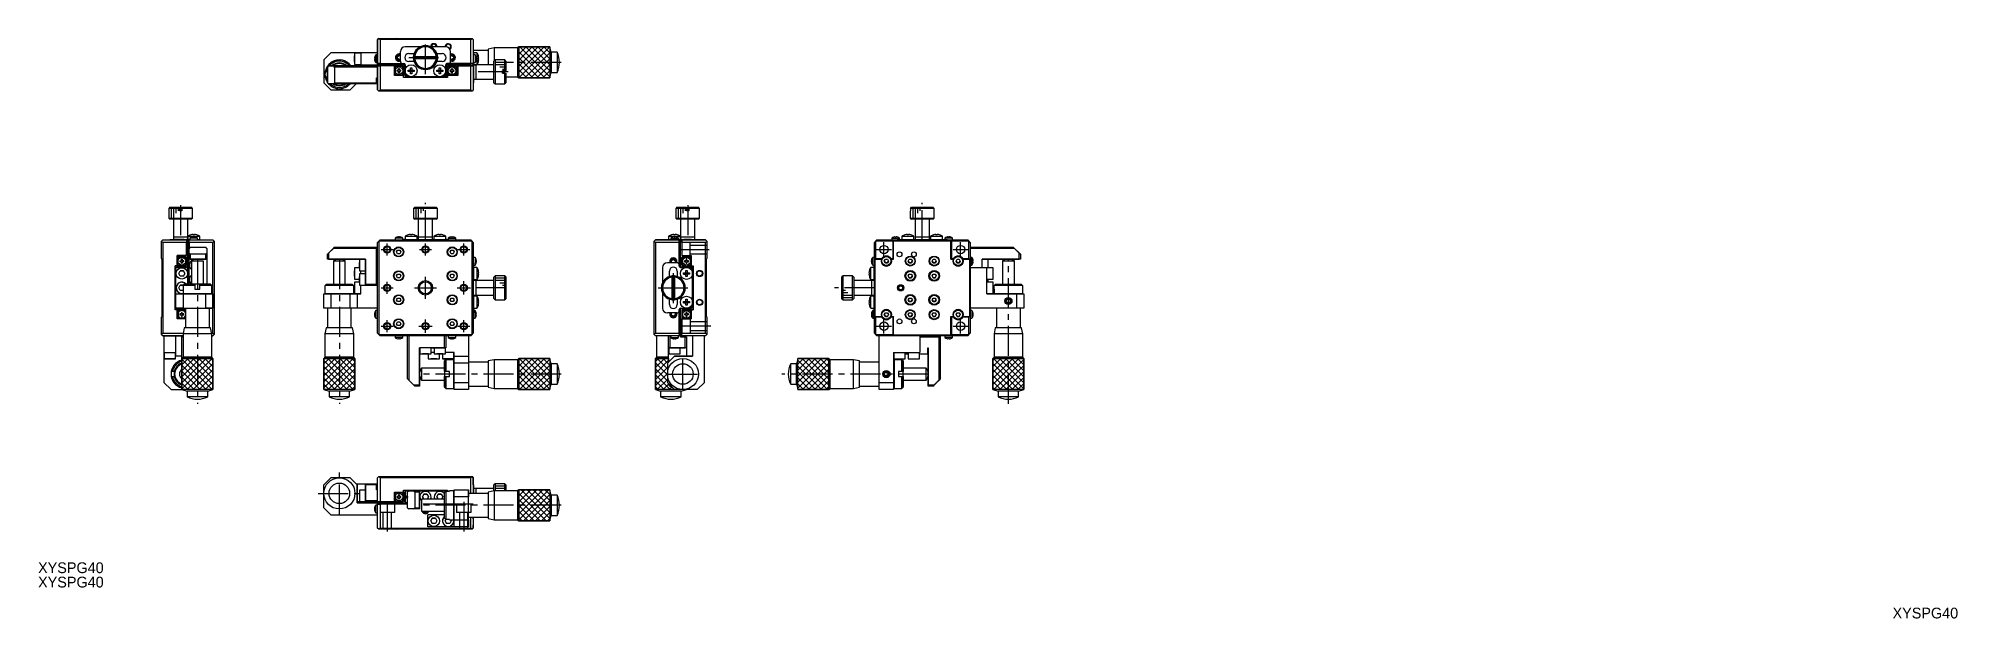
# Model space of a CAD drawing. Extents: x -10 to 792, y 24 to 266.
import ezdxf

# ---------------------------------------------------------------- set-up
doc = ezdxf.new("R2010")
doc.units = 0
doc.header["$LTSCALE"] = 10
doc.linetypes.add('CENTER', pattern=[2, 1.25, -0.25, 0.25, -0.25])
doc.linetypes.add('DASHED', pattern=[3.5, 2, -1.5])
doc.layers.get('0').update_dxf_attribs({"linetype": 'CONTINUOUS'})
doc.layers.add('1', color=7, linetype='CONTINUOUS')
doc.layers.add('CENTER', color=1, linetype='CENTER')
doc.styles.get("Standard").update_dxf_attribs({"font": 'FGP教科書体NT-M'})

msp = doc.modelspace()

# ---------------------------------------------------------------- texts
at = {"color": 7}
for p in [(-10.065496, 42.694338), (-10.065496, 36.694338)]:
    msp.add_text('XYSPG40', height=4.5, dxfattribs=at).set_placement(p)
at = {"layer": '1', "color": 7}
msp.add_text('XYSPG40', height=4.5, dxfattribs=at).set_placement((765.185917, 23.76736))

# ---------------------------------------------------------------- linework, layer by layer
at = {"color": 7, "linetype": 'CONTINUOUS'}
for p, q in [((131.881049, 265.536243), (132.381049, 266.036243)), ((132.381049, 266.036243), (131.881049, 265.536243)), ((132.381049, 266.036243), (131.881049, 265.536243)), ((132.381049, 266.036243), (131.881049, 265.536243)), ((131.881049, 255.536243), (131.881049, 265.536243)), ((131.881049, 265.536243), (131.881049, 260.036243)), ((131.881049, 265.536243), (131.881049, 255.036243)), ((131.881049, 265.536243), (131.881049, 255.036243)), ((132.181049, 265.836243), (132.381049, 266.036243)), ((132.381049, 266.036243), (132.181049, 265.836243)), ((132.381049, 266.036243), (132.881049, 265.536243)), ((132.381049, 266.036243), (139.681049, 266.036243)), ((132.881049, 265.536243), (132.881049, 255.536243)), ((170.881049, 265.536243), (132.881049, 265.536243)), ((139.881049, 265.836243), (139.681049, 266.036243)), ((163.881049, 265.836243), (139.881049, 265.836243)), ((164.081049, 266.036243), (163.881049, 265.836243)), ((163.881049, 265.836243), (164.081049, 266.036243)), ((163.881049, 265.836243), (164.081049, 266.036243)), ((163.881049, 265.836243), (164.081049, 266.036243)), ((164.081049, 266.036243), (171.381049, 266.036243)), ((170.881049, 265.536243), (171.381049, 266.036243)), ((170.881049, 255.536243), (170.881049, 265.536243)), ((171.381049, 266.036243), (171.881049, 265.536243)), ((171.881049, 265.536243), (171.881049, 255.536243)), ((171.881049, 265.536243), (171.881049, 244.536243)), ((171.881049, 265.536243), (171.881049, 244.536243)), ((112.381049, 260.036243), (109.381049, 257.036243)), ((109.381049, 257.036243), (112.381049, 260.036243)), ((109.381049, 257.036243), (112.381049, 260.036243)), ((109.381049, 257.036243), (112.381049, 260.036243)), ((109.381049, 257.036243), (109.381049, 247.536243)), ((109.381049, 257.036243), (109.381049, 247.536243)), ((109.381049, 257.036243), (109.381049, 247.536243)), ((109.381049, 257.036243), (109.381049, 247.536243)), ((124.881049, 260.036243), (112.381049, 260.036243)), ((131.881049, 260.036243), (112.381049, 260.036243)), ((131.881049, 260.036243), (112.381049, 260.036243)), ((122.281049, 259.886243), (122.281049, 257.536243)), ((122.281049, 259.886243), (122.281049, 255.186243)), ((124.881049, 259.886243), (122.281049, 259.886243)), ((122.281049, 259.886243), (122.281049, 255.186243)), ((122.281049, 259.886243), (122.281049, 255.186243)), ((122.281049, 258.806414), (122.281049, 258.171329)), ((122.281049, 258.171329), (122.281049, 258.806414)), ((122.281049, 258.171329), (122.281049, 256.901158)), ((122.281049, 256.901158), (122.281049, 258.171329)), ((122.281049, 257.536243), (122.281049, 255.186243)), ((122.281049, 256.901158), (122.281049, 256.266073)), ((122.281049, 256.266073), (122.281049, 256.901158)), ((124.881049, 260.036243), (124.881049, 255.036243)), ((124.881049, 260.036243), (124.881049, 259.886243)), ((131.881049, 260.036243), (124.881049, 260.036243)), ((124.881049, 260.036243), (124.881049, 255.036243)), ((124.881049, 260.036243), (124.881049, 255.036243)), ((130.597101, 257.736243), (130.729986, 257.736243)), ((130.729986, 257.336243), (130.597101, 257.336243)), ((130.729986, 258.386243), (130.729986, 258.362379)), ((130.729986, 258.386243), (130.729986, 258.362379)), ((130.729986, 258.386243), (130.729986, 258.362379)), ((130.729986, 258.386243), (130.729986, 258.362379)), ((130.729986, 257.736243), (130.729986, 257.336243)), ((131.160112, 259.136243), (131.160112, 255.936243)), ((131.881049, 259.136243), (131.160112, 259.136243)), ((131.881049, 260.336243), (131.881049, 259.536243)), ((131.881049, 260.036243), (131.881049, 260.336243)), ((131.881049, 259.536243), (131.881049, 255.536243)), ((140.131049, 258.469256), (140.881049, 258.902269)), ((140.131049, 257.603231), (140.131049, 258.469256)), ((140.881049, 257.170218), (140.131049, 257.603231)), ((140.881049, 258.902269), (141.381049, 258.613593)), ((141.381049, 257.458893), (140.881049, 257.170218)), ((141.381049, 259.450457), (141.381049, 260.536243)), ((141.381049, 256.536243), (141.381049, 260.536243)), ((141.381049, 256.536243), (141.381049, 260.536243)), ((141.381049, 256.536243), (141.381049, 260.536243)), ((141.381049, 259.181887), (141.381049, 259.450457)), ((141.381049, 256.890599), (141.381049, 259.181887)), ((141.381049, 256.62203), (141.381049, 256.890599)), ((149.7016, 262.536243), (143.381049, 262.536243)), ((144.881049, 259.686243), (147.161145, 259.686243)), ((147.408913, 258.536243), (146.906112, 258.536243)), ((146.906112, 258.536243), (156.855987, 258.536243)), ((146.906112, 258.536243), (156.855987, 258.536243)), ((146.906112, 257.536243), (147.408913, 257.536243)), ((156.855987, 257.536243), (146.906112, 257.536243)), ((156.855987, 257.536243), (146.906112, 257.536243)), ((147.408913, 258.536243), (156.353185, 258.536243)), ((156.353185, 257.536243), (147.408913, 257.536243)), ((160.381049, 262.536243), (154.060499, 262.536243)), ((156.855987, 258.536243), (156.353185, 258.536243)), ((156.353185, 257.536243), (156.855987, 257.536243)), ((156.600954, 259.686243), (158.881049, 259.686243)), ((162.381049, 256.536243), (162.381049, 260.536243)), ((162.381049, 258.613593), (162.881049, 258.902269)), ((162.881049, 257.170218), (162.381049, 257.458893)), ((162.881049, 258.902269), (163.631049, 258.469256)), ((163.631049, 257.603231), (162.881049, 257.170218)), ((163.631049, 258.469256), (163.631049, 257.603231)), ((178.131049, 261.036243), (171.881049, 261.036243)), ((172.031049, 260.036243), (171.881049, 260.036243)), ((173.422707, 260.036243), (171.881049, 260.036243)), ((173.422707, 260.036243), (171.881049, 260.036243)), ((172.601987, 259.136243), (171.881049, 259.136243)), ((172.031049, 260.036243), (172.031049, 259.136243)), ((173.422707, 260.036243), (172.031049, 260.036243)), ((172.601987, 259.136243), (172.601987, 255.936243)), ((173.032113, 258.386243), (173.032113, 258.362379)), ((173.032113, 258.386243), (173.032113, 258.362379)), ((173.032113, 258.386243), (173.032113, 258.362379)), ((173.032113, 258.386243), (173.032113, 258.362379)), ((173.032113, 257.736243), (173.032113, 257.336243)), ((173.164998, 257.736243), (173.032113, 257.736243)), ((173.032113, 257.336243), (173.164998, 257.336243)), ((173.422707, 260.036243), (173.422707, 255.036243)), ((173.99363, 258.794833), (174.000485, 258.798176)), ((173.99363, 257.796243), (174.166002, 257.796243)), ((173.99363, 257.276243), (173.99363, 257.796243)), ((174.166002, 257.276243), (173.99363, 257.276243)), ((174.166002, 257.276243), (173.99363, 257.276243)), ((174.166002, 257.276243), (173.99363, 257.276243)), ((174.166002, 257.276243), (173.99363, 257.276243)), ((180.631048, 262.036239), (178.131049, 261.53624)), ((178.131049, 261.53624), (178.131049, 255.036243)), ((178.131049, 261.53624), (178.131049, 261.036243)), ((178.131049, 261.53624), (178.131049, 255.036243)), ((178.131049, 261.53624), (178.131049, 255.036243)), ((178.131049, 261.28624), (178.131049, 261.036243)), ((178.131049, 261.28624), (178.131049, 255.036243)), ((181.031049, 257.036243), (180.531049, 256.536243)), ((180.631048, 262.036239), (180.631048, 256.636242)), ((190.381053, 262.036239), (180.631048, 262.036239)), ((181.031049, 257.036243), (181.031049, 252.036243)), ((185.031049, 257.036243), (181.031049, 257.036243)), ((181.031049, 257.036243), (181.031049, 247.036243)), ((181.031049, 257.036243), (181.031049, 247.036243)), ((185.031049, 252.536243), (185.031049, 257.036243)), ((185.531049, 256.536243), (185.031049, 257.036243)), ((190.881055, 262.536242), (190.381053, 262.036239)), ((190.381053, 262.036239), (190.381053, 250.036247)), ((204.470544, 260.336243), (203.881056, 262.536242)), ((204.470544, 260.336243), (204.470544, 251.736243)), ((206.881055, 260.336243), (204.470544, 260.336243)), ((206.881055, 260.336243), (206.881055, 251.736243)), ((110.472723, 252.036243), (109.96497, 252.036243)), ((110.881049, 252.036243), (109.96497, 252.036243)), ((110.881049, 252.036243), (109.96497, 252.036243)), ((109.96497, 250.036243), (110.472723, 250.036243)), ((109.96497, 250.036243), (110.881049, 250.036243)), ((109.96497, 250.036243), (110.881049, 250.036243)), ((110.881049, 252.036243), (110.472723, 252.036243)), ((110.472723, 250.036243), (110.881049, 250.036243)), ((111.381049, 254.536243), (110.881049, 254.036243)), ((110.881049, 254.036243), (111.381049, 254.536243)), ((110.881049, 254.036243), (111.381049, 254.536243)), ((110.881049, 254.036243), (111.381049, 254.536243)), ((110.881049, 247.536243), (110.881049, 254.036243)), ((110.881049, 254.036243), (110.881049, 247.536243)), ((110.881049, 254.036243), (110.881049, 247.536243)), ((110.881049, 254.036243), (110.881049, 247.536243)), ((111.381049, 254.536243), (113.381049, 254.536243)), ((138.881049, 254.536243), (111.381049, 254.536243)), ((138.881049, 254.536243), (111.381049, 254.536243)), ((113.881049, 254.036243), (113.381049, 254.536243)), ((113.381049, 254.536243), (131.881049, 254.536243)), ((113.881049, 254.036243), (113.881049, 247.536243)), ((131.881049, 254.036243), (113.881049, 254.036243)), ((122.281049, 255.186243), (124.881049, 255.186243)), ((123.381049, 254.536243), (123.381049, 255.036243)), ((123.381049, 255.036243), (124.881049, 255.036243)), ((123.381049, 255.036243), (143.381049, 255.036243)), ((123.381049, 255.036243), (143.381049, 255.036243)), ((124.881049, 255.186243), (124.881049, 255.036243)), ((124.881049, 255.036243), (131.881049, 255.036243)), ((130.729986, 256.710108), (130.729986, 256.686243)), ((130.729986, 256.710108), (130.729986, 256.686243)), ((130.729986, 256.710108), (130.729986, 256.686243)), ((130.729986, 256.710108), (130.729986, 256.686243)), ((131.160112, 255.936243), (131.881049, 255.936243)), ((131.381049, 249.536243), (131.881049, 249.536243)), ((131.381049, 247.536243), (131.381049, 249.536243)), ((131.381049, 247.036243), (131.381049, 249.536243)), ((131.381049, 247.036243), (131.381049, 249.536243)), ((131.881049, 255.036243), (131.881049, 255.536243)), ((132.881049, 255.536243), (131.881049, 255.536243)), ((131.881049, 255.536243), (142.881049, 255.536243)), ((131.881049, 255.536243), (142.881049, 255.536243)), ((131.881049, 255.036243), (143.381049, 255.036243)), ((131.881049, 244.536243), (131.881049, 254.536243)), ((131.881049, 254.536243), (132.881049, 254.536243)), ((131.881049, 254.536243), (131.881049, 244.536243)), ((131.881049, 254.536243), (131.881049, 244.536243)), ((131.881049, 249.536243), (131.881049, 244.536243)), ((132.881049, 255.536243), (142.381049, 255.536243)), ((132.881049, 254.536243), (132.881049, 244.536243)), ((138.881049, 254.536243), (132.881049, 254.536243)), ((138.881049, 250.536243), (138.881049, 254.536243)), ((139.181049, 254.536243), (138.881049, 254.236243)), ((139.181049, 254.536243), (138.881049, 254.236243)), ((139.031049, 254.386243), (138.881049, 254.236243)), ((138.881049, 254.236243), (139.031049, 254.386243)), ((138.881049, 250.836243), (139.031049, 250.686243)), ((139.031049, 250.686243), (138.881049, 250.836243)), ((139.181049, 250.536243), (138.881049, 250.836243)), ((139.181049, 250.536243), (138.881049, 250.836243)), ((142.681049, 250.536243), (138.881049, 250.536243)), ((139.031049, 254.386243), (139.181049, 254.536243)), ((139.181049, 254.536243), (139.031049, 254.386243)), ((139.181049, 254.236243), (139.031049, 254.386243)), ((139.031049, 250.686243), (139.181049, 250.836243)), ((139.181049, 250.536243), (139.031049, 250.686243)), ((139.031049, 250.686243), (139.181049, 250.536243)), ((139.181049, 254.536243), (142.381049, 254.536243)), ((139.181049, 254.236243), (139.181049, 252.536243)), ((142.381049, 254.236243), (139.181049, 254.236243)), ((139.181049, 254.236243), (139.181049, 250.836243)), ((139.181049, 254.236243), (139.181049, 250.836243)), ((139.181049, 252.536243), (139.181049, 250.836243)), ((139.181049, 250.836243), (142.381049, 250.836243)), ((139.954914, 252.736243), (140.581049, 252.736243)), ((140.581049, 252.336243), (139.954914, 252.336243)), ((140.581049, 252.736243), (140.581049, 253.362379)), ((140.581049, 251.710108), (140.581049, 252.336243)), ((140.981049, 253.362379), (140.981049, 252.736243)), ((140.981049, 253.362379), (140.981049, 252.949707)), ((140.981049, 253.362379), (140.981049, 252.736243)), ((140.981049, 253.362379), (140.981049, 252.736243)), ((140.981049, 252.736243), (140.981049, 252.949707)), ((140.981049, 252.736243), (141.607185, 252.736243)), ((140.981049, 252.336243), (140.981049, 251.710108)), ((141.607185, 252.336243), (140.981049, 252.336243)), ((140.981049, 252.12278), (140.981049, 252.336243)), ((140.981049, 251.710108), (140.981049, 252.336243)), ((140.981049, 251.710108), (140.981049, 252.336243)), ((140.981049, 251.710108), (140.981049, 252.12278)), ((141.381049, 256.536243), (141.381049, 256.62203)), ((142.340394, 252.894636), (142.681049, 253.235292)), ((142.340394, 252.894636), (142.681049, 253.235292)), ((142.340394, 252.894636), (142.381049, 252.935292)), ((142.381049, 252.137195), (142.340394, 252.17785)), ((142.681049, 251.837195), (142.340394, 252.17785)), ((142.681049, 251.837195), (142.340394, 252.17785)), ((142.94695, 253.437804), (142.351495, 252.842349)), ((142.351495, 252.230137), (142.94695, 251.634682)), ((142.982306, 253.437804), (142.357017, 252.812516)), ((142.982306, 253.437804), (142.357017, 252.812516)), ((142.982306, 253.437804), (142.357017, 252.812516)), ((142.593397, 253.048896), (142.357017, 252.812516)), ((142.381049, 255.536243), (142.881049, 255.536243)), ((142.381049, 254.536243), (142.531049, 254.386243)), ((142.681049, 254.236243), (142.381049, 254.536243)), ((142.681049, 254.236243), (142.381049, 254.536243)), ((142.531049, 254.386243), (142.381049, 254.236243)), ((142.381049, 252.935292), (142.381049, 254.236243)), ((142.381049, 252.935292), (142.681049, 253.235292)), ((142.381049, 250.836243), (142.381049, 252.137195)), ((142.681049, 251.837195), (142.381049, 252.137195)), ((142.381049, 250.836243), (142.531049, 250.686243)), ((142.381049, 250.536243), (142.681049, 250.836243)), ((142.381049, 250.536243), (142.681049, 250.836243)), ((142.531049, 250.686243), (142.381049, 250.536243)), ((142.681049, 254.236243), (142.531049, 254.386243)), ((142.531049, 250.686243), (142.681049, 250.836243)), ((142.982306, 253.437804), (142.593397, 253.048896)), ((142.681049, 254.236243), (142.681049, 253.235292)), ((142.681049, 251.837195), (142.681049, 250.836243)), ((142.681049, 249.736243), (142.681049, 250.536243)), ((161.081049, 249.736243), (142.681049, 249.736243)), ((143.006049, 254.436243), (143.006049, 253.478655)), ((143.006049, 254.436243), (143.006049, 250.636243)), ((143.006049, 254.436243), (143.206049, 254.436243)), ((143.006049, 254.436243), (143.006049, 250.636243)), ((143.006049, 254.436243), (143.006049, 250.636243)), ((143.006049, 253.661243), (143.006049, 253.478655)), ((143.006049, 253.478655), (143.006049, 253.661243)), ((143.006049, 253.661243), (143.006049, 253.478655)), ((143.006049, 253.478655), (143.006049, 253.661243)), ((143.006049, 253.661243), (143.006049, 253.478655)), ((143.006049, 253.478655), (143.006049, 253.661243)), ((143.006049, 253.661243), (143.006049, 253.478655)), ((143.006049, 253.478655), (143.006049, 253.661243)), ((143.006049, 253.661243), (143.006049, 253.478655)), ((143.006049, 253.478655), (143.006049, 253.661243)), ((143.006049, 253.661243), (143.006049, 253.478655)), ((143.006049, 253.478655), (143.006049, 253.661243)), ((143.006049, 253.661243), (143.006049, 253.478655)), ((143.006049, 253.478655), (143.006049, 253.661243)), ((143.006049, 253.661243), (143.006049, 253.478655)), ((143.006049, 253.478655), (143.006049, 253.661243)), ((143.006049, 253.661243), (143.006049, 253.478655)), ((143.006049, 253.478655), (143.006049, 253.661243)), ((143.006049, 253.661243), (143.006049, 253.478655)), ((143.006049, 253.478655), (143.006049, 253.661243)), ((143.006049, 253.661243), (143.006049, 253.478655)), ((143.006049, 253.458099), (143.006049, 253.661243)), ((143.006049, 251.411243), (143.006049, 253.661243)), ((143.006049, 253.661243), (143.006049, 253.458099)), ((143.006049, 251.593832), (143.006049, 251.411243)), ((143.006049, 251.411243), (143.006049, 251.593832)), ((143.006049, 251.593832), (143.006049, 251.411243)), ((143.006049, 251.411243), (143.006049, 251.593832)), ((143.006049, 251.593832), (143.006049, 251.411243)), ((143.006049, 251.411243), (143.006049, 251.593832)), ((143.006049, 251.593832), (143.006049, 251.411243)), ((143.006049, 251.411243), (143.006049, 251.593832)), ((143.006049, 251.593832), (143.006049, 251.411243)), ((143.006049, 251.411243), (143.006049, 251.593832)), ((143.006049, 251.593832), (143.006049, 251.411243)), ((143.006049, 251.411243), (143.006049, 251.593832)), ((143.006049, 251.593832), (143.006049, 251.411243)), ((143.006049, 251.411243), (143.006049, 251.593832)), ((143.006049, 251.593832), (143.006049, 251.411243)), ((143.006049, 251.411243), (143.006049, 251.593832)), ((143.006049, 251.593832), (143.006049, 251.411243)), ((143.006049, 251.411243), (143.006049, 251.593832)), ((143.006049, 251.593832), (143.006049, 251.411243)), ((143.006049, 251.411243), (143.006049, 251.593832)), ((143.006049, 251.593832), (143.006049, 251.411243)), ((143.006049, 251.411243), (143.006049, 251.593832)), ((143.006049, 251.593832), (143.006049, 251.411243)), ((143.006049, 251.593832), (143.006049, 250.636243)), ((143.206049, 250.636243), (143.006049, 250.636243)), ((143.206049, 254.436243), (143.206049, 250.636243)), ((143.229793, 251.634682), (143.395058, 251.799946)), ((143.381049, 253.321903), (143.265148, 253.437804)), ((143.265148, 251.634682), (143.399042, 251.768575)), ((143.381049, 255.036243), (143.381049, 252.536243)), ((143.381049, 252.536243), (143.381049, 255.036243)), ((143.381049, 252.036243), (143.381049, 255.036243)), ((143.381049, 252.036243), (143.381049, 255.036243)), ((143.381049, 252.536243), (143.381049, 252.036243)), ((143.381049, 252.036243), (143.381049, 252.536243)), ((143.531049, 250.036243), (143.531049, 251.276309)), ((143.531049, 251.276309), (143.531049, 250.036243)), ((143.531049, 251.276309), (143.531049, 250.036243)), ((143.531049, 251.276309), (143.531049, 250.036243)), ((145.381049, 250.036243), (143.531049, 250.036243)), ((160.231049, 250.036243), (143.531049, 250.036243)), ((160.231049, 250.036243), (143.531049, 250.036243)), ((144.62246, 252.796243), (145.621049, 252.796243)), ((144.62246, 252.276243), (144.62246, 252.796243)), ((145.621049, 252.276243), (144.62246, 252.276243)), ((147.161145, 256.386243), (144.881049, 256.386243)), ((145.381049, 250.036243), (145.881049, 250.036243)), ((145.579675, 252.276243), (145.579675, 252.796243)), ((145.621049, 253.794833), (146.141049, 253.794833)), ((145.621049, 252.796243), (145.621049, 253.794833)), ((145.621049, 252.837618), (146.141049, 252.837618)), ((145.621049, 251.277654), (145.621049, 252.276243)), ((146.141049, 252.234868), (145.621049, 252.234868)), ((146.141049, 251.277654), (145.621049, 251.277654)), ((145.881049, 250.036243), (157.881049, 250.036243)), ((146.141049, 253.794833), (146.141049, 252.796243)), ((146.141049, 252.796243), (147.139639, 252.796243)), ((146.141049, 252.276243), (146.141049, 251.277654)), ((147.139639, 252.276243), (146.141049, 252.276243)), ((146.182424, 252.796243), (146.182424, 252.276243)), ((147.139639, 252.796243), (147.139639, 252.276243)), ((150.381049, 250.036243), (150.381049, 249.736243)), ((153.381049, 249.736243), (153.381049, 250.036243)), ((158.881049, 256.386243), (156.600954, 256.386243)), ((156.62246, 252.796243), (157.621049, 252.796243)), ((156.62246, 252.276243), (156.62246, 252.796243)), ((157.621049, 252.276243), (156.62246, 252.276243)), ((157.579675, 252.276243), (157.579675, 252.796243)), ((157.621049, 253.794833), (158.141049, 253.794833)), ((157.621049, 252.796243), (157.621049, 253.794833)), ((157.621049, 252.837618), (158.141049, 252.837618)), ((157.621049, 251.277654), (157.621049, 252.276243)), ((158.141049, 252.234868), (157.621049, 252.234868)), ((158.141049, 251.277654), (157.621049, 251.277654)), ((157.881049, 250.036243), (158.381049, 250.036243)), ((158.141049, 253.794833), (158.141049, 252.796243)), ((158.141049, 252.796243), (159.139639, 252.796243)), ((158.141049, 252.276243), (158.141049, 251.277654)), ((159.139639, 252.276243), (158.141049, 252.276243)), ((158.182424, 252.796243), (158.182424, 252.276243)), ((160.231049, 250.036243), (158.381049, 250.036243)), ((159.139639, 252.796243), (159.139639, 252.276243)), ((160.381049, 250.120163), (160.230978, 250.272419)), ((160.231049, 251.276309), (160.231049, 250.036243)), ((160.231049, 250.386243), (160.381049, 250.536243)), ((160.363057, 251.768575), (160.49695, 251.634682)), ((160.532306, 251.634682), (160.367041, 251.799946)), ((160.381049, 252.536243), (160.381049, 255.036243)), ((160.381049, 255.036243), (171.881049, 255.036243)), ((160.381049, 252.036243), (160.381049, 255.036243)), ((160.381049, 252.036243), (160.381049, 255.036243)), ((160.49695, 253.437804), (160.381049, 253.321903)), ((160.381049, 252.036243), (160.381049, 252.536243)), ((160.381049, 251.750583), (160.381049, 250.536243)), ((160.381049, 251.750583), (160.381049, 250.120163)), ((160.381049, 251.750583), (160.381049, 250.120163)), ((160.381049, 250.536243), (160.381049, 250.120163)), ((161.081049, 250.120163), (160.381049, 250.120163)), ((160.756049, 254.436243), (160.556049, 254.436243)), ((160.556049, 254.436243), (160.556049, 250.636243)), ((160.556049, 250.636243), (160.756049, 250.636243)), ((160.756049, 254.436243), (160.756049, 253.478655)), ((160.756049, 254.436243), (160.756049, 250.636243)), ((160.756049, 254.436243), (160.756049, 250.636243)), ((160.756049, 254.436243), (160.756049, 250.636243)), ((160.756049, 253.661243), (160.756049, 253.478655)), ((160.756049, 253.478655), (160.756049, 253.661243)), ((160.756049, 253.661243), (160.756049, 253.478655)), ((160.756049, 253.478655), (160.756049, 253.661243)), ((160.756049, 253.661243), (160.756049, 253.478655)), ((160.756049, 253.478655), (160.756049, 253.661243)), ((160.756049, 253.661243), (160.756049, 253.478655)), ((160.756049, 253.478655), (160.756049, 253.661243)), ((160.756049, 253.661243), (160.756049, 253.478655)), ((160.756049, 253.478655), (160.756049, 253.661243)), ((160.756049, 253.661243), (160.756049, 253.478655)), ((160.756049, 253.478655), (160.756049, 253.661243)), ((160.756049, 253.661243), (160.756049, 253.478655)), ((160.756049, 253.478655), (160.756049, 253.661243)), ((160.756049, 253.661243), (160.756049, 253.478655)), ((160.756049, 253.478655), (160.756049, 253.661243)), ((160.756049, 253.661243), (160.756049, 253.478655)), ((160.756049, 253.478655), (160.756049, 253.661243)), ((160.756049, 253.661243), (160.756049, 253.478655)), ((160.756049, 253.478655), (160.756049, 253.661243)), ((160.756049, 253.661243), (160.756049, 253.478655)), ((160.756049, 253.458099), (160.756049, 253.661243)), ((160.756049, 253.661243), (160.756049, 253.458099)), ((160.756049, 251.411243), (160.756049, 253.661243)), ((160.756049, 251.593832), (160.756049, 251.411243)), ((160.756049, 251.411243), (160.756049, 251.593832)), ((160.756049, 251.593832), (160.756049, 251.411243)), ((160.756049, 251.411243), (160.756049, 251.593832)), ((160.756049, 251.593832), (160.756049, 251.411243)), ((160.756049, 251.411243), (160.756049, 251.593832)), ((160.756049, 251.593832), (160.756049, 251.411243)), ((160.756049, 251.411243), (160.756049, 251.593832)), ((160.756049, 251.593832), (160.756049, 251.411243)), ((160.756049, 251.411243), (160.756049, 251.593832)), ((160.756049, 251.593832), (160.756049, 251.411243)), ((160.756049, 251.411243), (160.756049, 251.593832)), ((160.756049, 251.593832), (160.756049, 251.411243)), ((160.756049, 251.411243), (160.756049, 251.593832)), ((160.756049, 251.593832), (160.756049, 251.411243)), ((160.756049, 251.411243), (160.756049, 251.593832)), ((160.756049, 251.593832), (160.756049, 251.411243)), ((160.756049, 251.411243), (160.756049, 251.593832)), ((160.756049, 251.593832), (160.756049, 251.411243)), ((160.756049, 251.411243), (160.756049, 251.593832)), ((160.756049, 251.593832), (160.756049, 251.411243)), ((160.756049, 251.411243), (160.756049, 251.593832)), ((160.756049, 251.593832), (160.756049, 251.411243)), ((160.756049, 251.593832), (160.756049, 250.636243)), ((160.779793, 253.437804), (161.168702, 253.048896)), ((160.779793, 253.437804), (161.405082, 252.812516)), ((160.779793, 253.437804), (161.405082, 252.812516)), ((160.779793, 253.437804), (161.405082, 252.812516)), ((161.410604, 252.842349), (160.815148, 253.437804)), ((160.815148, 251.634682), (161.410604, 252.230137)), ((160.881049, 255.536243), (161.381049, 255.536243)), ((171.881049, 255.536243), (160.881049, 255.536243)), ((171.881049, 255.536243), (160.881049, 255.536243)), ((161.081049, 254.236243), (161.381049, 254.536243)), ((161.081049, 254.236243), (161.381049, 254.536243)), ((161.081049, 254.236243), (161.231049, 254.386243)), ((161.081049, 254.236243), (161.081049, 253.235292)), ((161.381049, 252.935292), (161.081049, 253.235292)), ((161.421705, 252.894636), (161.081049, 253.235292)), ((161.421705, 252.894636), (161.081049, 253.235292)), ((161.081049, 251.837195), (161.421705, 252.17785)), ((161.081049, 251.837195), (161.421705, 252.17785)), ((161.081049, 251.837195), (161.381049, 252.137195)), ((161.081049, 251.837195), (161.081049, 250.836243)), ((161.231049, 250.686243), (161.081049, 250.836243)), ((161.381049, 250.536243), (161.081049, 250.836243)), ((161.381049, 250.536243), (161.081049, 250.836243)), ((161.081049, 250.536243), (161.081049, 249.736243)), ((165.381049, 250.536243), (161.081049, 250.536243)), ((161.081049, 249.736243), (161.081049, 250.536243)), ((161.081049, 249.736243), (161.081049, 250.536243)), ((161.081049, 249.736243), (161.081049, 250.536243)), ((161.168702, 253.048896), (161.405082, 252.812516)), ((161.381049, 254.536243), (161.231049, 254.386243)), ((161.231049, 254.386243), (161.381049, 254.236243)), ((161.381049, 250.836243), (161.231049, 250.686243)), ((161.231049, 250.686243), (161.381049, 250.536243)), ((161.381049, 255.536243), (170.881049, 255.536243)), ((164.581049, 254.536243), (161.381049, 254.536243)), ((161.381049, 254.236243), (164.581049, 254.236243)), ((161.381049, 252.935292), (161.381049, 254.236243)), ((161.421705, 252.894636), (161.381049, 252.935292)), ((161.381049, 252.137195), (161.421705, 252.17785)), ((161.381049, 250.836243), (161.381049, 252.137195)), ((164.581049, 250.836243), (161.381049, 250.836243)), ((162.781049, 252.736243), (162.154914, 252.736243)), ((162.154914, 252.336243), (162.781049, 252.336243)), ((162.781049, 253.362379), (162.781049, 252.736243)), ((162.781049, 253.362379), (162.781049, 252.949707)), ((162.781049, 253.362379), (162.781049, 252.736243)), ((162.781049, 253.362379), (162.781049, 252.736243)), ((162.781049, 252.736243), (162.781049, 252.949707)), ((162.781049, 252.336243), (162.781049, 251.710108)), ((162.781049, 252.12278), (162.781049, 252.336243)), ((162.781049, 251.710108), (162.781049, 252.336243)), ((162.781049, 251.710108), (162.781049, 252.336243)), ((162.781049, 251.710108), (162.781049, 252.12278)), ((163.181049, 252.736243), (163.181049, 253.362379)), ((163.807185, 252.736243), (163.181049, 252.736243)), ((163.181049, 251.710108), (163.181049, 252.336243)), ((163.181049, 252.336243), (163.807185, 252.336243)), ((163.681049, 254.536243), (163.681049, 255.036243)), ((163.881049, 254.536243), (163.881049, 255.036243)), ((164.731049, 254.386243), (164.581049, 254.536243)), ((164.581049, 254.536243), (164.731049, 254.386243)), ((164.881049, 254.236243), (164.581049, 254.536243)), ((164.881049, 254.236243), (164.581049, 254.536243)), ((164.581049, 254.236243), (164.731049, 254.386243)), ((164.581049, 254.236243), (164.581049, 252.536243)), ((164.581049, 254.236243), (164.581049, 250.836243)), ((164.581049, 254.236243), (164.581049, 250.836243)), ((164.581049, 252.536243), (164.581049, 250.836243)), ((164.731049, 250.686243), (164.581049, 250.836243)), ((164.881049, 250.836243), (164.581049, 250.536243)), ((164.881049, 250.836243), (164.581049, 250.536243)), ((164.581049, 250.536243), (164.731049, 250.686243)), ((164.731049, 250.686243), (164.581049, 250.536243)), ((164.731049, 254.386243), (164.881049, 254.236243)), ((164.881049, 254.236243), (164.731049, 254.386243)), ((164.881049, 250.836243), (164.731049, 250.686243)), ((164.731049, 250.686243), (164.881049, 250.836243)), ((164.881049, 250.836243), (164.881049, 254.236243)), ((164.881049, 254.236243), (164.881049, 253.036243)), ((164.881049, 254.236243), (164.881049, 250.836243)), ((164.881049, 254.236243), (164.881049, 250.836243)), ((165.381049, 253.536243), (164.881049, 253.036243)), ((165.381049, 253.536243), (164.881049, 253.036243)), ((165.131049, 253.286243), (164.881049, 253.036243)), ((164.881049, 251.036243), (164.881049, 250.836243)), ((164.881049, 251.036243), (165.131049, 250.786243)), ((164.881049, 251.036243), (165.381049, 250.536243)), ((164.881049, 251.036243), (165.381049, 250.536243)), ((165.381049, 253.536243), (165.131049, 253.286243)), ((165.131049, 250.786243), (165.381049, 250.536243)), ((165.381049, 254.536243), (165.381049, 250.536243)), ((170.881049, 254.536243), (165.381049, 254.536243)), ((165.381049, 253.536243), (165.381049, 254.536243)), ((165.381049, 254.536243), (172.031049, 254.536243)), ((165.381049, 250.536243), (165.381049, 254.536243)), ((165.381049, 250.536243), (165.381049, 254.536243)), ((165.381049, 254.536243), (172.031049, 254.536243)), ((169.881049, 255.036243), (169.881049, 254.536243)), ((171.881049, 255.536243), (170.881049, 255.536243)), ((170.881049, 244.536243), (170.881049, 254.536243)), ((170.881049, 254.536243), (171.881049, 254.536243)), ((171.881049, 255.936243), (172.601987, 255.936243)), ((171.881049, 255.036243), (171.881049, 255.536243)), ((171.881049, 255.036243), (171.881049, 254.536243)), ((171.881049, 255.036243), (171.881049, 254.536243)), ((172.031049, 254.536243), (171.881049, 254.536243)), ((171.881049, 254.536243), (171.881049, 244.536243)), ((172.031049, 255.936243), (172.031049, 255.036243)), ((172.031049, 255.936243), (172.031049, 247.536243)), ((172.031049, 255.936243), (172.031049, 247.536243)), ((172.031049, 254.536243), (172.031049, 255.036243)), ((172.031049, 255.036243), (173.422707, 255.036243)), ((173.031049, 255.036243), (172.031049, 255.036243)), ((180.531049, 255.036243), (172.031049, 255.036243)), ((180.531049, 255.036243), (172.031049, 255.036243)), ((172.031049, 254.536243), (172.031049, 253.536243)), ((172.031049, 253.536243), (172.031049, 249.536243)), ((172.031049, 249.536243), (172.031049, 247.536243)), ((172.031049, 249.036243), (173.031049, 249.036243)), ((172.031049, 249.036243), (180.531049, 249.036243)), ((172.031049, 249.036243), (180.531049, 249.036243)), ((173.031049, 252.036243), (173.031049, 255.036243)), ((173.031049, 252.036243), (173.031049, 255.036243)), ((173.422707, 255.036243), (173.031049, 255.036243)), ((173.031049, 249.036243), (173.031049, 255.036243)), ((173.031049, 249.036243), (173.031049, 255.036243)), ((173.031049, 249.036243), (173.031049, 252.036243)), ((173.031049, 249.036243), (173.031049, 252.036243)), ((173.031049, 249.036243), (180.531049, 249.036243)), ((173.032113, 256.710108), (173.032113, 256.686243)), ((173.032113, 256.710108), (173.032113, 256.686243)), ((173.032113, 256.710108), (173.032113, 256.686243)), ((173.032113, 256.710108), (173.032113, 256.686243)), ((180.531049, 255.036243), (173.422707, 255.036243)), ((174.000485, 256.27431), (173.99363, 256.277654)), ((180.531049, 252.036243), (180.531049, 256.536243)), ((180.531049, 247.536243), (180.531049, 256.536243)), ((180.531049, 247.536243), (180.531049, 256.536243)), ((180.531049, 247.536243), (180.531049, 252.036243)), ((181.031049, 252.036243), (181.031049, 247.036243)), ((184.031049, 251.536243), (184.031049, 252.536243)), ((184.031049, 252.536243), (185.031049, 252.536243)), ((184.031049, 251.536243), (184.031049, 252.536243)), ((185.531049, 252.536243), (184.031049, 252.536243)), ((184.031049, 251.536243), (184.031049, 252.536243)), ((184.031049, 251.536243), (184.031049, 252.536243)), ((185.531049, 252.536243), (184.031049, 252.536243)), ((185.031049, 251.536243), (184.031049, 251.536243)), ((184.031049, 251.536243), (185.531049, 251.536243)), ((184.031049, 251.536243), (185.531049, 251.536243)), ((185.531049, 252.536243), (185.031049, 252.536243)), ((185.031049, 247.036243), (185.031049, 251.536243)), ((185.031049, 251.536243), (185.531049, 251.536243)), ((185.531049, 256.536243), (185.531049, 252.536243)), ((185.531049, 256.536243), (185.531049, 252.536243)), ((185.531049, 256.536243), (185.531049, 252.536243)), ((185.531049, 256.536243), (185.531049, 252.536243)), ((185.531049, 251.536243), (185.531049, 247.536243)), ((185.531049, 251.536243), (185.531049, 247.536243)), ((185.531049, 251.536243), (185.531049, 247.536243)), ((185.531049, 251.536243), (185.531049, 247.536243)), ((185.531049, 250.036247), (190.381053, 250.036247)), ((190.381053, 250.036247), (190.881055, 249.536244)), ((203.881056, 249.536244), (204.470544, 251.736243)), ((204.470544, 251.736243), (206.881055, 251.736243)), ((109.381049, 247.536243), (112.381049, 244.536243)), ((112.381049, 244.536243), (109.381049, 247.536243)), ((112.381049, 244.536243), (109.381049, 247.536243)), ((112.381049, 244.536243), (109.381049, 247.536243)), ((110.881049, 247.536243), (111.381049, 247.036243)), ((111.381049, 247.036243), (110.881049, 247.536243)), ((111.381049, 247.036243), (110.881049, 247.536243)), ((111.381049, 247.036243), (110.881049, 247.536243)), ((113.381049, 247.036243), (111.381049, 247.036243)), ((131.381049, 247.036243), (111.381049, 247.036243)), ((131.381049, 247.036243), (111.381049, 247.036243)), ((112.381049, 244.536243), (120.381049, 244.536243)), ((113.381049, 247.036243), (113.881049, 247.536243)), ((131.381049, 247.036243), (113.381049, 247.036243)), ((113.881049, 247.536243), (131.381049, 247.536243)), ((120.381049, 244.536243), (122.881049, 247.036243)), ((131.381049, 247.536243), (131.381049, 247.036243)), ((132.381049, 244.036243), (131.881049, 244.536243)), ((131.881049, 244.536243), (132.381049, 244.036243)), ((131.881049, 244.536243), (132.381049, 244.036243)), ((131.881049, 244.536243), (132.381049, 244.036243)), ((132.881049, 244.536243), (132.381049, 244.036243)), ((171.381049, 244.036243), (132.381049, 244.036243)), ((132.881049, 244.536243), (170.881049, 244.536243)), ((171.381049, 244.036243), (170.881049, 244.536243)), ((171.881049, 244.536243), (171.381049, 244.036243)), ((172.031049, 247.536243), (171.881049, 247.536243)), ((180.531049, 247.536243), (181.031049, 247.036243)), ((181.031049, 247.036243), (185.031049, 247.036243)), ((185.031049, 247.036243), (185.531049, 247.536243)), ((45.037662, 195.50134), (44.537662, 195.00134)), ((49.037662, 195.00134), (44.537662, 195.00134)), ((44.537662, 195.00134), (44.537662, 191.00134)), ((45.037662, 195.50134), (49.037662, 195.50134)), ((49.037662, 195.50134), (49.037662, 195.00134)), ((49.037662, 195.50134), (49.037662, 194.00134)), ((49.037662, 195.50134), (49.037662, 194.00134)), ((49.037662, 194.00134), (49.037662, 195.00134)), ((50.037662, 194.00134), (49.037662, 194.00134)), ((50.037662, 195.00134), (50.037662, 195.50134)), ((50.037662, 195.50134), (54.037662, 195.50134)), ((50.037662, 194.00134), (50.037662, 195.50134)), ((50.037662, 194.00134), (50.037662, 195.50134)), ((54.537662, 195.00134), (50.037662, 195.00134)), ((50.037662, 195.00134), (50.037662, 194.00134)), ((54.537662, 195.00134), (54.037662, 195.50134)), ((54.537662, 191.00134), (54.537662, 195.00134)), ((146.906112, 194.00134), (146.881049, 194.00134)), ((146.881049, 194.00134), (146.881049, 191.00134)), ((146.906112, 195.00134), (147.408913, 195.50134)), ((156.855987, 195.00134), (146.906112, 195.00134)), ((146.906112, 195.00134), (146.906112, 194.00134)), ((147.408913, 195.50134), (156.353185, 195.50134)), ((156.353185, 195.50134), (156.855987, 195.00134)), ((156.855987, 194.00134), (156.855987, 195.00134)), ((156.881049, 194.00134), (156.855987, 194.00134)), ((156.881049, 191.00134), (156.881049, 194.00134)), ((257.005766, 195.50134), (256.505766, 195.00134)), ((261.005766, 195.00134), (256.505766, 195.00134)), ((256.505766, 195.00134), (256.505766, 191.00134)), ((257.005766, 195.50134), (261.005766, 195.50134)), ((261.005766, 195.50134), (261.005766, 195.00134)), ((261.005766, 195.50134), (261.005766, 194.00134)), ((261.005766, 195.50134), (261.005766, 194.00134)), ((261.005766, 194.00134), (261.005766, 195.00134)), ((262.005766, 194.00134), (261.005766, 194.00134)), ((262.005766, 195.50134), (266.005766, 195.50134)), ((262.005766, 195.00134), (262.005766, 195.50134)), ((262.005766, 194.00134), (262.005766, 195.50134)), ((262.005766, 194.00134), (262.005766, 195.50134)), ((266.505766, 195.00134), (262.005766, 195.00134)), ((262.005766, 195.00134), (262.005766, 194.00134)), ((266.505766, 195.00134), (266.005766, 195.50134)), ((266.505766, 191.00134), (266.505766, 195.00134)), ((354.586069, 194.00134), (354.561006, 194.00134)), ((354.561006, 194.00134), (354.561006, 191.00134)), ((354.586069, 195.00134), (355.08887, 195.50134)), ((354.586069, 195.00134), (354.586069, 194.00134)), ((364.535943, 195.00134), (354.586069, 195.00134)), ((355.08887, 195.50134), (364.033142, 195.50134)), ((364.033142, 195.50134), (364.535943, 195.00134)), ((364.535943, 194.00134), (364.535943, 195.00134)), ((364.561006, 194.00134), (364.535943, 194.00134)), ((364.561006, 191.00134), (364.561006, 194.00134)), ((44.537662, 191.00134), (49.537662, 191.00134)), ((44.537662, 191.00134), (45.037662, 190.50134)), ((44.537662, 191.00134), (54.537662, 191.00134)), ((44.537662, 191.00134), (54.537662, 191.00134)), ((49.537662, 190.50134), (45.037662, 190.50134)), ((54.037662, 190.50134), (45.037662, 190.50134)), ((54.037662, 190.50134), (45.037662, 190.50134)), ((46.537662, 190.50134), (46.537662, 183.00134)), ((46.537662, 190.50134), (46.537662, 182.00134)), ((46.537662, 190.50134), (46.537662, 182.00134)), ((49.537662, 191.00134), (54.537662, 191.00134)), ((54.037662, 190.50134), (49.537662, 190.50134)), ((52.537662, 183.392998), (52.537662, 190.50134)), ((52.537662, 182.00134), (52.537662, 190.50134)), ((52.537662, 182.00134), (52.537662, 190.50134)), ((54.037662, 190.50134), (54.537662, 191.00134)), ((146.881049, 191.00134), (156.881049, 191.00134)), ((146.881049, 191.00134), (147.381049, 190.50134)), ((156.381049, 190.50134), (147.381049, 190.50134)), ((148.881049, 190.50134), (148.881049, 183.00134)), ((148.881049, 190.50134), (148.881049, 182.00134)), ((148.881049, 190.50134), (148.881049, 182.00134)), ((154.881049, 183.00134), (154.881049, 190.50134)), ((154.881049, 182.00134), (154.881049, 190.50134)), ((154.881049, 182.00134), (154.881049, 190.50134)), ((156.381049, 190.50134), (156.881049, 191.00134)), ((256.505766, 191.00134), (266.505766, 191.00134)), ((256.505766, 191.00134), (257.005766, 190.50134)), ((266.005766, 190.50134), (257.005766, 190.50134)), ((258.505766, 190.50134), (258.505766, 183.392998)), ((258.505766, 190.50134), (258.505766, 182.00134)), ((258.505766, 190.50134), (258.505766, 182.00134)), ((264.505766, 183.00134), (264.505766, 190.50134)), ((264.505766, 182.00134), (264.505766, 190.50134)), ((264.505766, 182.00134), (264.505766, 190.50134)), ((266.005766, 190.50134), (266.505766, 191.00134)), ((354.561006, 191.00134), (364.561006, 191.00134)), ((354.561006, 191.00134), (355.061006, 190.50134)), ((364.061006, 190.50134), (355.061006, 190.50134)), ((356.561006, 190.50134), (356.561006, 183.00134)), ((356.561006, 190.50134), (356.561006, 182.00134)), ((356.561006, 190.50134), (356.561006, 182.00134)), ((362.561006, 183.00134), (362.561006, 190.50134)), ((362.561006, 182.00134), (362.561006, 190.50134)), ((362.561006, 182.00134), (362.561006, 190.50134)), ((364.061006, 190.50134), (364.561006, 191.00134)), ((41.537662, 181.35134), (42.037662, 181.85134)), ((41.537662, 174.05134), (41.537662, 181.35134)), ((42.037662, 180.85134), (41.537662, 181.35134)), ((42.037662, 181.85134), (52.037662, 181.85134)), ((42.037662, 181.85134), (63.037662, 181.85134)), ((42.037662, 181.85134), (63.037662, 181.85134)), ((42.037662, 180.85134), (42.037662, 142.85134)), ((52.037662, 180.85134), (42.037662, 180.85134)), ((45.037662, 182.00134), (45.037662, 181.85134)), ((45.037662, 182.00134), (47.037662, 182.00134)), ((45.037662, 182.00134), (53.437662, 182.00134)), ((45.037662, 182.00134), (53.437662, 182.00134)), ((52.537662, 183.00134), (46.537662, 183.00134)), ((52.537662, 183.00134), (46.537662, 183.00134)), ((46.537662, 183.00134), (46.537662, 182.00134)), ((52.537662, 183.00134), (46.537662, 183.00134)), ((52.537662, 183.00134), (46.537662, 183.00134)), ((51.037662, 182.00134), (47.037662, 182.00134)), ((51.037662, 182.00134), (52.037662, 182.00134)), ((52.037662, 182.00134), (52.037662, 181.85134)), ((52.537662, 182.00134), (52.037662, 182.00134)), ((52.037662, 182.00134), (52.037662, 175.35134)), ((52.037662, 182.00134), (52.037662, 175.35134)), ((52.037662, 181.85134), (52.537662, 181.85134)), ((52.037662, 181.85134), (52.537662, 181.85134)), ((52.037662, 181.85134), (52.037662, 180.85134)), ((52.037662, 175.35134), (52.037662, 180.85134)), ((52.537662, 183.392998), (57.537662, 183.392998)), ((52.537662, 183.392998), (52.537662, 182.00134)), ((52.537662, 183.00134), (52.537662, 183.392998)), ((52.537662, 182.00134), (52.537662, 183.00134)), ((52.537662, 182.00134), (53.437662, 182.00134)), ((53.037662, 181.85134), (52.537662, 181.85134)), ((52.537662, 170.35134), (52.537662, 181.85134)), ((52.537662, 163.35134), (52.537662, 181.85134)), ((52.537662, 163.35134), (52.537662, 181.85134)), ((53.037662, 181.85134), (63.037662, 181.85134)), ((53.037662, 180.85134), (53.037662, 181.85134)), ((53.037662, 163.35134), (53.037662, 181.85134)), ((53.037662, 163.35134), (53.037662, 181.85134)), ((63.037662, 180.85134), (53.037662, 180.85134)), ((53.037662, 180.85134), (53.037662, 178.35134)), ((53.537662, 178.85134), (53.037662, 178.35134)), ((53.037662, 176.35134), (53.037662, 178.35134)), ((56.637662, 182.572278), (53.437662, 182.572278)), ((53.437662, 182.572278), (53.437662, 181.85134)), ((53.537662, 178.85134), (60.037662, 178.85134)), ((53.779072, 183.963921), (53.775729, 183.970776)), ((53.779072, 183.963921), (53.775729, 183.970776)), ((53.779072, 183.963921), (53.775729, 183.970776)), ((53.779072, 183.963921), (53.775729, 183.970776)), ((54.211526, 183.002404), (54.187662, 183.002404)), ((54.211526, 183.002404), (54.187662, 183.002404)), ((54.211526, 183.002404), (54.187662, 183.002404)), ((54.211526, 183.002404), (54.187662, 183.002404)), ((54.777662, 183.963921), (54.777662, 184.136293)), ((54.777662, 184.136293), (54.777662, 183.963921)), ((54.777662, 184.136293), (54.777662, 183.963921)), ((54.777662, 184.136293), (54.777662, 183.963921)), ((55.297662, 183.963921), (54.777662, 183.963921)), ((54.837662, 183.002404), (54.837662, 183.135289)), ((55.237662, 183.002404), (54.837662, 183.002404)), ((55.237662, 183.135289), (55.237662, 183.002404)), ((55.297662, 184.136293), (55.297662, 183.963921)), ((55.887662, 183.002404), (55.863797, 183.002404)), ((55.887662, 183.002404), (55.863797, 183.002404)), ((55.887662, 183.002404), (55.863797, 183.002404)), ((55.887662, 183.002404), (55.863797, 183.002404)), ((56.299595, 183.970776), (56.296251, 183.963921)), ((56.637662, 181.85134), (56.637662, 182.572278)), ((56.637662, 182.00134), (57.537662, 182.00134)), ((57.537662, 182.00134), (57.537662, 183.392998)), ((57.537662, 181.85134), (57.537662, 183.392998)), ((57.537662, 181.85134), (57.537662, 183.392998)), ((57.537662, 182.00134), (57.537662, 181.85134)), ((60.537662, 178.35134), (60.037662, 178.85134)), ((60.537662, 178.35134), (60.537662, 176.35134)), ((60.537662, 178.35134), (60.537662, 163.35134)), ((60.537662, 178.35134), (60.537662, 163.35134)), ((63.037662, 181.85134), (63.537662, 181.35134)), ((63.537662, 181.35134), (63.037662, 180.85134)), ((63.037662, 159.35134), (63.037662, 180.85134)), ((63.037662, 142.85134), (63.037662, 180.85134)), ((63.037662, 142.85134), (63.037662, 180.85134)), ((63.537662, 181.35134), (63.537662, 142.35134)), ((110.881049, 175.85134), (113.881049, 178.85134)), ((110.881049, 175.85134), (113.881049, 178.85134)), ((113.381049, 178.35134), (111.381049, 176.35134)), ((113.381049, 178.35134), (113.881049, 178.85134)), ((131.381049, 178.35134), (113.381049, 178.35134)), ((113.881049, 178.85134), (131.381049, 178.85134)), ((113.881049, 178.85134), (131.881049, 178.85134)), ((113.881049, 178.85134), (131.881049, 178.85134)), ((131.381049, 178.85134), (131.381049, 178.35134)), ((131.381049, 178.85134), (131.881049, 178.85134)), ((131.381049, 178.85134), (131.381049, 162.85134)), ((131.381049, 178.85134), (131.381049, 162.85134)), ((131.381049, 163.35134), (131.381049, 178.35134)), ((132.881049, 181.85134), (131.881049, 180.85134)), ((132.881049, 181.85134), (131.881049, 180.85134)), ((132.381049, 181.35134), (131.881049, 180.85134)), ((131.881049, 172.65134), (131.881049, 180.85134)), ((131.881049, 142.85134), (131.881049, 180.85134)), ((131.881049, 142.85134), (131.881049, 180.85134)), ((132.881049, 181.85134), (132.381049, 181.35134)), ((171.381049, 181.35134), (132.381049, 181.35134)), ((132.381049, 181.35134), (132.381049, 142.35134)), ((132.881049, 181.85134), (142.381049, 181.85134)), ((132.881049, 181.85134), (170.881049, 181.85134)), ((132.881049, 181.85134), (170.881049, 181.85134)), ((140.781049, 182.572278), (139.181049, 182.572278)), ((139.181049, 182.572278), (139.181049, 181.85134)), ((142.381049, 182.572278), (139.181049, 182.572278)), ((142.381049, 182.572278), (139.181049, 182.572278)), ((139.815024, 176.85134), (140.248037, 177.60134)), ((140.248037, 176.10134), (139.815024, 176.85134)), ((139.954914, 183.002404), (139.931049, 183.002404)), ((140.248037, 177.60134), (141.114062, 177.60134)), ((140.581049, 183.002404), (140.581049, 183.135289)), ((140.981049, 183.002404), (140.581049, 183.002404)), ((142.381049, 182.572278), (140.781049, 182.572278)), ((140.981049, 183.135289), (140.981049, 183.002404)), ((141.114062, 177.60134), (141.547075, 176.85134)), ((141.547075, 176.85134), (141.114062, 176.10134)), ((141.631049, 183.002404), (141.607185, 183.002404)), ((142.381049, 181.85134), (142.381049, 182.572278)), ((142.381049, 182.00134), (142.881049, 182.00134)), ((142.381049, 182.00134), (161.381049, 182.00134)), ((142.381049, 182.00134), (161.381049, 182.00134)), ((142.381049, 181.85134), (153.381049, 181.85134)), ((143.381049, 182.00134), (142.881049, 182.00134)), ((143.381049, 183.392998), (148.381049, 183.392998)), ((143.381049, 183.392998), (143.381049, 182.00134)), ((143.381049, 183.392998), (143.381049, 181.85134)), ((143.381049, 183.392998), (143.381049, 181.85134)), ((143.381049, 182.00134), (143.381049, 181.85134)), ((143.381049, 182.00134), (145.381049, 182.00134)), ((144.62246, 183.963921), (144.619117, 183.970776)), ((144.62246, 183.963921), (144.619117, 183.970776)), ((144.62246, 183.963921), (144.619117, 183.970776)), ((144.62246, 183.963921), (144.619117, 183.970776)), ((145.381049, 182.00134), (145.881049, 182.00134)), ((145.381049, 182.00134), (145.881049, 182.00134)), ((145.621049, 183.963921), (145.621049, 184.136293)), ((145.621049, 184.136293), (145.621049, 183.963921)), ((145.621049, 184.136293), (145.621049, 183.963921)), ((145.621049, 184.136293), (145.621049, 183.963921)), ((146.141049, 183.963921), (145.621049, 183.963921)), ((145.881049, 182.00134), (157.881049, 182.00134)), ((146.141049, 184.136293), (146.141049, 183.963921)), ((147.142982, 183.970776), (147.139639, 183.963921)), ((148.381049, 182.00134), (148.381049, 183.392998)), ((154.881049, 183.00134), (148.881049, 183.00134)), ((154.881049, 183.00134), (148.881049, 183.00134)), ((148.881049, 183.00134), (148.881049, 182.00134)), ((154.881049, 183.00134), (148.881049, 183.00134)), ((154.881049, 183.00134), (148.881049, 183.00134)), ((153.381049, 181.85134), (164.381044, 181.85134)), ((154.881049, 182.00134), (154.881049, 183.00134)), ((155.381049, 183.392998), (160.381049, 183.392998)), ((155.381049, 183.392998), (155.381049, 182.00134)), ((156.62246, 183.963921), (156.619117, 183.970776)), ((156.62246, 183.963921), (156.619117, 183.970776)), ((156.62246, 183.963921), (156.619117, 183.970776)), ((156.62246, 183.963921), (156.619117, 183.970776)), ((157.621049, 183.963921), (157.621049, 184.136293)), ((157.621049, 184.136293), (157.621049, 183.963921)), ((157.621049, 184.136293), (157.621049, 183.963921)), ((157.621049, 184.136293), (157.621049, 183.963921)), ((158.141049, 183.963921), (157.621049, 183.963921)), ((157.881049, 182.00134), (158.381049, 182.00134)), ((157.881049, 182.00134), (158.381049, 182.00134)), ((158.141049, 184.136293), (158.141049, 183.963921)), ((158.381049, 182.00134), (160.381049, 182.00134)), ((159.142982, 183.970776), (159.139639, 183.963921)), ((160.381049, 182.00134), (160.381049, 183.392998)), ((160.381049, 181.85134), (160.381049, 183.392998)), ((160.381049, 181.85134), (160.381049, 183.392998)), ((160.381049, 182.00134), (160.381049, 181.85134)), ((160.881049, 182.00134), (160.381049, 182.00134)), ((160.881049, 182.00134), (161.381049, 182.00134)), ((161.381049, 182.572278), (162.981049, 182.572278)), ((161.381049, 182.572278), (161.381049, 181.85134)), ((161.381049, 182.572278), (164.581049, 182.572278)), ((161.381049, 182.572278), (164.581049, 182.572278)), ((162.131049, 183.002404), (162.154914, 183.002404)), ((162.215024, 176.85134), (162.648037, 177.60134)), ((162.648037, 176.10134), (162.215024, 176.85134)), ((162.648037, 177.60134), (163.514062, 177.60134)), ((162.781049, 183.135289), (162.781049, 183.002404)), ((162.781049, 183.002404), (163.181049, 183.002404)), ((162.981049, 182.572278), (164.581049, 182.572278)), ((163.181049, 183.002404), (163.181049, 183.135289)), ((163.514062, 177.60134), (163.947075, 176.85134)), ((163.947075, 176.85134), (163.514062, 176.10134)), ((163.807185, 183.002404), (163.831049, 183.002404)), ((164.381044, 181.85134), (170.881049, 181.85134)), ((164.581049, 181.85134), (164.581049, 182.572278)), ((171.381049, 181.35134), (170.881049, 181.85134)), ((171.881049, 180.85134), (170.881049, 181.85134)), ((171.881049, 180.85134), (170.881049, 181.85134)), ((171.381049, 142.35134), (171.381049, 181.35134)), ((171.881049, 180.85134), (171.381049, 181.35134)), ((171.881049, 180.85134), (171.881049, 171.35134)), ((171.881049, 180.85134), (171.881049, 142.85134)), ((171.881049, 180.85134), (171.881049, 142.85134)), ((247.505766, 181.35134), (248.005766, 181.85134)), ((248.005766, 181.85134), (247.505766, 181.35134)), ((248.005766, 181.85134), (247.505766, 181.35134)), ((248.005766, 181.85134), (247.505766, 181.35134)), ((248.005766, 180.85134), (247.505766, 181.35134)), ((247.505766, 142.35134), (247.505766, 181.35134)), ((248.005766, 181.85134), (258.005766, 181.85134)), ((253.505766, 181.85134), (248.005766, 181.85134)), ((269.005766, 181.85134), (248.005766, 181.85134)), ((269.005766, 181.85134), (248.005766, 181.85134)), ((258.005766, 180.85134), (248.005766, 180.85134)), ((248.005766, 180.85134), (248.005766, 142.85134)), ((253.205766, 181.85134), (253.505766, 181.85134)), ((254.005766, 181.85134), (253.205766, 181.85134)), ((253.505766, 183.392998), (256.005766, 183.392998)), ((253.505766, 183.392998), (253.505766, 182.00134)), ((253.505766, 183.392998), (253.505766, 181.85134)), ((253.505766, 183.392998), (258.505766, 183.392998)), ((253.505766, 183.392998), (258.505766, 183.392998)), ((253.505766, 183.392998), (253.505766, 181.85134)), ((253.505766, 182.00134), (253.505766, 181.85134)), ((253.505766, 182.00134), (254.405766, 182.00134)), ((258.005766, 181.85134), (254.005766, 181.85134)), ((254.405766, 182.572278), (254.405766, 181.85134)), ((254.405766, 182.572278), (257.605766, 182.572278)), ((254.747176, 183.963921), (254.743833, 183.970776)), ((254.747176, 183.963921), (254.743833, 183.970776)), ((254.747176, 183.963921), (254.743833, 183.970776)), ((254.747176, 183.963921), (254.743833, 183.970776)), ((255.155766, 183.002404), (255.17963, 183.002404)), ((255.155766, 183.002404), (255.17963, 183.002404)), ((255.155766, 183.002404), (255.17963, 183.002404)), ((255.155766, 183.002404), (255.17963, 183.002404)), ((255.745766, 183.963921), (255.745766, 184.136293)), ((255.745766, 184.136293), (255.745766, 183.963921)), ((255.745766, 184.136293), (255.745766, 183.963921)), ((255.745766, 184.136293), (255.745766, 183.963921)), ((256.265766, 183.963921), (255.745766, 183.963921)), ((255.805766, 183.135289), (255.805766, 183.002404)), ((255.805766, 183.002404), (256.205766, 183.002404)), ((256.005766, 183.392998), (258.505766, 183.392998)), ((256.205766, 183.002404), (256.205766, 183.135289)), ((256.265766, 184.136293), (256.265766, 183.963921)), ((256.831902, 183.002404), (256.855766, 183.002404)), ((256.831902, 183.002404), (256.855766, 183.002404)), ((256.831902, 183.002404), (256.855766, 183.002404)), ((256.831902, 183.002404), (256.855766, 183.002404)), ((257.267699, 183.970776), (257.264355, 183.963921)), ((257.605766, 181.85134), (257.605766, 182.572278)), ((257.605766, 182.00134), (258.505766, 182.00134)), ((257.605766, 182.00134), (266.005766, 182.00134)), ((257.605766, 182.00134), (266.005766, 182.00134)), ((258.505766, 181.85134), (258.005766, 181.85134)), ((258.005766, 181.85134), (258.005766, 180.85134)), ((258.005766, 170.85134), (258.005766, 181.85134)), ((258.005766, 170.85134), (258.005766, 181.85134)), ((258.005766, 171.35134), (258.005766, 180.85134)), ((258.505766, 182.00134), (258.505766, 183.392998)), ((258.505766, 183.392998), (258.505766, 183.00134)), ((261.505766, 183.00134), (258.505766, 183.00134)), ((261.505766, 183.00134), (258.505766, 183.00134)), ((258.505766, 183.00134), (258.505766, 182.00134)), ((264.505766, 183.00134), (258.505766, 183.00134)), ((264.505766, 183.00134), (258.505766, 183.00134)), ((259.005766, 182.00134), (258.505766, 182.00134)), ((258.505766, 181.85134), (259.005766, 181.85134)), ((258.505766, 170.35134), (258.505766, 181.85134)), ((259.005766, 182.00134), (259.005766, 181.85134)), ((259.005766, 182.00134), (260.005766, 182.00134)), ((259.005766, 182.00134), (259.005766, 175.35134)), ((259.005766, 182.00134), (259.005766, 175.35134)), ((259.005766, 181.85134), (269.005766, 181.85134)), ((259.005766, 180.85134), (259.005766, 181.85134)), ((269.005766, 180.85134), (259.005766, 180.85134)), ((259.005766, 180.85134), (259.005766, 175.35134)), ((263.155766, 182.00134), (259.855766, 182.00134)), ((260.005766, 182.00134), (264.005766, 182.00134)), ((264.505766, 183.00134), (261.505766, 183.00134)), ((264.505766, 183.00134), (261.505766, 183.00134)), ((264.005766, 182.00134), (266.005766, 182.00134)), ((264.505766, 182.00134), (264.505766, 183.00134)), ((264.505766, 182.00134), (266.005766, 182.00134)), ((266.005766, 182.00134), (266.005766, 181.85134)), ((269.005766, 181.85134), (267.305761, 181.85134)), ((269.005766, 181.85134), (269.505766, 181.35134)), ((269.505766, 181.35134), (269.005766, 181.85134)), ((269.505766, 181.35134), (269.005766, 181.85134)), ((269.505766, 181.35134), (269.005766, 181.85134)), ((269.505766, 181.35134), (269.005766, 180.85134)), ((269.005766, 142.85134), (269.005766, 180.85134)), ((269.305766, 181.55134), (269.505766, 181.35134)), ((269.505766, 181.35134), (269.305766, 181.55134)), ((269.505766, 181.35134), (269.505766, 174.05134)), ((340.561006, 181.85134), (339.561006, 180.85134)), ((340.561006, 181.85134), (339.561006, 180.85134)), ((340.061006, 181.35134), (339.561006, 180.85134)), ((339.561006, 172.15134), (339.561006, 180.85134)), ((339.561006, 142.85134), (339.561006, 180.85134)), ((339.561006, 142.85134), (339.561006, 180.85134)), ((340.561006, 181.85134), (340.061006, 181.35134)), ((347.361006, 181.35134), (340.061006, 181.35134)), ((340.061006, 181.35134), (340.061006, 174.05134)), ((340.561006, 181.85134), (347.061011, 181.85134)), ((340.561006, 181.85134), (378.561006, 181.85134)), ((340.561006, 181.85134), (378.561006, 181.85134)), ((346.861006, 182.572278), (350.061006, 182.572278)), ((346.861006, 182.572278), (346.861006, 181.85134)), ((347.061011, 181.85134), (358.061006, 181.85134)), ((347.361006, 181.35134), (347.561006, 181.55134)), ((347.361006, 174.05134), (347.361006, 181.35134)), ((347.561006, 181.55134), (371.561006, 181.55134)), ((347.561006, 173.85134), (347.561006, 181.55134)), ((347.611006, 183.002404), (347.634871, 183.002404)), ((348.261006, 183.135289), (348.261006, 183.002404)), ((348.261006, 183.002404), (348.661006, 183.002404)), ((348.661006, 183.002404), (348.661006, 183.135289)), ((349.061006, 182.00134), (349.061006, 181.85134)), ((349.061006, 182.00134), (351.061006, 182.00134)), ((349.061006, 182.00134), (370.061006, 182.00134)), ((349.061006, 182.00134), (370.061006, 182.00134)), ((349.287142, 183.002404), (349.311006, 183.002404)), ((350.061006, 182.00134), (350.061006, 182.572278)), ((351.061006, 183.392998), (356.061006, 183.392998)), ((351.061006, 183.392998), (351.061006, 182.00134)), ((351.061006, 182.00134), (352.486006, 182.00134)), ((352.302417, 183.963921), (352.299073, 183.970776)), ((352.302417, 183.963921), (352.299073, 183.970776)), ((352.302417, 183.963921), (352.299073, 183.970776)), ((352.302417, 183.963921), (352.299073, 183.970776)), ((352.486006, 182.00134), (368.061006, 182.00134)), ((353.301006, 183.963921), (353.301006, 184.136293)), ((353.301006, 184.136293), (353.301006, 183.963921)), ((353.301006, 184.136293), (353.301006, 183.963921)), ((353.301006, 184.136293), (353.301006, 183.963921)), ((353.821006, 183.963921), (353.301006, 183.963921)), ((353.821006, 184.136293), (353.821006, 183.963921)), ((354.822939, 183.970776), (354.819596, 183.963921)), ((356.061006, 182.00134), (356.061006, 183.392998)), ((359.561006, 183.00134), (356.561006, 183.00134)), ((359.561006, 183.00134), (356.561006, 183.00134)), ((356.561006, 183.00134), (356.561006, 182.00134)), ((362.561006, 183.00134), (356.561006, 183.00134)), ((362.561006, 183.00134), (356.561006, 183.00134)), ((358.061006, 181.85134), (369.061006, 181.85134)), ((362.561006, 183.00134), (359.561006, 183.00134)), ((362.561006, 183.00134), (359.561006, 183.00134)), ((362.561006, 182.00134), (362.561006, 183.00134)), ((363.061006, 183.392998), (368.061006, 183.392998)), ((363.061006, 183.392998), (363.061006, 182.00134)), ((364.302417, 183.963921), (364.299073, 183.970776)), ((364.302417, 183.963921), (364.299073, 183.970776)), ((364.302417, 183.963921), (364.299073, 183.970776)), ((364.302417, 183.963921), (364.299073, 183.970776)), ((365.301006, 183.963921), (365.301006, 184.136293)), ((365.301006, 184.136293), (365.301006, 183.963921)), ((365.301006, 184.136293), (365.301006, 183.963921)), ((365.301006, 184.136293), (365.301006, 183.963921)), ((365.821006, 183.963921), (365.301006, 183.963921)), ((365.821006, 184.136293), (365.821006, 183.963921)), ((366.822939, 183.970776), (366.819596, 183.963921)), ((368.061006, 182.00134), (368.061006, 183.392998)), ((368.061006, 182.00134), (370.061006, 182.00134)), ((372.261006, 182.572278), (369.061006, 182.572278)), ((369.061006, 182.572278), (369.061006, 182.00134)), ((369.061006, 181.85134), (378.561006, 181.85134)), ((369.834871, 183.002404), (369.811006, 183.002404)), ((370.061006, 182.00134), (370.061006, 181.85134)), ((370.461006, 183.002404), (370.461006, 183.135289)), ((370.861006, 183.002404), (370.461006, 183.002404)), ((370.861006, 183.135289), (370.861006, 183.002404)), ((371.511006, 183.002404), (371.487142, 183.002404)), ((371.561006, 181.55134), (371.761006, 181.35134)), ((371.561006, 173.85134), (371.561006, 181.55134)), ((379.061006, 181.35134), (371.761006, 181.35134)), ((371.761006, 181.35134), (371.761006, 174.05134)), ((372.261006, 181.85134), (372.261006, 182.572278)), ((379.061006, 181.35134), (378.561006, 181.85134)), ((379.561006, 180.85134), (378.561006, 181.85134)), ((379.561006, 180.85134), (378.561006, 181.85134)), ((379.061006, 174.05134), (379.061006, 181.35134)), ((379.561006, 180.85134), (379.061006, 181.35134)), ((379.561006, 180.85134), (379.561006, 172.65134)), ((379.561006, 180.85134), (379.561006, 142.85134)), ((379.561006, 180.85134), (379.561006, 142.85134)), ((379.561006, 178.85134), (397.561006, 178.85134)), ((398.061006, 178.35134), (379.561006, 178.35134)), ((397.561006, 178.85134), (398.061006, 178.35134)), ((397.561006, 178.85134), (400.561006, 175.85134)), ((397.561006, 178.85134), (400.561006, 175.85134)), ((400.061006, 176.35134), (398.061006, 178.35134)), ((41.537662, 174.05134), (41.737662, 173.85134)), ((41.737662, 173.85134), (41.537662, 174.05134)), ((41.737662, 173.85134), (41.537662, 174.05134)), ((41.737662, 173.85134), (41.537662, 174.05134)), ((41.737662, 173.85134), (41.737662, 149.85134)), ((47.237662, 171.05134), (48.037662, 171.05134)), ((47.237662, 163.15134), (47.237662, 171.05134)), ((48.037662, 171.05134), (47.237662, 171.05134)), ((48.037662, 171.05134), (47.237662, 171.05134)), ((47.237662, 152.65134), (47.237662, 171.05134)), ((47.237662, 152.65134), (47.237662, 171.05134)), ((48.037662, 171.05134), (47.237662, 171.05134)), ((47.537662, 168.75134), (47.237662, 168.75134)), ((47.537662, 170.35134), (52.537662, 170.35134)), ((47.537662, 159.35134), (47.537662, 170.35134)), ((47.537662, 153.35134), (47.537662, 170.35134)), ((47.537662, 153.35134), (47.537662, 170.35134)), ((48.037662, 175.35134), (52.037662, 175.35134)), ((48.037662, 171.05134), (48.037662, 175.35134)), ((48.037662, 175.35134), (48.287662, 175.10134)), ((48.037662, 175.35134), (48.537662, 174.85134)), ((52.037662, 175.35134), (48.037662, 175.35134)), ((52.037662, 175.35134), (48.037662, 175.35134)), ((48.037662, 175.35134), (48.537662, 174.85134)), ((48.337662, 174.85134), (48.037662, 174.55134)), ((48.337662, 174.85134), (48.037662, 174.55134)), ((48.037662, 174.55134), (48.187662, 174.70134)), ((48.187662, 171.20134), (48.037662, 171.35134)), ((48.037662, 171.35134), (48.187662, 171.20134)), ((48.037662, 171.35134), (48.337662, 171.05134)), ((48.037662, 171.35134), (48.337662, 171.05134)), ((51.937662, 170.72634), (48.137662, 170.72634)), ((48.137662, 170.52634), (48.137662, 170.72634)), ((51.937662, 170.52634), (48.137662, 170.52634)), ((48.337662, 174.85134), (48.187662, 174.70134)), ((48.187662, 174.70134), (48.337662, 174.55134)), ((48.337662, 171.35134), (48.187662, 171.20134)), ((48.187662, 171.20134), (48.337662, 171.05134)), ((48.337662, 171.05134), (48.187662, 171.20134)), ((48.287662, 175.10134), (48.537662, 174.85134)), ((48.337662, 174.85134), (51.737662, 174.85134)), ((48.337662, 174.55134), (48.337662, 171.35134)), ((50.037662, 174.55134), (48.337662, 174.55134)), ((51.737662, 174.55134), (48.337662, 174.55134)), ((51.737662, 174.55134), (48.337662, 174.55134)), ((48.337662, 171.35134), (49.638613, 171.35134)), ((49.338613, 171.05134), (48.337662, 171.05134)), ((48.337662, 171.05134), (49.338613, 171.05134)), ((48.337662, 171.05134), (49.338613, 171.05134)), ((48.337662, 171.05134), (49.338613, 171.05134)), ((48.537662, 175.35134), (52.037662, 175.35134)), ((52.037662, 175.35134), (48.537662, 175.35134)), ((48.767491, 167.85134), (49.402576, 168.95134)), ((49.731556, 171.380895), (49.136101, 170.785439)), ((49.136101, 170.502597), (49.287357, 170.35134)), ((49.136101, 170.467241), (49.252002, 170.35134)), ((49.211526, 173.15134), (49.837662, 173.15134)), ((49.211526, 173.15134), (49.624198, 173.15134)), ((49.211526, 173.15134), (49.837662, 173.15134)), ((49.211526, 173.15134), (49.837662, 173.15134)), ((49.837662, 172.75134), (49.211526, 172.75134)), ((49.338613, 171.05134), (49.679269, 171.391996)), ((49.338613, 171.05134), (49.679269, 171.391996)), ((49.638613, 171.35134), (49.338613, 171.05134)), ((49.338613, 171.05134), (49.638613, 171.35134)), ((49.402576, 168.95134), (50.672747, 168.95134)), ((50.672747, 168.95134), (49.402576, 168.95134)), ((50.672747, 168.95134), (49.402576, 168.95134)), ((50.672747, 168.95134), (49.402576, 168.95134)), ((49.837662, 173.15134), (49.624198, 173.15134)), ((49.679269, 171.391996), (49.638613, 171.35134)), ((49.638613, 171.35134), (49.679269, 171.391996)), ((49.837662, 173.15134), (49.837662, 173.777476)), ((49.837662, 172.125205), (49.837662, 172.75134)), ((51.737662, 174.55134), (50.037662, 174.55134)), ((50.237662, 173.777476), (50.237662, 173.15134)), ((50.237662, 173.15134), (50.863797, 173.15134)), ((50.451125, 173.15134), (50.237662, 173.15134)), ((50.863797, 173.15134), (50.237662, 173.15134)), ((50.863797, 173.15134), (50.237662, 173.15134)), ((50.237662, 172.75134), (50.237662, 172.125205)), ((50.863797, 172.75134), (50.237662, 172.75134)), ((50.550314, 171.138993), (50.313934, 171.375373)), ((50.939223, 170.750084), (50.313934, 171.375373)), ((50.939223, 170.750084), (50.313934, 171.375373)), ((50.939223, 170.785439), (50.343767, 171.380895)), ((50.43671, 171.35134), (50.396054, 171.391996)), ((50.396054, 171.391996), (50.43671, 171.35134)), ((50.396054, 171.391996), (50.73671, 171.05134)), ((50.396054, 171.391996), (50.73671, 171.05134)), ((50.43671, 171.35134), (50.73671, 171.05134)), ((50.73671, 171.05134), (50.43671, 171.35134)), ((50.43671, 171.35134), (51.737662, 171.35134)), ((50.863797, 173.15134), (50.451125, 173.15134)), ((50.537662, 174.85134), (51.037662, 175.35134)), ((50.537662, 174.85134), (51.037662, 175.35134)), ((50.537662, 174.85134), (50.787662, 175.10134)), ((50.939223, 170.750084), (50.550314, 171.138993)), ((50.672747, 168.95134), (51.307832, 167.85134)), ((51.307832, 167.85134), (50.672747, 168.95134)), ((51.307832, 167.85134), (50.672747, 168.95134)), ((51.307832, 167.85134), (50.672747, 168.95134)), ((51.737662, 171.05134), (50.73671, 171.05134)), ((50.73671, 171.05134), (51.737662, 171.05134)), ((50.73671, 171.05134), (51.737662, 171.05134)), ((50.73671, 171.05134), (51.737662, 171.05134)), ((50.787662, 175.10134), (51.037662, 175.35134)), ((50.823322, 170.35134), (50.939223, 170.467241)), ((52.037662, 175.35134), (51.037662, 175.35134)), ((51.037662, 175.35134), (52.037662, 175.35134)), ((52.037662, 175.35134), (51.037662, 175.35134)), ((51.887662, 174.70134), (51.737662, 174.85134)), ((52.037662, 174.55134), (51.737662, 174.85134)), ((52.037662, 174.55134), (51.737662, 174.85134)), ((51.737662, 174.55134), (51.887662, 174.70134)), ((51.737662, 171.35134), (51.737662, 174.55134)), ((51.887662, 171.20134), (51.737662, 171.35134)), ((52.037662, 171.35134), (51.737662, 171.05134)), ((52.037662, 171.35134), (51.737662, 171.05134)), ((51.737662, 171.05134), (51.887662, 171.20134)), ((51.887662, 171.20134), (51.737662, 171.05134)), ((51.887662, 174.70134), (52.037662, 174.55134)), ((52.037662, 171.35134), (51.887662, 171.20134)), ((51.887662, 171.20134), (52.037662, 171.35134)), ((51.937662, 170.72634), (51.937662, 170.52634)), ((52.037662, 174.55134), (52.037662, 171.35134)), ((52.537662, 167.85134), (52.537662, 170.35134)), ((53.037662, 173.85134), (53.037662, 176.35134)), ((53.037662, 176.35134), (53.537662, 175.85134)), ((56.537662, 173.85134), (53.037662, 173.85134)), ((53.537662, 173.85134), (53.037662, 173.85134)), ((53.037662, 163.35134), (53.037662, 173.85134)), ((60.537662, 173.85134), (53.037662, 173.85134)), ((60.537662, 173.85134), (53.037662, 173.85134)), ((53.537662, 175.85134), (53.537662, 173.85134)), ((60.037662, 175.85134), (53.537662, 175.85134)), ((53.537662, 173.85134), (60.037662, 173.85134)), ((59.037658, 172.973831), (54.037666, 172.973831)), ((54.037666, 172.973831), (54.037666, 163.35134)), ((60.537662, 173.85134), (56.537662, 173.85134)), ((59.037658, 163.35134), (59.037658, 172.973831)), ((60.037662, 175.85134), (60.537662, 176.35134)), ((60.037662, 173.85134), (60.037662, 175.85134)), ((60.537662, 173.85134), (60.037662, 173.85134)), ((60.537662, 176.35134), (60.537662, 173.85134)), ((60.537662, 173.85134), (60.537662, 163.35134)), ((110.881049, 175.85134), (111.381049, 176.35134)), ((110.881049, 173.85134), (110.881049, 175.85134)), ((111.381049, 173.85134), (110.881049, 173.85134)), ((126.881049, 173.85134), (110.881049, 173.85134)), ((126.881049, 173.85134), (110.881049, 173.85134)), ((111.381049, 176.35134), (111.381049, 173.85134)), ((111.381049, 173.85134), (126.881049, 173.85134)), ((115.881083, 172.973831), (113.381053, 172.973831)), ((113.381053, 172.973831), (113.381053, 163.35134)), ((118.381045, 172.973831), (113.381053, 172.973831)), ((118.381045, 172.973831), (113.381053, 172.973831)), ((118.381045, 172.973831), (115.881083, 172.973831)), ((118.381045, 163.35134), (118.381045, 172.973831)), ((122.281049, 170.20134), (122.281049, 165.50134)), ((122.281049, 170.20134), (122.281049, 165.50134)), ((124.281049, 170.20134), (122.281049, 170.20134)), ((122.281049, 170.20134), (122.281049, 165.50134)), ((122.281049, 170.20134), (122.281049, 165.50134)), ((122.281049, 168.95134), (122.281049, 167.85134)), ((122.281049, 167.85134), (122.281049, 168.95134)), ((124.281049, 173.70134), (124.281049, 169.00134)), ((124.281049, 173.70134), (124.281049, 169.00134)), ((126.881049, 173.70134), (124.281049, 173.70134)), ((124.281049, 173.70134), (124.281049, 169.00134)), ((124.281049, 173.70134), (124.281049, 169.00134)), ((124.281049, 172.45134), (124.281049, 171.35134)), ((124.281049, 171.35134), (124.281049, 172.45134)), ((124.281049, 170.25134), (124.281049, 171.35134)), ((124.281049, 171.35134), (124.281049, 170.25134)), ((124.281049, 169.00134), (126.881049, 169.00134)), ((124.881049, 167.70134), (124.881049, 169.00134)), ((126.881049, 173.85134), (126.881049, 163.35134)), ((126.881049, 162.85134), (126.881049, 173.85134)), ((126.881049, 162.85134), (126.881049, 173.85134)), ((131.881049, 166.65134), (131.881049, 172.65134)), ((141.114062, 176.10134), (140.248037, 176.10134)), ((163.514062, 176.10134), (162.648037, 176.10134)), ((172.601987, 174.55134), (171.881049, 174.55134)), ((172.031049, 172.35134), (171.881049, 172.35134)), ((171.881049, 171.35134), (171.881049, 166.55134)), ((172.031049, 172.35134), (172.031049, 170.35134)), ((172.031049, 172.35134), (172.031049, 164.85134)), ((172.031049, 172.35134), (172.031049, 164.85134)), ((172.031049, 171.35134), (172.601987, 171.35134)), ((172.031049, 170.35134), (172.031049, 164.85134)), ((173.422707, 170.35134), (172.031049, 170.35134)), ((172.601987, 174.55134), (172.601987, 171.35134)), ((173.032113, 173.80134), (173.032113, 173.777476)), ((173.164998, 173.15134), (173.032113, 173.15134)), ((173.032113, 173.15134), (173.032113, 172.75134)), ((173.032113, 172.75134), (173.164998, 172.75134)), ((173.032113, 172.125205), (173.032113, 172.10134)), ((173.422707, 170.35134), (173.422707, 167.85134)), ((173.422707, 170.35134), (173.422707, 165.35134)), ((173.422707, 170.35134), (173.422707, 165.35134)), ((173.99363, 169.10993), (174.000485, 169.113273)), ((251.005766, 170.35134), (251.005766, 164.03079)), ((257.005766, 172.35134), (253.005766, 172.35134)), ((254.091552, 172.35134), (253.005766, 172.35134)), ((257.005766, 172.35134), (253.005766, 172.35134)), ((257.005766, 172.35134), (253.005766, 172.35134)), ((253.855766, 166.571245), (253.855766, 168.85134)), ((254.360122, 172.35134), (254.091552, 172.35134)), ((256.65141, 172.35134), (254.360122, 172.35134)), ((254.755766, 173.284353), (255.505766, 173.717366)), ((254.755766, 172.418328), (254.755766, 173.284353)), ((254.871791, 172.35134), (254.755766, 172.418328)), ((255.505766, 173.717366), (256.255766, 173.284353)), ((256.255766, 172.418328), (256.139741, 172.35134)), ((256.255766, 173.284353), (256.255766, 172.418328)), ((256.91998, 172.35134), (256.65141, 172.35134)), ((257.005766, 172.35134), (256.91998, 172.35134)), ((257.155766, 168.85134), (257.155766, 166.571245)), ((258.005766, 170.85134), (258.005766, 171.35134)), ((261.005766, 170.35134), (258.505766, 170.35134)), ((258.505766, 170.35134), (261.005766, 170.35134)), ((258.505766, 170.35134), (261.505766, 170.35134)), ((258.505766, 170.35134), (261.505766, 170.35134)), ((259.005766, 175.35134), (263.005766, 175.35134)), ((259.005766, 174.55134), (259.305766, 174.85134)), ((259.005766, 174.55134), (259.305766, 174.85134)), ((259.005766, 174.55134), (259.155766, 174.70134)), ((259.155766, 174.70134), (259.005766, 174.55134)), ((259.005766, 171.35134), (259.005766, 174.55134)), ((259.155766, 171.20134), (259.005766, 171.35134)), ((259.005766, 171.35134), (259.305766, 171.05134)), ((259.005766, 171.35134), (259.305766, 171.05134)), ((259.105766, 170.72634), (262.905766, 170.72634)), ((259.105766, 170.52634), (259.105766, 170.72634)), ((259.105766, 170.52634), (262.905766, 170.52634)), ((259.305766, 174.85134), (259.155766, 174.70134)), ((259.155766, 174.70134), (259.305766, 174.85134)), ((259.155766, 174.70134), (259.305766, 174.55134)), ((259.305766, 171.35134), (259.155766, 171.20134)), ((259.155766, 171.20134), (259.305766, 171.05134)), ((259.305766, 174.85134), (262.705766, 174.85134)), ((260.505766, 174.85134), (259.305766, 174.85134)), ((262.705766, 174.85134), (259.305766, 174.85134)), ((262.705766, 174.85134), (259.305766, 174.85134)), ((261.005766, 174.55134), (259.305766, 174.55134)), ((259.305766, 174.55134), (259.305766, 171.35134)), ((262.705766, 174.55134), (259.305766, 174.55134)), ((262.705766, 174.55134), (259.305766, 174.55134)), ((259.305766, 171.35134), (260.606717, 171.35134)), ((260.306717, 171.05134), (259.305766, 171.05134)), ((260.005766, 175.35134), (260.255766, 175.10134)), ((260.005766, 175.35134), (260.505766, 174.85134)), ((260.005766, 175.35134), (260.505766, 174.85134)), ((260.69966, 171.380895), (260.104205, 170.785439)), ((260.104205, 170.502597), (260.255461, 170.35134)), ((260.104205, 170.467241), (260.220106, 170.35134)), ((260.805766, 173.15134), (260.17963, 173.15134)), ((260.17963, 172.75134), (260.805766, 172.75134)), ((260.17963, 172.75134), (260.592302, 172.75134)), ((260.17963, 172.75134), (260.805766, 172.75134)), ((260.17963, 172.75134), (260.805766, 172.75134)), ((260.255766, 175.10134), (260.505766, 174.85134)), ((260.306717, 171.05134), (260.647373, 171.391996)), ((260.306717, 171.05134), (260.647373, 171.391996)), ((260.306717, 171.05134), (260.606717, 171.35134)), ((260.805766, 172.75134), (260.592302, 172.75134)), ((260.606717, 171.35134), (260.647373, 171.391996)), ((260.745766, 169.10993), (261.265766, 169.10993)), ((260.745766, 168.11134), (260.745766, 169.10993)), ((260.805766, 173.777476), (260.805766, 173.15134)), ((260.805766, 172.75134), (260.805766, 172.125205)), ((262.705766, 174.55134), (261.005766, 174.55134)), ((261.505766, 170.35134), (261.005766, 170.35134)), ((261.005766, 170.35134), (261.505766, 170.35134)), ((261.205766, 173.15134), (261.205766, 173.777476)), ((261.831902, 173.15134), (261.205766, 173.15134)), ((261.205766, 172.125205), (261.205766, 172.75134)), ((261.205766, 172.75134), (261.831902, 172.75134)), ((261.419229, 172.75134), (261.205766, 172.75134)), ((261.831902, 172.75134), (261.205766, 172.75134)), ((261.831902, 172.75134), (261.205766, 172.75134)), ((261.265766, 169.10993), (261.265766, 168.11134)), ((261.518418, 171.138993), (261.282038, 171.375373)), ((261.907327, 170.750084), (261.282038, 171.375373)), ((261.907327, 170.750084), (261.282038, 171.375373)), ((261.907327, 170.785439), (261.311872, 171.380895)), ((261.364159, 171.391996), (261.404814, 171.35134)), ((261.364159, 171.391996), (261.704814, 171.05134)), ((261.364159, 171.391996), (261.704814, 171.05134)), ((261.404814, 171.35134), (262.705766, 171.35134)), ((261.404814, 171.35134), (261.704814, 171.05134)), ((261.831902, 172.75134), (261.419229, 172.75134)), ((261.907327, 170.750084), (261.518418, 171.138993)), ((262.705766, 171.05134), (261.704814, 171.05134)), ((261.773434, 170.333348), (261.907327, 170.467241)), ((261.791426, 170.35134), (263.505766, 170.35134)), ((263.505766, 170.35134), (261.791426, 170.35134)), ((263.505766, 170.35134), (261.791426, 170.35134)), ((263.505766, 170.35134), (261.791426, 170.35134)), ((262.2657, 170.20134), (263.505766, 170.20134)), ((263.505766, 170.20134), (262.2657, 170.20134)), ((263.505766, 170.20134), (262.2657, 170.20134)), ((263.505766, 170.20134), (262.2657, 170.20134)), ((262.505766, 174.85134), (263.005766, 175.35134)), ((262.505766, 174.85134), (263.005766, 175.35134)), ((262.505766, 174.85134), (262.755766, 175.10134)), ((262.705766, 174.85134), (262.505766, 174.85134)), ((262.855766, 174.70134), (262.705766, 174.85134)), ((262.705766, 174.85134), (262.855766, 174.70134)), ((263.005766, 174.55134), (262.705766, 174.85134)), ((263.005766, 174.55134), (262.705766, 174.85134)), ((262.705766, 174.55134), (262.855766, 174.70134)), ((262.705766, 171.35134), (262.705766, 174.55134)), ((262.855766, 171.20134), (262.705766, 171.35134)), ((262.705766, 171.05134), (263.005766, 171.35134)), ((262.705766, 171.05134), (263.005766, 171.35134)), ((262.705766, 171.05134), (262.855766, 171.20134)), ((262.755766, 175.10134), (263.005766, 175.35134)), ((262.855766, 174.70134), (263.005766, 174.55134)), ((263.005766, 174.55134), (262.855766, 174.70134)), ((263.005766, 171.35134), (262.855766, 171.20134)), ((262.905766, 170.72634), (262.905766, 170.52634)), ((263.005766, 175.35134), (263.005766, 171.05134)), ((263.005766, 171.05134), (263.805766, 171.05134)), ((263.505766, 170.20134), (263.505766, 170.35134)), ((263.505766, 170.35134), (263.505766, 153.35134)), ((263.505766, 170.35134), (263.505766, 153.35134)), ((263.505766, 170.20134), (263.505766, 168.35134)), ((263.805766, 168.75134), (263.505766, 168.75134)), ((263.805766, 171.05134), (263.805766, 163.15134)), ((263.805766, 171.05134), (263.805766, 152.65134)), ((263.805766, 171.05134), (263.805766, 152.65134)), ((265.505766, 167.456847), (265.505766, 168.682003)), ((269.305766, 173.85134), (269.505766, 174.05134)), ((269.305766, 149.85134), (269.305766, 173.85134)), ((337.44157, 169.113273), (337.448425, 169.10993)), ((337.44157, 169.113273), (337.448425, 169.10993)), ((337.44157, 169.113273), (337.448425, 169.10993)), ((337.44157, 169.113273), (337.448425, 169.10993)), ((338.019349, 165.35134), (338.019349, 170.35134)), ((339.411006, 170.35134), (338.019349, 170.35134)), ((339.561006, 170.35134), (338.019349, 170.35134)), ((339.561006, 170.35134), (338.019349, 170.35134)), ((338.409943, 173.15134), (338.277058, 173.15134)), ((338.277058, 172.75134), (338.409943, 172.75134)), ((338.409943, 173.777476), (338.409943, 173.80134)), ((338.409943, 172.75134), (338.409943, 173.15134)), ((338.409943, 172.10134), (338.409943, 172.125205)), ((338.840069, 172.95134), (338.840069, 174.55134)), ((339.561006, 174.55134), (338.840069, 174.55134)), ((338.840069, 171.35134), (338.840069, 174.55134)), ((338.840069, 171.35134), (338.840069, 174.55134)), ((338.840069, 171.35134), (338.840069, 172.95134)), ((338.840069, 171.35134), (339.561006, 171.35134)), ((339.411006, 170.85134), (339.411006, 171.35134)), ((339.411006, 164.85134), (339.411006, 171.35134)), ((339.411006, 164.85134), (339.411006, 171.35134)), ((339.411006, 170.85134), (339.411006, 170.35134)), ((339.411006, 170.35134), (339.561006, 170.35134)), ((339.411006, 168.35134), (339.411006, 170.35134)), ((339.561006, 171.35134), (339.561006, 172.15134)), ((339.561006, 166.55134), (339.561006, 171.35134)), ((339.861006, 173.85134), (340.061006, 174.05134)), ((339.861006, 173.85134), (342.619357, 173.85134)), ((339.861006, 149.85134), (339.861006, 173.85134)), ((340.061006, 174.05134), (342.714388, 174.05134)), ((343.694981, 173.05134), (344.127993, 173.80134)), ((344.127993, 172.30134), (343.694981, 173.05134)), ((343.694981, 173.05134), (344.127993, 172.30134)), ((343.694981, 173.05134), (344.127993, 172.30134)), ((343.694981, 173.05134), (344.127993, 172.30134)), ((344.127993, 173.80134), (344.994019, 173.80134)), ((344.994019, 172.30134), (344.127993, 172.30134)), ((344.127993, 172.30134), (344.994019, 172.30134)), ((344.127993, 172.30134), (344.994019, 172.30134)), ((344.127993, 172.30134), (344.994019, 172.30134)), ((344.994019, 173.80134), (345.427032, 173.05134)), ((345.427032, 173.05134), (344.994019, 172.30134)), ((344.994019, 172.30134), (345.427032, 173.05134)), ((344.994019, 172.30134), (345.427032, 173.05134)), ((344.994019, 172.30134), (345.427032, 173.05134)), ((346.407625, 174.05134), (347.361006, 174.05134)), ((346.502655, 173.85134), (347.561006, 173.85134)), ((347.561006, 173.85134), (347.361006, 174.05134)), ((353.694981, 173.05134), (354.127993, 173.80134)), ((354.127993, 172.30134), (353.694981, 173.05134)), ((353.694981, 173.05134), (354.127993, 172.30134)), ((353.694981, 173.05134), (354.127993, 172.30134)), ((353.694981, 173.05134), (354.127993, 172.30134)), ((354.127993, 173.80134), (354.994019, 173.80134)), ((354.994019, 172.30134), (354.127993, 172.30134)), ((354.127993, 172.30134), (354.994019, 172.30134)), ((354.127993, 172.30134), (354.994019, 172.30134)), ((354.127993, 172.30134), (354.994019, 172.30134)), ((354.994019, 173.80134), (355.427032, 173.05134)), ((355.427032, 173.05134), (354.994019, 172.30134)), ((354.994019, 172.30134), (355.427032, 173.05134)), ((354.994019, 172.30134), (355.427032, 173.05134)), ((354.994019, 172.30134), (355.427032, 173.05134)), ((363.694981, 173.05134), (364.127993, 173.80134)), ((364.127993, 172.30134), (363.694981, 173.05134)), ((363.694981, 173.05134), (364.127993, 172.30134)), ((363.694981, 173.05134), (364.127993, 172.30134)), ((363.694981, 173.05134), (364.127993, 172.30134)), ((364.127993, 173.80134), (364.994019, 173.80134)), ((364.994019, 172.30134), (364.127993, 172.30134)), ((364.127993, 172.30134), (364.994019, 172.30134)), ((364.127993, 172.30134), (364.994019, 172.30134)), ((364.127993, 172.30134), (364.994019, 172.30134)), ((364.994019, 173.80134), (365.427032, 173.05134)), ((365.427032, 173.05134), (364.994019, 172.30134)), ((364.994019, 172.30134), (365.427032, 173.05134)), ((364.994019, 172.30134), (365.427032, 173.05134)), ((364.994019, 172.30134), (365.427032, 173.05134)), ((371.761006, 174.05134), (371.561006, 173.85134)), ((371.561006, 173.85134), (372.619357, 173.85134)), ((371.761006, 174.05134), (372.714388, 174.05134)), ((373.694981, 173.05134), (374.127993, 173.80134)), ((374.127993, 172.30134), (373.694981, 173.05134)), ((373.694981, 173.05134), (374.127993, 172.30134)), ((373.694981, 173.05134), (374.127993, 172.30134)), ((373.694981, 173.05134), (374.127993, 172.30134)), ((374.127993, 173.80134), (374.994019, 173.80134)), ((374.994019, 172.30134), (374.127993, 172.30134)), ((374.127993, 172.30134), (374.994019, 172.30134)), ((374.127993, 172.30134), (374.994019, 172.30134)), ((374.127993, 172.30134), (374.994019, 172.30134)), ((374.994019, 173.80134), (375.427032, 173.05134)), ((375.427032, 173.05134), (374.994019, 172.30134)), ((374.994019, 172.30134), (375.427032, 173.05134)), ((374.994019, 172.30134), (375.427032, 173.05134)), ((374.994019, 172.30134), (375.427032, 173.05134)), ((376.407625, 174.05134), (379.061006, 174.05134)), ((376.502655, 173.85134), (379.261006, 173.85134)), ((379.061006, 174.05134), (379.261006, 173.85134)), ((379.261006, 173.85134), (379.261006, 149.85134)), ((380.281943, 174.55134), (379.561006, 174.55134)), ((379.561006, 172.65134), (379.561006, 166.65134)), ((379.561006, 171.35134), (380.281943, 171.35134)), ((379.561006, 170.35134), (386.561006, 170.35134)), ((380.281943, 172.95134), (380.281943, 174.55134)), ((380.281943, 171.35134), (380.281943, 174.55134)), ((380.281943, 171.35134), (380.281943, 174.55134)), ((380.281943, 171.35134), (380.281943, 172.95134)), ((380.71207, 173.777476), (380.71207, 173.80134)), ((380.71207, 173.15134), (380.844955, 173.15134)), ((380.71207, 172.75134), (380.71207, 173.15134)), ((380.844955, 172.75134), (380.71207, 172.75134)), ((380.71207, 172.10134), (380.71207, 172.125205)), ((384.561006, 170.35134), (384.561006, 173.85134)), ((384.561006, 173.85134), (400.061006, 173.85134)), ((400.561006, 173.85134), (384.561006, 173.85134)), ((400.561006, 173.85134), (384.561006, 173.85134)), ((387.161006, 173.70134), (384.561006, 173.70134)), ((386.561006, 159.35134), (386.561006, 170.35134)), ((389.161006, 170.20134), (386.561006, 170.20134)), ((387.161006, 170.20134), (387.161006, 173.70134)), ((389.161006, 165.50134), (389.161006, 170.20134)), ((398.061002, 172.973831), (393.06101, 172.973831)), ((393.06101, 172.973831), (393.06101, 163.35134)), ((398.061002, 163.35134), (398.061002, 172.973831)), ((400.061006, 173.85134), (400.061006, 176.35134)), ((400.061006, 176.35134), (400.561006, 175.85134)), ((400.561006, 173.85134), (400.061006, 173.85134)), ((400.561006, 175.85134), (400.561006, 173.85134)), ((47.237662, 164.95134), (47.537662, 164.95134)), ((47.537662, 163.35134), (47.237662, 163.35134)), ((47.237662, 160.55134), (47.237662, 163.15134)), ((47.237662, 152.65134), (47.237662, 160.55134)), ((49.402576, 166.75134), (48.767491, 167.85134)), ((48.767491, 161.85134), (49.402576, 162.95134)), ((49.402576, 160.75134), (48.767491, 161.85134)), ((50.672747, 166.75134), (49.402576, 166.75134)), ((49.402576, 162.95134), (50.637662, 162.95134)), ((50.637662, 162.95134), (49.402576, 162.95134)), ((50.637662, 162.95134), (49.402576, 162.95134)), ((50.637662, 162.95134), (49.402576, 162.95134)), ((50.537662, 160.75134), (49.402576, 160.75134)), ((51.037662, 163.35134), (50.537662, 162.85134)), ((55.537662, 162.85134), (50.537662, 162.85134)), ((50.537662, 162.85134), (50.537662, 159.55134)), ((51.307832, 167.85134), (50.672747, 166.75134)), ((50.672747, 166.75134), (51.307832, 167.85134)), ((50.672747, 166.75134), (51.307832, 167.85134)), ((50.672747, 166.75134), (51.307832, 167.85134)), ((51.037662, 163.35134), (55.537662, 163.35134)), ((62.037662, 163.35134), (51.037662, 163.35134)), ((62.037662, 163.35134), (51.037662, 163.35134)), ((52.537662, 165.85134), (52.537662, 167.85134)), ((52.537662, 163.35134), (52.537662, 165.85134)), ((55.537662, 163.35134), (55.537662, 162.85134)), ((56.537725, 163.35134), (55.537662, 163.35134)), ((55.537662, 163.35134), (55.537662, 161.35134)), ((55.537662, 163.35134), (55.537662, 161.35134)), ((55.537662, 162.85134), (55.537662, 161.35134)), ((55.537662, 161.35134), (57.537662, 161.35134)), ((57.537662, 163.35134), (56.537725, 163.35134)), ((57.537662, 162.85134), (57.537662, 163.35134)), ((57.537662, 163.35134), (62.037662, 163.35134)), ((57.537662, 161.35134), (57.537662, 163.35134)), ((57.537662, 161.35134), (57.537662, 163.35134)), ((62.537662, 162.85134), (57.537662, 162.85134)), ((57.537662, 161.35134), (57.537662, 162.85134)), ((62.537662, 162.85134), (62.037662, 163.35134)), ((62.537662, 159.55134), (62.537662, 162.85134)), ((109.881049, 161.35134), (109.96497, 161.35134)), ((109.881049, 161.35134), (109.881049, 159.55134)), ((109.96497, 162.85134), (110.472723, 163.35134)), ((109.96497, 161.35134), (109.96497, 162.85134)), ((121.797129, 162.85134), (109.96497, 162.85134)), ((110.472723, 163.35134), (121.289376, 163.35134)), ((121.289376, 163.35134), (121.797129, 162.85134)), ((121.797129, 162.85134), (121.797129, 161.35134)), ((121.797129, 161.35134), (121.881049, 161.35134)), ((121.881049, 159.55134), (121.881049, 161.35134)), ((122.281049, 166.75134), (122.281049, 167.85134)), ((122.281049, 167.85134), (122.281049, 166.75134)), ((122.281049, 165.50134), (124.281049, 165.50134)), ((122.281049, 164.20134), (122.281049, 159.50134)), ((122.281049, 164.20134), (122.281049, 159.50134)), ((124.281049, 164.20134), (122.281049, 164.20134)), ((122.281049, 164.20134), (122.281049, 159.50134)), ((122.281049, 164.20134), (122.281049, 159.50134)), ((122.281049, 162.95134), (122.281049, 161.85134)), ((122.281049, 161.85134), (122.281049, 162.95134)), ((122.281049, 160.75134), (122.281049, 161.85134)), ((122.281049, 161.85134), (122.281049, 160.75134)), ((124.281049, 167.70134), (124.281049, 163.00134)), ((124.281049, 167.70134), (124.281049, 163.00134)), ((126.881049, 167.70134), (124.281049, 167.70134)), ((124.281049, 167.70134), (124.281049, 163.00134)), ((124.281049, 167.70134), (124.281049, 163.00134)), ((124.281049, 166.45134), (124.281049, 165.35134)), ((124.281049, 165.35134), (124.281049, 166.45134)), ((124.281049, 164.25134), (124.281049, 165.35134)), ((124.281049, 165.35134), (124.281049, 164.25134)), ((124.281049, 163.00134), (126.881049, 163.00134)), ((124.881049, 159.35134), (124.881049, 163.00134)), ((126.881049, 163.35134), (131.381049, 163.35134)), ((126.881049, 162.85134), (126.881049, 163.35134)), ((131.381049, 162.85134), (126.881049, 162.85134)), ((131.881049, 162.85134), (126.881049, 162.85134)), ((131.881049, 162.85134), (126.881049, 162.85134)), ((131.381049, 163.35134), (131.381049, 162.85134)), ((131.881049, 162.85134), (131.381049, 162.85134)), ((131.881049, 159.651335), (131.881049, 166.65134)), ((139.815024, 166.85134), (140.248037, 167.60134)), ((140.248037, 166.10134), (139.815024, 166.85134)), ((140.248037, 167.60134), (141.114062, 167.60134)), ((141.114062, 166.10134), (140.248037, 166.10134)), ((141.114062, 167.60134), (141.547075, 166.85134)), ((141.547075, 166.85134), (141.114062, 166.10134)), ((162.215024, 166.85134), (162.648037, 167.60134)), ((162.648037, 166.10134), (162.215024, 166.85134)), ((162.648037, 167.60134), (163.514062, 167.60134)), ((163.514062, 166.10134), (162.648037, 166.10134)), ((163.514062, 167.60134), (163.947075, 166.85134)), ((163.947075, 166.85134), (163.514062, 166.10134)), ((171.881049, 166.55134), (171.881049, 160.35134)), ((172.031049, 165.35134), (173.422707, 165.35134)), ((173.031049, 164.85134), (172.031049, 164.85134)), ((180.531049, 164.85134), (172.031049, 164.85134)), ((180.531049, 164.85134), (172.031049, 164.85134)), ((173.031049, 158.85134), (173.031049, 164.85134)), ((173.031049, 158.85134), (173.031049, 164.85134)), ((180.531049, 164.85134), (173.031049, 164.85134)), ((173.031049, 158.85134), (173.031049, 164.85134)), ((173.031049, 158.85134), (173.031049, 164.85134)), ((173.422707, 167.85134), (173.422707, 165.35134)), ((173.99363, 168.11134), (174.166002, 168.11134)), ((173.99363, 167.59134), (173.99363, 168.11134)), ((174.166002, 167.59134), (173.99363, 167.59134)), ((174.166002, 167.59134), (173.99363, 167.59134)), ((174.166002, 167.59134), (173.99363, 167.59134)), ((174.166002, 167.59134), (173.99363, 167.59134)), ((174.000485, 166.589408), (173.99363, 166.592751)), ((174.000485, 166.589408), (173.99363, 166.592751)), ((174.000485, 166.589408), (173.99363, 166.592751)), ((174.000485, 166.589408), (173.99363, 166.592751)), ((181.031049, 166.85134), (180.531049, 166.35134)), ((180.531049, 157.35134), (180.531049, 166.35134)), ((181.031049, 166.85134), (181.031049, 156.85134)), ((184.031049, 166.85134), (181.031049, 166.85134)), ((184.031049, 166.826278), (184.031049, 166.85134)), ((184.031049, 166.826278), (184.031049, 166.85134)), ((184.031049, 166.826278), (184.031049, 166.85134)), ((184.031049, 166.826278), (184.031049, 166.85134)), ((185.031049, 166.826278), (184.031049, 166.826278)), ((185.031049, 156.876403), (185.031049, 166.826278)), ((185.031049, 166.826278), (185.531049, 166.323476)), ((185.531049, 166.323476), (185.531049, 157.379205)), ((185.531049, 157.379205), (185.531049, 166.323476)), ((185.531049, 157.379205), (185.531049, 166.323476)), ((185.531049, 157.379205), (185.531049, 166.323476)), ((255.005766, 156.876403), (255.005766, 166.826278)), ((255.005766, 166.826278), (255.005766, 166.323476)), ((255.005766, 166.826278), (255.005766, 156.876403)), ((255.005766, 166.826278), (255.005766, 156.876403)), ((255.005766, 157.379205), (255.005766, 166.323476)), ((256.005766, 166.323476), (256.005766, 166.826278)), ((256.005766, 166.826278), (256.005766, 156.876403)), ((256.005766, 166.826278), (256.005766, 156.876403)), ((256.005766, 166.323476), (256.005766, 157.379205)), ((259.747176, 168.11134), (260.745766, 168.11134)), ((259.747176, 167.59134), (259.747176, 168.11134)), ((260.745766, 167.59134), (259.747176, 167.59134)), ((259.747176, 167.59134), (260.704391, 167.59134)), ((260.745766, 167.59134), (259.747176, 167.59134)), ((260.745766, 167.59134), (259.747176, 167.59134)), ((260.704391, 167.59134), (260.704391, 168.11134)), ((260.745766, 167.59134), (260.704391, 167.59134)), ((260.745766, 168.152715), (261.265766, 168.152715)), ((260.745766, 166.592751), (260.745766, 167.59134)), ((261.265766, 167.549966), (260.745766, 167.549966)), ((261.265766, 166.592751), (260.745766, 166.592751)), ((261.265766, 168.11134), (262.264355, 168.11134)), ((261.265766, 167.59134), (261.265766, 166.592751)), ((262.264355, 167.59134), (261.265766, 167.59134)), ((261.307141, 167.59134), (261.265766, 167.59134)), ((262.264355, 167.59134), (261.265766, 167.59134)), ((262.264355, 167.59134), (261.265766, 167.59134)), ((261.307141, 168.11134), (261.307141, 167.59134)), ((262.264355, 167.59134), (261.307141, 167.59134)), ((262.264355, 168.11134), (262.264355, 167.59134)), ((263.505766, 167.85134), (263.505766, 168.35134)), ((263.505766, 155.85134), (263.505766, 167.85134)), ((263.505766, 164.95134), (263.805766, 164.95134)), ((263.805766, 163.35134), (263.505766, 163.35134)), ((263.805766, 163.15134), (263.805766, 160.55134)), ((263.805766, 160.55134), (263.805766, 152.65134)), ((325.911006, 166.323476), (326.411006, 166.826278)), ((325.911006, 157.379205), (325.911006, 166.323476)), ((326.411006, 166.826278), (326.411006, 156.876403)), ((327.411006, 166.826278), (326.411006, 166.826278)), ((327.411006, 166.85134), (327.411006, 166.826278)), ((330.411006, 166.85134), (327.411006, 166.85134)), ((330.411006, 156.85134), (330.411006, 166.85134)), ((330.911006, 166.35134), (330.411006, 166.85134)), ((330.911006, 166.35134), (330.911006, 164.85134)), ((330.911006, 166.35134), (330.911006, 157.35134)), ((330.911006, 166.35134), (330.911006, 157.35134)), ((330.911006, 166.35134), (330.911006, 157.35134)), ((330.911006, 164.85134), (330.911006, 158.85134)), ((330.911006, 164.85134), (330.911006, 158.85134)), ((338.411006, 164.85134), (330.911006, 164.85134)), ((339.411006, 164.85134), (330.911006, 164.85134)), ((339.411006, 164.85134), (330.911006, 164.85134)), ((337.276054, 168.11134), (337.448425, 168.11134)), ((337.276054, 168.11134), (337.448425, 168.11134)), ((337.276054, 168.11134), (337.448425, 168.11134)), ((337.276054, 168.11134), (337.448425, 168.11134)), ((337.448425, 167.59134), (337.276054, 167.59134)), ((337.448425, 166.592751), (337.44157, 166.589408)), ((337.448425, 168.11134), (337.448425, 167.59134)), ((338.019349, 165.35134), (339.411006, 165.35134)), ((338.411006, 164.85134), (338.411006, 161.85134)), ((338.411006, 164.85134), (338.411006, 161.85134)), ((339.411006, 164.85134), (338.411006, 164.85134)), ((338.411006, 164.85134), (338.411006, 158.85134)), ((338.411006, 164.85134), (338.411006, 158.85134)), ((338.411006, 161.85134), (338.411006, 158.85134)), ((338.411006, 161.85134), (338.411006, 158.85134)), ((339.411006, 167.85134), (339.411006, 168.35134)), ((339.411006, 167.85134), (339.411006, 168.35134)), ((339.411006, 164.85134), (339.411006, 167.85134)), ((339.561006, 160.35134), (339.561006, 166.55134)), ((353.694981, 166.85134), (354.127993, 167.60134)), ((354.127993, 166.10134), (353.694981, 166.85134)), ((353.694981, 166.85134), (354.127993, 166.10134)), ((353.694981, 166.85134), (354.127993, 166.10134)), ((353.694981, 166.85134), (354.127993, 166.10134)), ((354.127993, 167.60134), (354.994019, 167.60134)), ((354.994019, 166.10134), (354.127993, 166.10134)), ((354.127993, 166.10134), (354.994019, 166.10134)), ((354.127993, 166.10134), (354.994019, 166.10134)), ((354.127993, 166.10134), (354.994019, 166.10134)), ((354.994019, 167.60134), (355.427032, 166.85134)), ((355.427032, 166.85134), (354.994019, 166.10134)), ((354.994019, 166.10134), (355.427032, 166.85134)), ((354.994019, 166.10134), (355.427032, 166.85134)), ((354.994019, 166.10134), (355.427032, 166.85134)), ((363.694981, 166.85134), (364.127993, 167.60134)), ((364.127993, 166.10134), (363.694981, 166.85134)), ((363.694981, 166.85134), (364.127993, 166.10134)), ((363.694981, 166.85134), (364.127993, 166.10134)), ((363.694981, 166.85134), (364.127993, 166.10134)), ((364.127993, 167.60134), (364.994019, 167.60134)), ((364.994019, 166.10134), (364.127993, 166.10134)), ((364.127993, 166.10134), (364.994019, 166.10134)), ((364.127993, 166.10134), (364.994019, 166.10134)), ((364.127993, 166.10134), (364.994019, 166.10134)), ((364.994019, 167.60134), (365.427032, 166.85134)), ((365.427032, 166.85134), (364.994019, 166.10134)), ((364.994019, 166.10134), (365.427032, 166.85134)), ((364.994019, 166.10134), (365.427032, 166.85134)), ((364.994019, 166.10134), (365.427032, 166.85134)), ((379.561006, 166.65134), (379.561006, 159.651335)), ((386.561006, 165.50134), (389.161006, 165.50134)), ((389.161006, 164.20134), (386.561006, 164.20134)), ((387.161006, 164.20134), (387.161006, 165.50134)), ((389.161006, 159.50134), (389.161006, 164.20134)), ((389.561006, 161.35134), (389.644926, 161.35134)), ((389.561006, 161.35134), (389.561006, 159.55134)), ((389.644926, 162.85134), (390.152679, 163.35134)), ((389.644926, 161.35134), (389.644926, 162.85134)), ((401.477086, 162.85134), (389.644926, 162.85134)), ((390.152679, 163.35134), (400.969333, 163.35134)), ((400.969333, 163.35134), (401.477086, 162.85134)), ((401.477086, 162.85134), (401.477086, 161.35134)), ((401.477086, 161.35134), (401.561006, 161.35134)), ((401.561006, 159.55134), (401.561006, 161.35134)), ((47.237662, 160.35134), (47.537662, 160.35134)), ((47.537662, 158.75134), (47.237662, 158.75134)), ((47.237662, 154.95134), (47.537662, 154.95134)), ((48.037662, 152.65134), (47.237662, 152.65134)), ((47.537662, 153.35134), (47.537662, 159.35134)), ((47.537662, 159.35134), (50.537662, 159.35134)), ((47.537662, 159.35134), (63.037662, 159.35134)), ((47.537662, 159.35134), (63.037662, 159.35134)), ((50.537662, 153.35134), (47.537662, 153.35134)), ((47.537662, 153.35134), (51.537662, 153.35134)), ((47.537662, 153.35134), (63.037662, 153.35134)), ((47.537662, 153.35134), (63.037662, 153.35134)), ((48.037662, 148.85134), (48.037662, 152.65134)), ((48.337662, 152.65134), (48.037662, 152.35134)), ((48.337662, 152.65134), (48.037662, 152.35134)), ((48.187662, 152.50134), (48.037662, 152.35134)), ((48.037662, 152.35134), (48.187662, 152.50134)), ((48.137662, 153.17634), (48.137662, 152.97634)), ((51.537662, 153.17634), (48.137662, 153.17634)), ((51.537662, 152.97634), (48.137662, 152.97634)), ((48.187662, 152.50134), (48.337662, 152.65134)), ((48.337662, 152.65134), (48.187662, 152.50134)), ((48.337662, 152.35134), (48.187662, 152.50134)), ((49.338613, 152.65134), (48.337662, 152.65134)), ((48.337662, 152.65134), (49.338613, 152.65134)), ((48.337662, 152.65134), (49.338613, 152.65134)), ((48.337662, 152.65134), (49.338613, 152.65134)), ((49.136101, 153.200084), (49.287357, 153.35134)), ((49.252002, 153.35134), (49.136101, 153.235439)), ((49.136101, 152.917241), (49.731556, 152.321786)), ((49.338613, 152.65134), (49.638613, 152.35134)), ((49.638613, 152.35134), (49.338613, 152.65134)), ((49.679269, 152.310685), (49.338613, 152.65134)), ((49.679269, 152.310685), (49.338613, 152.65134)), ((50.939223, 152.952597), (50.313934, 152.327308)), ((50.939223, 152.952597), (50.313934, 152.327308)), ((50.550314, 152.563688), (50.313934, 152.327308)), ((50.343767, 152.321786), (50.939223, 152.917241)), ((50.73671, 152.65134), (50.396054, 152.310685)), ((50.73671, 152.65134), (50.396054, 152.310685)), ((50.43671, 152.35134), (50.73671, 152.65134)), ((50.73671, 152.65134), (50.43671, 152.35134)), ((50.537662, 159.55134), (56.537662, 159.55134)), ((50.537662, 159.55134), (50.737662, 159.35134)), ((50.537662, 159.55134), (62.537662, 159.55134)), ((50.537662, 159.55134), (62.537662, 159.55134)), ((50.537662, 159.35134), (50.537662, 153.35134)), ((50.537662, 159.35134), (60.037662, 159.35134)), ((50.537662, 153.35134), (60.037662, 153.35134)), ((50.939223, 152.952597), (50.550314, 152.563688)), ((51.537662, 152.65134), (50.73671, 152.65134)), ((50.73671, 152.65134), (51.537662, 152.65134)), ((50.73671, 152.65134), (51.537662, 152.65134)), ((50.73671, 152.65134), (51.537662, 152.65134)), ((50.939223, 153.235439), (50.823322, 153.35134)), ((51.537662, 153.35134), (51.537662, 145.10134)), ((56.537662, 159.55134), (62.537662, 159.55134)), ((60.037662, 153.35134), (60.037662, 159.35134)), ((60.037662, 159.35134), (63.037662, 159.35134)), ((63.037662, 153.35134), (60.037662, 153.35134)), ((61.537662, 153.35134), (63.037662, 153.35134)), ((61.537662, 145.10134), (61.537662, 153.35134)), ((62.337662, 159.35134), (62.537662, 159.55134)), ((63.037662, 159.35134), (63.037662, 153.35134)), ((63.037662, 142.85134), (63.037662, 153.35134)), ((109.381049, 153.35134), (109.381049, 159.35134)), ((109.381049, 159.35134), (112.381049, 159.35134)), ((109.381049, 159.35134), (124.881049, 159.35134)), ((109.381049, 159.35134), (124.881049, 159.35134)), ((112.381049, 153.35134), (109.381049, 153.35134)), ((131.881049, 153.35134), (109.381049, 153.35134)), ((131.881049, 153.35134), (109.381049, 153.35134)), ((109.881049, 159.55134), (121.881049, 159.55134)), ((109.881049, 159.55134), (110.081049, 159.35134)), ((110.881049, 153.35134), (110.881049, 145.10134)), ((112.381049, 159.35134), (112.381049, 153.35134)), ((112.381049, 159.35134), (120.381049, 159.35134)), ((120.381049, 153.35134), (112.381049, 153.35134)), ((120.381049, 153.35134), (120.381049, 159.35134)), ((120.381049, 159.35134), (123.381049, 159.35134)), ((123.381049, 153.35134), (120.381049, 153.35134)), ((120.881049, 145.10134), (120.881049, 153.35134)), ((121.681049, 159.35134), (121.881049, 159.55134)), ((122.281049, 159.50134), (124.881049, 159.50134)), ((123.381049, 159.35134), (123.381049, 153.35134)), ((123.381049, 159.35134), (124.881049, 159.35134)), ((131.881049, 153.35134), (123.381049, 153.35134)), ((131.881049, 153.651335), (131.881049, 159.651335)), ((131.881049, 142.85134), (131.881049, 153.651335)), ((139.815024, 156.85134), (140.248037, 157.60134)), ((140.248037, 156.10134), (139.815024, 156.85134)), ((140.248037, 157.60134), (141.114062, 157.60134)), ((141.114062, 156.10134), (140.248037, 156.10134)), ((141.114062, 157.60134), (141.547075, 156.85134)), ((141.547075, 156.85134), (141.114062, 156.10134)), ((162.215024, 156.85134), (162.648037, 157.60134)), ((162.648037, 156.10134), (162.215024, 156.85134)), ((162.648037, 157.60134), (163.514062, 157.60134)), ((163.514062, 156.10134), (162.648037, 156.10134)), ((163.514062, 157.60134), (163.947075, 156.85134)), ((163.947075, 156.85134), (163.514062, 156.10134)), ((171.881049, 160.35134), (171.881049, 154.55134)), ((171.881049, 154.55134), (171.881049, 149.351345)), ((172.031049, 158.85134), (172.031049, 153.35134)), ((172.031049, 158.85134), (173.031049, 158.85134)), ((172.031049, 158.85134), (180.531049, 158.85134)), ((172.031049, 158.85134), (172.031049, 151.35134)), ((172.031049, 158.85134), (172.031049, 151.35134)), ((172.031049, 158.85134), (180.531049, 158.85134)), ((173.422707, 158.35134), (172.031049, 158.35134)), ((172.031049, 153.35134), (172.031049, 151.35134)), ((172.031049, 153.35134), (173.422707, 153.35134)), ((173.031049, 158.85134), (180.531049, 158.85134)), ((173.422707, 158.35134), (173.422707, 155.85134)), ((173.422707, 158.35134), (173.422707, 153.35134)), ((173.422707, 158.35134), (173.422707, 153.35134)), ((173.422707, 155.85134), (173.422707, 153.35134)), ((173.99363, 157.10993), (174.000485, 157.113273)), ((173.99363, 156.11134), (174.166002, 156.11134)), ((173.99363, 155.59134), (173.99363, 156.11134)), ((174.166002, 155.59134), (173.99363, 155.59134)), ((174.166002, 155.59134), (173.99363, 155.59134)), ((174.166002, 155.59134), (173.99363, 155.59134)), ((174.166002, 155.59134), (173.99363, 155.59134)), ((174.000485, 154.589408), (173.99363, 154.592751)), ((174.000485, 154.589408), (173.99363, 154.592751)), ((174.000485, 154.589408), (173.99363, 154.592751)), ((174.000485, 154.589408), (173.99363, 154.592751)), ((180.531049, 157.35134), (181.031049, 156.85134)), ((181.031049, 156.85134), (184.031049, 156.85134)), ((184.031049, 156.85134), (184.031049, 156.876403)), ((184.031049, 156.85134), (184.031049, 156.876403)), ((184.031049, 156.876403), (185.031049, 156.876403)), ((184.031049, 156.85134), (184.031049, 156.876403)), ((184.031049, 156.85134), (184.031049, 156.876403)), ((185.531049, 157.379205), (185.031049, 156.876403)), ((251.005766, 159.671891), (251.005766, 153.35134)), ((253.855766, 154.85134), (253.855766, 157.131436)), ((255.005766, 157.379205), (255.005766, 156.876403)), ((256.005766, 156.876403), (256.005766, 157.379205)), ((257.155766, 157.131436), (257.155766, 154.85134)), ((258.005766, 152.35134), (258.005766, 152.85134)), ((258.005766, 152.85134), (258.005766, 141.85134)), ((258.005766, 152.85134), (258.005766, 141.85134)), ((258.505766, 153.35134), (261.005766, 153.35134)), ((258.505766, 141.85134), (258.505766, 153.35134)), ((258.505766, 141.35134), (258.505766, 153.35134)), ((258.505766, 153.35134), (261.505766, 153.35134)), ((258.505766, 153.35134), (261.505766, 153.35134)), ((258.505766, 141.35134), (258.505766, 153.35134)), ((259.005766, 152.35134), (259.305766, 152.65134)), ((259.005766, 152.35134), (259.305766, 152.65134)), ((259.155766, 152.50134), (259.005766, 152.35134)), ((259.105766, 153.17634), (262.905766, 153.17634)), ((259.105766, 153.17634), (259.105766, 152.97634)), ((259.105766, 152.97634), (262.905766, 152.97634)), ((259.155766, 152.50134), (259.305766, 152.65134)), ((259.305766, 152.35134), (259.155766, 152.50134)), ((260.306717, 152.65134), (259.305766, 152.65134)), ((259.505766, 153.17634), (259.505766, 153.35134)), ((259.505766, 152.65134), (259.505766, 152.97634)), ((259.747176, 156.11134), (260.745766, 156.11134)), ((259.747176, 155.59134), (259.747176, 156.11134)), ((260.745766, 155.59134), (259.747176, 155.59134)), ((259.747176, 155.59134), (260.704391, 155.59134)), ((260.745766, 155.59134), (259.747176, 155.59134)), ((260.745766, 155.59134), (259.747176, 155.59134)), ((260.220106, 153.35134), (260.104205, 153.235439)), ((260.104205, 153.200084), (260.255461, 153.35134)), ((260.104205, 152.917241), (260.69966, 152.321786)), ((260.306717, 152.65134), (260.606717, 152.35134)), ((260.306717, 152.65134), (260.647373, 152.310685)), ((260.306717, 152.65134), (260.647373, 152.310685)), ((260.704391, 155.59134), (260.704391, 156.11134)), ((260.745766, 155.59134), (260.704391, 155.59134)), ((260.745766, 157.10993), (261.265766, 157.10993)), ((260.745766, 156.11134), (260.745766, 157.10993)), ((260.745766, 156.152715), (261.265766, 156.152715)), ((260.745766, 154.592751), (260.745766, 155.59134)), ((261.265766, 155.549966), (260.745766, 155.549966)), ((261.265766, 154.592751), (260.745766, 154.592751)), ((261.005766, 153.35134), (261.505766, 153.35134)), ((261.265766, 157.10993), (261.265766, 156.11134)), ((261.265766, 156.11134), (262.264355, 156.11134)), ((261.265766, 155.59134), (261.265766, 154.592751)), ((262.264355, 155.59134), (261.265766, 155.59134)), ((261.307141, 155.59134), (261.265766, 155.59134)), ((262.264355, 155.59134), (261.265766, 155.59134)), ((262.264355, 155.59134), (261.265766, 155.59134)), ((261.907327, 152.952597), (261.282038, 152.327308)), ((261.907327, 152.952597), (261.282038, 152.327308)), ((261.518418, 152.563688), (261.282038, 152.327308)), ((261.307141, 156.11134), (261.307141, 155.59134)), ((262.264355, 155.59134), (261.307141, 155.59134)), ((261.311872, 152.321786), (261.907327, 152.917241)), ((261.364159, 152.310685), (261.704814, 152.65134)), ((261.364159, 152.310685), (261.704814, 152.65134)), ((261.404814, 152.35134), (261.704814, 152.65134)), ((261.907327, 152.952597), (261.518418, 152.563688)), ((262.705766, 152.65134), (261.704814, 152.65134)), ((261.907327, 153.235439), (261.773434, 153.369333)), ((263.505766, 153.35134), (261.791426, 153.35134)), ((262.264355, 156.11134), (262.264355, 155.59134)), ((263.505766, 153.50134), (262.2657, 153.50134)), ((262.705766, 152.65134), (262.855766, 152.50134)), ((262.705766, 152.65134), (263.005766, 152.35134)), ((262.705766, 152.65134), (263.005766, 152.35134)), ((262.855766, 152.50134), (262.705766, 152.35134)), ((263.005766, 152.35134), (262.855766, 152.50134)), ((262.905766, 152.97634), (262.905766, 153.17634)), ((263.005766, 152.65134), (263.005766, 148.85134)), ((263.805766, 152.65134), (263.005766, 152.65134)), ((263.005766, 152.65134), (263.805766, 152.65134)), ((263.005766, 152.65134), (263.805766, 152.65134)), ((263.005766, 152.65134), (263.805766, 152.65134)), ((263.505766, 160.35134), (263.805766, 160.35134)), ((263.805766, 158.75134), (263.505766, 158.75134)), ((263.505766, 155.35134), (263.505766, 155.85134)), ((263.505766, 155.35134), (263.505766, 153.50134)), ((263.505766, 154.95134), (263.805766, 154.95134)), ((263.505766, 153.35134), (263.505766, 153.50134)), ((265.505766, 155.456847), (265.505766, 156.245834)), ((326.411006, 156.876403), (325.911006, 157.379205)), ((326.411006, 156.876403), (327.411006, 156.876403)), ((327.411006, 156.876403), (327.411006, 156.85134)), ((327.411006, 156.85134), (330.411006, 156.85134)), ((330.411006, 156.85134), (330.911006, 157.35134)), ((330.911006, 158.85134), (330.911006, 157.35134)), ((330.911006, 158.85134), (338.411006, 158.85134)), ((330.911006, 158.85134), (339.411006, 158.85134)), ((330.911006, 158.85134), (339.411006, 158.85134)), ((337.276054, 156.11134), (337.448425, 156.11134)), ((337.276054, 156.11134), (337.448425, 156.11134)), ((337.276054, 156.11134), (337.448425, 156.11134)), ((337.276054, 156.11134), (337.448425, 156.11134)), ((337.448425, 155.59134), (337.276054, 155.59134)), ((337.44157, 157.113273), (337.448425, 157.10993)), ((337.44157, 157.113273), (337.448425, 157.10993)), ((337.44157, 157.113273), (337.448425, 157.10993)), ((337.44157, 157.113273), (337.448425, 157.10993)), ((337.448425, 154.592751), (337.44157, 154.589408)), ((337.448425, 156.11134), (337.448425, 155.59134)), ((338.019349, 153.35134), (338.019349, 158.35134)), ((339.411006, 158.35134), (338.019349, 158.35134)), ((338.019349, 153.35134), (339.411006, 153.35134)), ((338.019349, 153.35134), (339.561006, 153.35134)), ((338.019349, 153.35134), (339.561006, 153.35134)), ((338.411006, 158.85134), (339.411006, 158.85134)), ((339.411006, 155.85134), (339.411006, 158.85134)), ((339.411006, 152.35134), (339.411006, 158.85134)), ((339.411006, 152.35134), (339.411006, 158.85134)), ((339.411006, 155.35134), (339.411006, 155.85134)), ((339.411006, 155.35134), (339.411006, 155.85134)), ((339.411006, 153.35134), (339.411006, 155.35134)), ((339.411006, 153.35134), (339.561006, 153.35134)), ((339.411006, 153.35134), (339.411006, 152.85134)), ((339.411006, 152.35134), (339.411006, 152.85134)), ((339.561006, 154.55134), (339.561006, 160.35134)), ((339.561006, 149.351345), (339.561006, 154.55134)), ((353.694981, 156.85134), (354.127993, 157.60134)), ((354.127993, 156.10134), (353.694981, 156.85134)), ((353.694981, 156.85134), (354.127993, 156.10134)), ((353.694981, 156.85134), (354.127993, 156.10134)), ((353.694981, 156.85134), (354.127993, 156.10134)), ((354.127993, 157.60134), (354.994019, 157.60134)), ((354.994019, 156.10134), (354.127993, 156.10134)), ((354.127993, 156.10134), (354.994019, 156.10134)), ((354.127993, 156.10134), (354.994019, 156.10134)), ((354.127993, 156.10134), (354.994019, 156.10134)), ((354.994019, 157.60134), (355.427032, 156.85134)), ((355.427032, 156.85134), (354.994019, 156.10134)), ((354.994019, 156.10134), (355.427032, 156.85134)), ((354.994019, 156.10134), (355.427032, 156.85134)), ((354.994019, 156.10134), (355.427032, 156.85134)), ((363.694981, 156.85134), (364.127993, 157.60134)), ((364.127993, 156.10134), (363.694981, 156.85134)), ((363.694981, 156.85134), (364.127993, 156.10134)), ((363.694981, 156.85134), (364.127993, 156.10134)), ((363.694981, 156.85134), (364.127993, 156.10134)), ((364.127993, 157.60134), (364.994019, 157.60134)), ((364.994019, 156.10134), (364.127993, 156.10134)), ((364.127993, 156.10134), (364.994019, 156.10134)), ((364.127993, 156.10134), (364.994019, 156.10134)), ((364.127993, 156.10134), (364.994019, 156.10134)), ((364.994019, 157.60134), (365.427032, 156.85134)), ((365.427032, 156.85134), (364.994019, 156.10134)), ((364.994019, 156.10134), (365.427032, 156.85134)), ((364.994019, 156.10134), (365.427032, 156.85134)), ((364.994019, 156.10134), (365.427032, 156.85134)), ((379.561006, 159.651335), (379.561006, 153.651335)), ((379.561006, 153.651335), (379.561006, 142.85134)), ((399.061006, 153.35134), (379.561006, 153.35134)), ((402.061006, 153.35134), (379.561006, 153.35134)), ((402.061006, 153.35134), (379.561006, 153.35134)), ((386.561006, 159.50134), (389.161006, 159.50134)), ((386.561006, 159.35134), (399.061006, 159.35134)), ((386.561006, 159.35134), (402.061006, 159.35134)), ((386.561006, 159.35134), (402.061006, 159.35134)), ((389.561006, 159.55134), (401.561006, 159.55134)), ((389.561006, 159.55134), (389.761006, 159.35134)), ((390.561006, 153.35134), (390.561006, 145.10134)), ((394.811006, 156.784353), (395.561006, 157.217366)), ((394.811006, 155.918328), (394.811006, 156.784353)), ((395.561006, 155.485315), (394.811006, 155.918328)), ((395.561006, 157.217366), (396.311006, 156.784353)), ((396.311006, 155.918328), (395.561006, 155.485315)), ((396.311006, 156.784353), (396.311006, 155.918328)), ((399.061006, 153.35134), (399.061006, 159.35134)), ((399.061006, 159.35134), (402.061006, 159.35134)), ((402.061006, 153.35134), (399.061006, 153.35134)), ((400.561006, 145.10134), (400.561006, 153.35134)), ((401.361006, 159.35134), (401.561006, 159.55134)), ((402.061006, 159.35134), (402.061006, 153.35134)), ((41.737662, 149.85134), (41.537662, 149.65134)), ((41.537662, 142.35134), (41.537662, 149.65134)), ((48.037662, 149.15134), (48.187662, 149.00134)), ((48.337662, 148.85134), (48.037662, 149.15134)), ((48.337662, 148.85134), (48.037662, 149.15134)), ((51.537662, 148.85134), (48.037662, 148.85134)), ((48.187662, 149.00134), (48.337662, 149.15134)), ((48.337662, 148.85134), (48.187662, 149.00134)), ((48.337662, 149.15134), (48.337662, 152.35134)), ((48.337662, 152.35134), (49.638613, 152.35134)), ((50.037662, 149.15134), (48.337662, 149.15134)), ((51.537662, 149.15134), (48.337662, 149.15134)), ((51.537662, 149.15134), (48.337662, 149.15134)), ((49.837662, 150.95134), (49.211526, 150.95134)), ((49.211526, 150.55134), (49.837662, 150.55134)), ((49.211526, 150.55134), (49.624198, 150.55134)), ((49.211526, 150.55134), (49.837662, 150.55134)), ((49.211526, 150.55134), (49.837662, 150.55134)), ((49.837662, 150.55134), (49.624198, 150.55134)), ((49.638613, 152.35134), (49.679269, 152.310685)), ((49.679269, 152.310685), (49.638613, 152.35134)), ((49.837662, 151.577476), (49.837662, 150.95134)), ((49.837662, 150.55134), (49.837662, 149.925205)), ((51.537662, 149.15134), (50.037662, 149.15134)), ((50.237662, 150.95134), (50.237662, 151.577476)), ((50.863797, 150.95134), (50.237662, 150.95134)), ((50.237662, 149.925205), (50.237662, 150.55134)), ((50.237662, 150.55134), (50.863797, 150.55134)), ((50.451125, 150.55134), (50.237662, 150.55134)), ((50.863797, 150.55134), (50.237662, 150.55134)), ((50.863797, 150.55134), (50.237662, 150.55134)), ((50.396054, 152.310685), (50.43671, 152.35134)), ((50.43671, 152.35134), (50.396054, 152.310685)), ((50.43671, 152.35134), (51.537662, 152.35134)), ((50.863797, 150.55134), (50.451125, 150.55134)), ((51.037665, 145.10134), (50.537666, 142.601341)), ((62.037659, 145.10134), (51.037665, 145.10134)), ((62.537658, 142.601341), (62.037659, 145.10134)), ((110.381052, 145.10134), (109.881053, 142.601341)), ((115.881123, 145.10134), (110.381052, 145.10134)), ((121.381046, 145.10134), (110.381052, 145.10134)), ((121.381046, 145.10134), (110.381052, 145.10134)), ((121.381046, 145.10134), (115.881123, 145.10134)), ((121.881045, 142.601341), (121.381046, 145.10134)), ((130.729986, 150.95134), (130.597101, 150.95134)), ((130.597101, 150.55134), (130.729986, 150.55134)), ((130.729986, 151.577476), (130.729986, 151.60134)), ((130.729986, 150.55134), (130.729986, 150.95134)), ((130.729986, 149.90134), (130.729986, 149.925205)), ((131.160112, 149.15134), (131.160112, 152.35134)), ((131.881049, 152.35134), (131.160112, 152.35134)), ((131.160112, 149.15134), (131.881049, 149.15134)), ((139.815024, 146.85134), (140.248037, 147.60134)), ((140.248037, 146.10134), (139.815024, 146.85134)), ((140.248037, 147.60134), (141.114062, 147.60134)), ((141.114062, 146.10134), (140.248037, 146.10134)), ((141.114062, 147.60134), (141.547075, 146.85134)), ((141.547075, 146.85134), (141.114062, 146.10134)), ((162.215024, 146.85134), (162.648037, 147.60134)), ((162.648037, 146.10134), (162.215024, 146.85134)), ((162.648037, 147.60134), (163.514062, 147.60134)), ((163.514062, 146.10134), (162.648037, 146.10134)), ((163.514062, 147.60134), (163.947075, 146.85134)), ((163.947075, 146.85134), (163.514062, 146.10134)), ((172.031049, 151.35134), (171.881049, 151.35134)), ((171.881049, 149.351345), (171.881049, 142.85134)), ((171.881049, 149.15134), (172.601987, 149.15134)), ((172.601987, 152.35134), (172.031049, 152.35134)), ((172.601987, 149.15134), (172.601987, 152.35134)), ((173.032113, 151.577476), (173.032113, 151.60134)), ((173.032113, 150.95134), (173.164998, 150.95134)), ((173.032113, 150.55134), (173.032113, 150.95134)), ((173.164998, 150.55134), (173.032113, 150.55134)), ((173.032113, 149.90134), (173.032113, 149.925205)), ((257.005766, 151.35134), (253.005766, 151.35134)), ((254.755766, 151.284353), (254.871791, 151.35134)), ((254.755766, 150.418328), (254.755766, 151.284353)), ((255.505766, 149.985315), (254.755766, 150.418328)), ((256.255766, 150.418328), (255.505766, 149.985315)), ((256.139741, 151.35134), (256.255766, 151.284353)), ((256.255766, 151.284353), (256.255766, 150.418328)), ((258.005766, 142.85134), (258.005766, 152.35134)), ((259.005766, 145.10134), (258.505766, 145.10134)), ((259.005766, 145.10134), (258.505766, 145.10134)), ((259.005766, 145.10134), (258.505766, 145.10134)), ((259.005766, 145.10134), (258.505766, 145.10134)), ((259.005766, 152.35134), (259.005766, 149.15134)), ((259.005766, 149.15134), (259.155766, 149.00134)), ((259.155766, 149.00134), (259.005766, 149.15134)), ((259.005766, 149.15134), (259.305766, 148.85134)), ((259.005766, 149.15134), (259.305766, 148.85134)), ((263.005766, 148.85134), (259.005766, 148.85134)), ((259.005766, 148.85134), (259.005766, 142.85134)), ((259.005766, 148.85134), (259.305766, 148.85134)), ((259.005766, 141.85134), (259.005766, 148.85134)), ((259.005766, 148.85134), (263.005766, 148.85134)), ((259.005766, 148.85134), (263.005766, 148.85134)), ((259.005766, 141.85134), (259.005766, 148.85134)), ((259.155766, 149.00134), (259.305766, 149.15134)), ((259.305766, 148.85134), (259.155766, 149.00134)), ((259.155766, 149.00134), (259.305766, 148.85134)), ((259.305766, 149.15134), (259.305766, 152.35134)), ((259.305766, 152.35134), (260.606717, 152.35134)), ((261.005766, 149.15134), (259.305766, 149.15134)), ((262.705766, 149.15134), (259.305766, 149.15134)), ((262.705766, 149.15134), (259.305766, 149.15134)), ((260.17963, 150.95134), (260.805766, 150.95134)), ((260.17963, 150.95134), (260.592302, 150.95134)), ((260.17963, 150.95134), (260.805766, 150.95134)), ((260.17963, 150.95134), (260.805766, 150.95134)), ((260.805766, 150.55134), (260.17963, 150.55134)), ((260.805766, 150.95134), (260.592302, 150.95134)), ((260.606717, 152.35134), (260.647373, 152.310685)), ((260.805766, 150.95134), (260.805766, 151.577476)), ((260.805766, 149.925205), (260.805766, 150.55134)), ((262.705766, 149.15134), (261.005766, 149.15134)), ((261.205766, 151.577476), (261.205766, 150.95134)), ((261.205766, 150.95134), (261.831902, 150.95134)), ((261.419229, 150.95134), (261.205766, 150.95134)), ((261.831902, 150.95134), (261.205766, 150.95134)), ((261.831902, 150.95134), (261.205766, 150.95134)), ((261.831902, 150.55134), (261.205766, 150.55134)), ((261.205766, 150.55134), (261.205766, 149.925205)), ((261.364159, 152.310685), (261.404814, 152.35134)), ((261.404814, 152.35134), (262.705766, 152.35134)), ((261.831902, 150.95134), (261.419229, 150.95134)), ((262.705766, 152.35134), (262.705766, 149.15134)), ((262.705766, 149.15134), (262.855766, 149.00134)), ((262.705766, 148.85134), (263.005766, 149.15134)), ((262.705766, 148.85134), (263.005766, 149.15134)), ((262.855766, 149.00134), (262.705766, 148.85134)), ((262.705766, 148.85134), (262.855766, 149.00134)), ((262.855766, 149.00134), (263.005766, 149.15134)), ((263.005766, 149.15134), (262.855766, 149.00134)), ((269.505766, 149.65134), (269.305766, 149.85134)), ((269.305766, 149.85134), (269.505766, 149.65134)), ((269.305766, 149.85134), (269.505766, 149.65134)), ((269.305766, 149.85134), (269.505766, 149.65134)), ((269.505766, 149.65134), (269.505766, 142.35134)), ((338.277058, 150.95134), (338.409943, 150.95134)), ((338.409943, 150.55134), (338.277058, 150.55134)), ((338.409943, 151.60134), (338.409943, 151.577476)), ((338.409943, 150.95134), (338.409943, 150.55134)), ((338.409943, 149.925205), (338.409943, 149.90134)), ((338.840069, 152.35134), (338.840069, 150.75134)), ((339.561006, 152.35134), (338.840069, 152.35134)), ((338.840069, 152.35134), (338.840069, 149.15134)), ((338.840069, 152.35134), (338.840069, 149.15134)), ((338.840069, 150.75134), (338.840069, 149.15134)), ((338.840069, 149.15134), (339.561006, 149.15134)), ((339.561006, 142.85134), (339.561006, 149.351345)), ((340.061006, 149.65134), (339.861006, 149.85134)), ((339.861006, 149.85134), (342.619357, 149.85134)), ((340.061006, 149.65134), (340.061006, 142.35134)), ((342.714388, 149.65134), (340.061006, 149.65134)), ((343.694981, 150.65134), (344.127993, 151.40134)), ((344.127993, 149.90134), (343.694981, 150.65134)), ((343.694981, 150.65134), (344.127993, 149.90134)), ((343.694981, 150.65134), (344.127993, 149.90134)), ((343.694981, 150.65134), (344.127993, 149.90134)), ((344.127993, 151.40134), (344.994019, 151.40134)), ((344.994019, 149.90134), (344.127993, 149.90134)), ((344.127993, 149.90134), (344.994019, 149.90134)), ((344.127993, 149.90134), (344.994019, 149.90134)), ((344.127993, 149.90134), (344.994019, 149.90134)), ((344.994019, 151.40134), (345.427032, 150.65134)), ((345.427032, 150.65134), (344.994019, 149.90134)), ((344.994019, 149.90134), (345.427032, 150.65134)), ((344.994019, 149.90134), (345.427032, 150.65134)), ((344.994019, 149.90134), (345.427032, 150.65134)), ((347.361006, 149.65134), (346.407625, 149.65134)), ((346.502655, 149.85134), (347.561006, 149.85134)), ((347.561006, 149.85134), (347.361006, 149.65134)), ((347.361006, 142.35134), (347.361006, 149.65134)), ((347.561006, 142.15134), (347.561006, 149.85134)), ((353.694981, 150.65134), (354.127993, 151.40134)), ((354.127993, 149.90134), (353.694981, 150.65134)), ((353.694981, 150.65134), (354.127993, 149.90134)), ((353.694981, 150.65134), (354.127993, 149.90134)), ((353.694981, 150.65134), (354.127993, 149.90134)), ((354.127993, 151.40134), (354.994019, 151.40134)), ((354.994019, 149.90134), (354.127993, 149.90134)), ((354.127993, 149.90134), (354.994019, 149.90134)), ((354.127993, 149.90134), (354.994019, 149.90134)), ((354.127993, 149.90134), (354.994019, 149.90134)), ((354.994019, 151.40134), (355.427032, 150.65134)), ((355.427032, 150.65134), (354.994019, 149.90134)), ((354.994019, 149.90134), (355.427032, 150.65134)), ((354.994019, 149.90134), (355.427032, 150.65134)), ((354.994019, 149.90134), (355.427032, 150.65134)), ((363.694981, 150.65134), (364.127993, 151.40134)), ((364.127993, 149.90134), (363.694981, 150.65134)), ((363.694981, 150.65134), (364.127993, 149.90134)), ((363.694981, 150.65134), (364.127993, 149.90134)), ((363.694981, 150.65134), (364.127993, 149.90134)), ((364.127993, 151.40134), (364.994019, 151.40134)), ((364.994019, 149.90134), (364.127993, 149.90134)), ((364.127993, 149.90134), (364.994019, 149.90134)), ((364.127993, 149.90134), (364.994019, 149.90134)), ((364.127993, 149.90134), (364.994019, 149.90134)), ((364.994019, 151.40134), (365.427032, 150.65134)), ((365.427032, 150.65134), (364.994019, 149.90134)), ((364.994019, 149.90134), (365.427032, 150.65134)), ((364.994019, 149.90134), (365.427032, 150.65134)), ((364.994019, 149.90134), (365.427032, 150.65134)), ((371.761006, 149.65134), (371.561006, 149.85134)), ((371.561006, 149.85134), (372.619357, 149.85134)), ((371.561006, 142.15134), (371.561006, 149.85134)), ((371.761006, 149.65134), (371.761006, 142.35134)), ((372.714388, 149.65134), (371.761006, 149.65134)), ((373.694981, 150.65134), (374.127993, 151.40134)), ((374.127993, 149.90134), (373.694981, 150.65134)), ((373.694981, 150.65134), (374.127993, 149.90134)), ((373.694981, 150.65134), (374.127993, 149.90134)), ((373.694981, 150.65134), (374.127993, 149.90134)), ((374.127993, 151.40134), (374.994019, 151.40134)), ((374.994019, 149.90134), (374.127993, 149.90134)), ((374.127993, 149.90134), (374.994019, 149.90134)), ((374.127993, 149.90134), (374.994019, 149.90134)), ((374.127993, 149.90134), (374.994019, 149.90134)), ((374.994019, 151.40134), (375.427032, 150.65134)), ((375.427032, 150.65134), (374.994019, 149.90134)), ((374.994019, 149.90134), (375.427032, 150.65134)), ((374.994019, 149.90134), (375.427032, 150.65134)), ((374.994019, 149.90134), (375.427032, 150.65134)), ((379.061006, 149.65134), (376.407625, 149.65134)), ((376.502655, 149.85134), (379.261006, 149.85134)), ((379.261006, 149.85134), (379.061006, 149.65134)), ((379.061006, 142.35134), (379.061006, 149.65134)), ((380.281943, 152.35134), (379.561006, 152.35134)), ((379.561006, 149.15134), (380.281943, 149.15134)), ((380.281943, 152.35134), (380.281943, 150.75134)), ((380.281943, 152.35134), (380.281943, 149.15134)), ((380.281943, 152.35134), (380.281943, 149.15134)), ((380.281943, 150.75134), (380.281943, 149.15134)), ((380.71207, 151.60134), (380.71207, 151.577476)), ((380.844955, 150.95134), (380.71207, 150.95134)), ((380.71207, 150.95134), (380.71207, 150.55134)), ((380.71207, 150.55134), (380.844955, 150.55134)), ((380.71207, 149.925205), (380.71207, 149.90134)), ((390.061009, 145.10134), (389.56101, 142.601341)), ((401.061003, 145.10134), (390.061009, 145.10134)), ((401.561002, 142.601341), (401.061003, 145.10134)), ((41.537662, 142.35134), (42.037662, 142.85134)), ((42.037662, 141.85134), (41.537662, 142.35134)), ((41.737662, 142.15134), (41.537662, 142.35134)), ((41.537662, 142.35134), (41.737662, 142.15134)), ((41.537662, 142.35134), (42.037662, 141.85134)), ((41.537662, 142.35134), (42.037662, 141.85134)), ((41.537662, 142.35134), (42.037662, 141.85134)), ((42.037662, 142.85134), (50.587665, 142.85134)), ((50.537666, 141.85134), (42.037662, 141.85134)), ((42.037662, 141.85134), (42.537662, 141.85134)), ((42.037662, 141.85134), (50.537666, 141.85134)), ((42.037662, 141.85134), (50.537666, 141.85134)), ((42.537662, 141.85134), (42.537662, 134.85134)), ((42.537662, 141.85134), (42.537662, 122.35134)), ((42.537662, 141.85134), (42.537662, 122.35134)), ((47.537662, 134.85134), (47.537662, 141.85134)), ((47.537662, 141.85134), (48.037667, 141.85134)), ((47.537662, 133.35134), (47.537662, 141.85134)), ((47.537662, 133.35134), (47.537662, 141.85134)), ((50.037662, 132.351333), (50.037662, 141.35134)), ((50.037662, 141.35134), (50.537662, 141.35134)), ((62.537658, 142.601341), (50.537666, 142.601341)), ((50.537666, 142.601341), (50.537666, 132.851336)), ((62.487658, 142.85134), (63.037662, 142.85134)), ((62.537658, 132.851336), (62.537658, 142.601341)), ((63.037662, 141.85134), (62.537658, 141.85134)), ((62.537658, 141.85134), (63.037662, 141.85134)), ((62.537658, 141.85134), (63.037662, 141.85134)), ((62.537658, 141.85134), (63.037662, 141.85134)), ((63.037662, 142.85134), (63.537662, 142.35134)), ((63.537662, 142.35134), (63.037662, 141.85134)), ((63.037662, 141.85134), (63.537662, 142.35134)), ((63.037662, 141.85134), (63.537662, 142.35134)), ((63.037662, 141.85134), (63.537662, 142.35134)), ((115.881129, 142.601341), (109.881053, 142.601341)), ((109.881053, 142.601341), (109.881053, 132.851336)), ((121.881045, 142.601341), (109.881053, 142.601341)), ((121.881045, 142.601341), (109.881053, 142.601341)), ((121.881045, 142.601341), (115.881129, 142.601341)), ((121.881045, 132.851336), (121.881045, 142.601341)), ((131.881049, 142.85134), (132.381049, 142.35134)), ((131.881049, 142.85134), (132.881049, 141.85134)), ((131.881049, 142.85134), (132.881049, 141.85134)), ((132.381049, 142.35134), (171.381049, 142.35134)), ((132.381049, 142.35134), (132.881049, 141.85134)), ((150.381054, 141.85134), (132.881049, 141.85134)), ((170.881049, 141.85134), (132.881049, 141.85134)), ((170.881049, 141.85134), (132.881049, 141.85134)), ((139.181049, 141.85134), (139.181049, 141.130403)), ((140.781049, 141.130403), (139.181049, 141.130403)), ((142.381049, 141.130403), (139.181049, 141.130403)), ((142.381049, 141.130403), (139.181049, 141.130403)), ((139.954914, 140.700277), (139.931049, 140.700277)), ((140.981049, 140.700277), (140.581049, 140.700277)), ((140.581049, 140.700277), (140.581049, 140.567392)), ((142.381049, 141.130403), (140.781049, 141.130403)), ((140.981049, 140.567392), (140.981049, 140.700277)), ((141.631049, 140.700277), (141.607185, 140.700277)), ((142.381049, 141.130403), (142.381049, 141.85134)), ((144.381049, 123.85134), (144.381049, 141.85134)), ((144.881049, 141.85134), (144.881049, 123.35134)), ((149.381049, 121.35134), (149.381049, 136.85134)), ((149.381049, 136.85134), (149.531049, 136.85134)), ((149.381049, 136.85134), (149.381049, 120.85134)), ((160.381049, 136.85134), (149.381049, 136.85134)), ((160.381049, 136.85134), (149.381049, 136.85134)), ((149.381049, 136.85134), (149.381049, 120.85134)), ((154.231049, 136.85134), (149.531049, 136.85134)), ((149.531049, 136.85134), (149.531049, 134.25134)), ((170.881049, 141.85134), (150.381054, 141.85134)), ((154.231049, 136.85134), (159.881049, 136.85134)), ((154.231049, 134.25134), (154.231049, 136.85134)), ((155.531049, 136.85134), (155.531049, 134.25134)), ((159.881049, 136.85134), (159.881049, 141.85134)), ((160.381049, 136.85134), (159.881049, 136.85134)), ((160.231049, 134.25134), (160.231049, 136.85134)), ((160.381049, 141.85134), (160.381049, 136.85134)), ((161.381049, 141.85134), (161.381049, 141.130403)), ((161.381049, 141.130403), (162.981049, 141.130403)), ((161.381049, 141.130403), (164.581049, 141.130403)), ((161.381049, 141.130403), (164.581049, 141.130403)), ((162.131049, 140.700277), (162.154914, 140.700277)), ((162.781049, 140.700277), (163.181049, 140.700277)), ((162.781049, 140.567392), (162.781049, 140.700277)), ((162.981049, 141.130403), (164.581049, 141.130403)), ((163.181049, 140.700277), (163.181049, 140.567392)), ((163.807185, 140.700277), (163.831049, 140.700277)), ((164.581049, 141.130403), (164.581049, 141.85134)), ((169.881049, 141.85134), (169.881049, 133.35134)), ((169.881049, 141.85134), (169.881049, 119.35134)), ((169.881049, 141.85134), (169.881049, 119.35134)), ((170.881049, 141.85134), (171.881049, 142.85134)), ((170.881049, 141.85134), (171.881049, 142.85134)), ((170.881049, 141.85134), (171.381049, 142.35134)), ((171.381049, 142.35134), (171.881049, 142.85134)), ((247.505766, 142.35134), (248.005766, 142.85134)), ((248.005766, 141.85134), (247.505766, 142.35134)), ((248.005766, 142.85134), (258.005766, 142.85134)), ((258.005766, 141.85134), (248.005766, 141.85134)), ((258.505766, 141.85134), (248.005766, 141.85134)), ((258.505766, 141.85134), (248.005766, 141.85134)), ((248.50577, 141.85134), (248.50577, 132.851336)), ((253.505766, 136.85134), (253.505766, 141.85134)), ((254.005766, 136.85134), (253.505766, 136.85134)), ((261.005766, 136.85134), (253.505766, 136.85134)), ((261.005766, 136.85134), (253.505766, 136.85134)), ((253.655766, 136.85134), (253.655766, 134.25134)), ((254.005766, 141.85134), (254.005766, 136.85134)), ((254.005766, 136.85134), (260.505766, 136.85134)), ((254.405766, 141.85134), (254.405766, 141.130403)), ((254.405766, 141.130403), (257.605766, 141.130403)), ((255.155766, 140.700277), (255.17963, 140.700277)), ((255.155766, 140.700277), (255.17963, 140.700277)), ((255.155766, 140.700277), (255.17963, 140.700277)), ((255.155766, 140.700277), (255.17963, 140.700277)), ((255.805766, 140.700277), (256.205766, 140.700277)), ((255.805766, 140.567392), (255.805766, 140.700277)), ((256.205766, 140.700277), (256.205766, 140.567392)), ((256.831902, 140.700277), (256.855766, 140.700277)), ((256.831902, 140.700277), (256.855766, 140.700277)), ((256.831902, 140.700277), (256.855766, 140.700277)), ((256.831902, 140.700277), (256.855766, 140.700277)), ((257.605766, 141.130403), (257.605766, 141.85134)), ((258.005766, 142.85134), (258.005766, 141.85134)), ((258.505766, 141.85134), (258.005766, 141.85134)), ((258.355766, 134.25134), (258.355766, 136.85134)), ((259.005766, 142.601341), (258.505766, 142.601341)), ((258.505766, 141.35134), (258.505766, 141.85134)), ((260.505766, 141.35134), (258.505766, 141.35134)), ((258.505766, 141.35134), (260.505766, 141.35134)), ((261.005766, 141.35134), (258.505766, 141.35134)), ((261.005766, 141.35134), (258.505766, 141.35134)), ((259.005766, 142.85134), (269.005766, 142.85134)), ((259.005766, 141.85134), (259.005766, 142.85134)), ((269.005766, 141.85134), (259.005766, 141.85134)), ((260.505762, 141.35134), (260.505762, 141.85134)), ((260.505762, 136.85134), (260.505762, 141.85134)), ((260.505762, 136.85134), (260.505762, 141.85134)), ((260.505766, 136.85134), (260.505766, 141.35134)), ((260.505766, 141.35134), (261.005766, 141.35134)), ((261.005766, 141.35134), (260.505766, 141.35134)), ((261.005766, 136.85134), (260.505766, 136.85134)), ((261.005766, 141.35134), (261.005766, 136.85134)), ((261.005766, 141.35134), (261.005766, 133.35134)), ((261.005766, 141.35134), (261.005766, 133.35134)), ((261.005766, 136.85134), (261.005766, 133.35134)), ((263.505766, 141.85134), (263.505766, 133.35134)), ((268.505766, 122.35134), (268.505766, 141.85134)), ((269.005766, 142.85134), (269.505766, 142.35134)), ((269.505766, 142.35134), (269.005766, 141.85134)), ((339.561006, 142.85134), (340.061006, 142.35134)), ((339.561006, 142.85134), (340.561006, 141.85134)), ((339.561006, 142.85134), (340.561006, 141.85134)), ((340.061006, 142.35134), (340.561006, 141.85134)), ((340.061006, 142.35134), (347.361006, 142.35134)), ((361.061001, 141.85134), (340.561006, 141.85134)), ((378.561006, 141.85134), (340.561006, 141.85134)), ((378.561006, 141.85134), (340.561006, 141.85134)), ((341.561006, 122.35134), (341.561006, 141.85134)), ((341.561006, 119.35134), (341.561006, 141.85134)), ((341.561006, 119.35134), (341.561006, 141.85134)), ((347.561006, 142.15134), (347.361006, 142.35134)), ((371.561006, 142.15134), (347.561006, 142.15134)), ((358.561006, 141.85134), (358.561006, 134.85134)), ((366.561006, 141.35134), (358.561006, 141.35134)), ((358.561006, 141.35134), (367.061006, 141.35134)), ((358.561006, 141.35134), (367.061006, 141.35134)), ((378.561006, 141.85134), (361.061001, 141.85134)), ((361.911006, 136.85134), (362.061006, 136.85134)), ((361.911006, 134.25134), (361.911006, 136.85134)), ((362.061006, 136.85134), (362.061006, 121.35134)), ((362.061006, 120.85134), (362.061006, 136.85134)), ((362.061006, 120.85134), (362.061006, 136.85134)), ((366.561006, 123.35134), (366.561006, 141.35134)), ((366.561006, 141.35134), (367.061006, 141.35134)), ((367.061006, 141.85134), (367.061006, 141.35134)), ((367.061006, 141.85134), (367.061006, 123.85134)), ((367.061006, 141.85134), (367.061006, 123.85134)), ((367.061006, 141.35134), (367.061006, 123.85134)), ((369.061006, 141.85134), (369.061006, 141.130403)), ((372.261006, 141.130403), (369.061006, 141.130403)), ((369.834871, 140.700277), (369.811006, 140.700277)), ((370.861006, 140.700277), (370.461006, 140.700277)), ((370.461006, 140.700277), (370.461006, 140.567392)), ((370.861006, 140.567392), (370.861006, 140.700277)), ((371.511006, 140.700277), (371.487142, 140.700277)), ((371.761006, 142.35134), (371.561006, 142.15134)), ((371.761006, 142.35134), (379.061006, 142.35134)), ((372.261006, 141.130403), (372.261006, 141.85134)), ((378.561006, 141.85134), (379.561006, 142.85134)), ((378.561006, 141.85134), (379.561006, 142.85134)), ((378.561006, 141.85134), (379.061006, 142.35134)), ((379.061006, 142.35134), (379.561006, 142.85134)), ((401.561002, 142.601341), (389.56101, 142.601341)), ((389.56101, 142.601341), (389.56101, 132.851336)), ((401.561002, 132.851336), (401.561002, 142.601341)), ((42.537662, 134.85134), (47.537662, 134.85134)), ((42.537662, 134.85134), (42.687662, 134.85134)), ((42.537662, 134.85134), (42.537662, 122.35134)), ((42.537662, 134.85134), (47.537662, 134.85134)), ((42.537662, 134.85134), (47.537662, 134.85134)), ((42.687662, 134.85134), (42.687662, 132.25134)), ((42.687662, 132.25134), (47.387662, 132.25134)), ((42.687662, 132.25134), (47.387662, 132.25134)), ((47.387662, 132.25134), (42.687662, 132.25134)), ((47.387662, 132.25134), (42.687662, 132.25134)), ((43.937662, 132.25134), (45.037662, 132.25134)), ((45.037662, 132.25134), (43.937662, 132.25134)), ((46.137662, 132.25134), (45.037662, 132.25134)), ((45.037662, 132.25134), (46.137662, 132.25134)), ((47.387662, 134.85134), (47.537662, 134.85134)), ((47.387662, 132.25134), (47.387662, 134.85134)), ((47.537662, 133.35134), (47.537662, 134.85134)), ((50.037662, 133.35134), (47.537662, 133.35134)), ((50.537666, 132.851336), (50.037663, 132.351334)), ((62.537658, 132.851336), (50.537666, 132.851336)), ((63.037661, 132.351334), (62.537658, 132.851336)), ((109.881053, 132.851336), (109.38105, 132.351334)), ((115.881136, 132.351334), (109.38105, 132.351334)), ((115.881129, 132.851336), (109.881053, 132.851336)), ((121.881045, 132.851336), (109.881053, 132.851336)), ((121.881045, 132.851336), (109.881053, 132.851336)), ((121.881045, 132.851336), (115.881129, 132.851336)), ((122.381048, 132.351334), (121.881045, 132.851336)), ((149.531049, 134.25134), (154.231049, 134.25134)), ((149.531049, 134.25134), (151.881049, 134.25134)), ((149.531049, 134.25134), (154.231049, 134.25134)), ((149.531049, 134.25134), (154.231049, 134.25134)), ((150.610879, 134.25134), (151.245964, 134.25134)), ((151.245964, 134.25134), (150.610879, 134.25134)), ((151.245964, 134.25134), (152.516135, 134.25134)), ((152.516135, 134.25134), (151.245964, 134.25134)), ((151.881049, 134.25134), (154.231049, 134.25134)), ((152.516135, 134.25134), (153.15122, 134.25134)), ((153.15122, 134.25134), (152.516135, 134.25134)), ((153.031049, 134.25134), (153.031049, 132.25134)), ((153.031049, 132.25134), (157.731049, 132.25134)), ((153.031049, 132.25134), (155.381049, 132.25134)), ((153.031049, 132.25134), (157.731049, 132.25134)), ((153.031049, 132.25134), (157.731049, 132.25134)), ((154.110879, 132.25134), (154.745964, 132.25134)), ((154.745964, 132.25134), (154.110879, 132.25134)), ((155.531049, 134.85134), (154.231049, 134.85134)), ((154.745964, 132.25134), (156.016135, 132.25134)), ((156.016135, 132.25134), (154.745964, 132.25134)), ((155.381049, 132.25134), (157.731049, 132.25134)), ((155.531049, 134.25134), (157.881049, 134.25134)), ((155.531049, 134.25134), (160.231049, 134.25134)), ((155.531049, 134.25134), (160.231049, 134.25134)), ((155.531049, 134.25134), (160.231049, 134.25134)), ((156.016135, 132.25134), (156.65122, 132.25134)), ((156.65122, 132.25134), (156.016135, 132.25134)), ((156.610879, 134.25134), (157.245964, 134.25134)), ((157.245964, 134.25134), (156.610879, 134.25134)), ((157.245964, 134.25134), (158.516135, 134.25134)), ((158.516135, 134.25134), (157.245964, 134.25134)), ((157.731049, 132.25134), (157.731049, 134.25134)), ((157.881049, 134.25134), (160.231049, 134.25134)), ((158.516135, 134.25134), (159.15122, 134.25134)), ((159.15122, 134.25134), (158.516135, 134.25134)), ((159.031049, 134.25134), (159.031049, 132.25134)), ((159.031049, 132.25134), (163.731049, 132.25134)), ((159.031049, 132.25134), (161.381049, 132.25134)), ((163.731049, 132.25134), (159.031049, 132.25134)), ((163.731049, 132.25134), (159.031049, 132.25134)), ((160.381049, 131.85134), (159.881049, 131.35134)), ((159.881049, 126.85134), (159.881049, 131.35134)), ((159.881049, 131.35134), (159.881049, 120.35134)), ((159.881049, 131.35134), (159.881049, 120.35134)), ((160.110879, 132.25134), (160.745964, 132.25134)), ((160.745964, 132.25134), (160.110879, 132.25134)), ((163.881049, 134.85134), (160.231049, 134.85134)), ((160.381049, 131.85134), (160.381049, 126.85134)), ((163.681049, 131.85134), (160.381049, 131.85134)), ((160.745964, 132.25134), (162.016135, 132.25134)), ((162.016135, 132.25134), (160.745964, 132.25134)), ((161.381049, 132.25134), (163.731049, 132.25134)), ((162.016135, 132.25134), (162.65122, 132.25134)), ((162.65122, 132.25134), (162.016135, 132.25134)), ((163.681049, 119.85134), (163.681049, 131.85134)), ((163.881049, 131.65134), (163.681049, 131.85134)), ((163.731049, 132.25134), (163.731049, 134.85134)), ((163.881049, 133.35134), (163.881049, 134.85134)), ((163.881049, 119.35134), (163.881049, 134.85134)), ((163.881049, 119.35134), (163.881049, 134.85134)), ((163.881049, 133.35134), (169.881049, 133.35134)), ((163.881049, 130.35134), (163.881049, 133.35134)), ((163.881049, 122.35134), (163.881049, 130.35134)), ((169.881049, 130.35134), (163.881049, 130.35134)), ((169.881049, 133.35134), (169.881049, 130.35134)), ((178.131049, 130.85134), (169.881049, 130.85134)), ((169.881049, 130.35134), (169.881049, 122.35134)), ((180.631048, 131.851336), (178.131049, 131.351337)), ((178.131049, 131.351337), (178.131049, 125.851452)), ((178.131049, 131.351337), (178.131049, 120.351343)), ((178.131049, 131.351337), (178.131049, 120.351343)), ((180.631048, 131.851336), (180.631048, 125.851463)), ((190.381053, 131.851336), (180.631048, 131.851336)), ((180.631048, 131.851336), (180.631048, 119.851344)), ((180.631048, 131.851336), (180.631048, 119.851344)), ((190.881055, 132.351339), (190.381053, 131.851336)), ((190.381053, 131.851336), (190.381053, 125.851463)), ((190.381053, 131.851336), (190.381053, 119.851344)), ((190.381053, 131.851336), (190.381053, 119.851344)), ((203.881056, 132.351339), (203.881056, 125.851473)), ((204.470544, 130.15134), (203.881056, 132.351339)), ((204.470544, 130.15134), (204.470544, 125.851428)), ((206.881055, 130.15134), (204.470544, 130.15134)), ((204.470544, 130.15134), (204.470544, 121.55134)), ((204.470544, 130.15134), (204.470544, 121.55134)), ((206.881055, 130.15134), (206.881055, 125.851428)), ((206.881055, 130.15134), (206.881055, 121.55134)), ((206.881055, 130.15134), (206.881055, 121.55134)), ((248.50577, 132.851336), (248.005767, 132.351334)), ((253.505766, 132.851336), (248.50577, 132.851336)), ((256.005766, 133.35134), (253.005766, 130.35134)), ((253.655766, 134.25134), (258.355766, 134.25134)), ((263.505766, 133.35134), (256.005766, 133.35134)), ((256.005766, 133.35134), (263.505766, 133.35134)), ((256.005766, 133.35134), (263.505766, 133.35134)), ((256.005766, 133.35134), (263.505766, 133.35134)), ((304.561, 121.55134), (304.561, 130.15134)), ((306.971511, 130.15134), (304.561, 130.15134)), ((307.560999, 132.351339), (306.971511, 130.15134)), ((306.971511, 121.55134), (306.971511, 130.15134)), ((321.061002, 131.851336), (320.561, 132.351339)), ((321.061002, 119.851344), (321.061002, 131.851336)), ((330.811007, 131.851336), (321.061002, 131.851336)), ((330.811007, 119.851344), (330.811007, 131.851336)), ((333.311006, 131.351337), (330.811007, 131.851336)), ((333.311006, 120.351343), (333.311006, 131.351337)), ((341.561006, 130.85134), (333.311006, 130.85134)), ((347.561006, 134.85134), (358.561006, 134.85134)), ((347.561006, 134.85134), (347.561006, 122.35134)), ((347.561006, 134.85134), (347.561006, 119.35134)), ((347.561006, 134.85134), (347.561006, 119.35134)), ((347.761006, 131.85134), (347.561006, 131.65134)), ((347.711006, 134.85134), (347.711006, 132.25134)), ((347.711006, 132.25134), (350.061006, 132.25134)), ((347.711006, 132.25134), (352.411006, 132.25134)), ((347.711006, 132.25134), (352.411006, 132.25134)), ((347.761006, 131.85134), (347.761006, 125.85134)), ((351.061006, 131.85134), (347.761006, 131.85134)), ((347.761006, 131.85134), (347.761006, 119.85134)), ((347.761006, 131.85134), (347.761006, 119.85134)), ((350.061006, 132.25134), (352.411006, 132.25134)), ((351.061006, 126.85134), (351.061006, 131.85134)), ((351.561006, 131.35134), (351.061006, 131.85134)), ((351.561006, 131.35134), (351.561006, 126.85134)), ((351.561006, 120.35134), (351.561006, 131.35134)), ((351.561006, 120.35134), (351.561006, 131.35134)), ((352.411006, 132.25134), (352.411006, 134.85134)), ((352.411006, 134.25134), (353.561006, 134.25134)), ((352.411006, 134.25134), (353.711006, 134.25134)), ((352.411006, 134.25134), (353.711006, 134.25134)), ((353.561006, 134.25134), (353.711006, 134.25134)), ((353.711006, 134.85134), (353.711006, 132.25134)), ((353.711006, 132.25134), (356.061006, 132.25134)), ((353.711006, 132.25134), (358.411006, 132.25134)), ((353.711006, 132.25134), (358.411006, 132.25134)), ((356.061006, 132.25134), (358.411006, 132.25134)), ((358.411006, 132.25134), (358.411006, 134.85134)), ((358.411006, 134.25134), (359.561006, 134.25134)), ((358.411006, 134.25134), (361.911006, 134.25134)), ((358.411006, 134.25134), (361.911006, 134.25134)), ((359.561006, 134.25134), (361.911006, 134.25134)), ((389.56101, 132.851336), (389.061007, 132.351334)), ((401.561002, 132.851336), (389.56101, 132.851336)), ((402.061005, 132.351334), (401.561002, 132.851336)), ((42.537662, 122.35134), (45.537662, 119.35134)), ((45.537662, 119.35134), (42.537662, 122.35134)), ((45.537662, 119.35134), (42.537662, 122.35134)), ((45.537662, 119.35134), (42.537662, 122.35134)), ((46.129335, 126.85134), (45.621582, 126.85134)), ((47.150179, 126.85134), (45.621582, 126.85134)), ((47.150179, 126.85134), (45.621582, 126.85134)), ((45.621582, 124.85134), (46.129335, 124.85134)), ((45.621582, 124.85134), (47.150179, 124.85134)), ((45.621582, 124.85134), (47.150179, 124.85134)), ((46.894118, 126.85134), (46.129335, 126.85134)), ((46.129335, 124.85134), (46.894118, 124.85134)), ((47.150179, 126.85134), (46.894118, 126.85134)), ((46.894118, 124.85134), (47.150179, 124.85134)), ((144.881049, 123.35134), (144.381049, 123.85134)), ((147.381049, 120.85134), (144.381049, 123.85134)), ((147.381049, 120.85134), (144.381049, 123.85134)), ((144.881049, 123.35134), (146.881049, 121.35134)), ((146.881049, 121.35134), (149.381049, 121.35134)), ((147.381049, 120.85134), (146.881049, 121.35134)), ((149.381049, 120.85134), (147.381049, 120.85134)), ((149.381049, 121.35134), (149.381049, 120.85134)), ((150.258558, 128.351336), (150.258558, 125.851391)), ((159.881049, 128.351336), (150.258558, 128.351336)), ((150.258558, 128.351336), (150.258558, 123.351344)), ((150.258558, 128.351336), (150.258558, 123.351344)), ((150.258558, 125.851391), (150.258558, 123.351344)), ((150.258558, 123.351344), (159.881049, 123.351344)), ((159.881049, 126.851412), (159.881049, 124.85134)), ((160.381049, 126.85134), (159.881049, 126.85134)), ((161.881049, 126.85134), (159.881049, 126.85134)), ((161.881049, 126.85134), (159.881049, 126.85134)), ((159.881049, 124.85134), (160.381049, 124.85134)), ((159.881049, 120.35134), (159.881049, 124.85134)), ((159.881049, 124.85134), (161.881049, 124.85134)), ((159.881049, 124.85134), (161.881049, 124.85134)), ((159.881049, 120.35134), (160.381049, 119.85134)), ((161.881049, 126.85134), (160.381049, 126.85134)), ((160.381049, 124.85134), (160.381049, 119.85134)), ((160.381049, 124.85134), (161.881049, 124.85134)), ((161.881049, 124.85134), (161.881049, 126.85134)), ((163.881049, 119.35134), (163.881049, 122.35134)), ((163.881049, 122.35134), (169.881049, 122.35134)), ((169.881049, 122.35134), (169.881049, 119.35134)), ((169.881049, 120.85134), (178.131049, 120.85134)), ((178.131049, 125.851452), (178.131049, 120.351343)), ((178.131049, 120.351343), (180.631048, 119.851344)), ((180.631048, 125.851463), (180.631048, 119.851344)), ((190.381053, 125.851463), (190.381053, 119.851344)), ((190.881055, 125.851473), (190.881055, 119.351341)), ((203.881056, 119.351341), (204.470544, 121.55134)), ((204.470544, 125.851428), (204.470544, 121.55134)), ((204.470544, 121.55134), (206.881055, 121.55134)), ((206.881055, 125.851428), (206.881055, 121.55134)), ((253.005766, 125.85134), (253.005766, 122.35134)), ((265.505766, 119.35134), (268.505766, 122.35134)), ((304.561, 121.55134), (306.971511, 121.55134)), ((306.971511, 121.55134), (307.560999, 119.351341)), ((330.811007, 119.851344), (333.311006, 120.351343)), ((333.311006, 120.85134), (341.561006, 120.85134)), ((341.561006, 122.35134), (347.561006, 122.35134)), ((341.561006, 119.35134), (341.561006, 122.35134)), ((343.694981, 125.85134), (344.127993, 126.60134)), ((344.127993, 125.10134), (343.694981, 125.85134)), ((344.127993, 126.60134), (344.994019, 126.60134)), ((344.994019, 125.10134), (344.127993, 125.10134)), ((344.994019, 126.60134), (345.427032, 125.85134)), ((345.427032, 125.85134), (344.994019, 125.10134)), ((347.561006, 122.35134), (347.561006, 119.35134)), ((347.761006, 125.85134), (347.761006, 119.85134)), ((349.561006, 126.85134), (349.561006, 124.85134)), ((351.061006, 126.85134), (349.561006, 126.85134)), ((351.561006, 126.85134), (349.561006, 126.85134)), ((351.561006, 126.85134), (349.561006, 126.85134)), ((349.561006, 124.85134), (351.061006, 124.85134)), ((349.561006, 124.85134), (351.561006, 124.85134)), ((349.561006, 124.85134), (351.561006, 124.85134)), ((351.561006, 126.85134), (351.061006, 126.85134)), ((351.061006, 119.85134), (351.061006, 124.85134)), ((351.061006, 124.85134), (351.561006, 124.85134)), ((351.061006, 119.85134), (351.561006, 120.35134)), ((361.183497, 128.351336), (351.561006, 128.351336)), ((351.561006, 124.85134), (351.561006, 126.85134)), ((351.561006, 124.85134), (351.561006, 120.35134)), ((351.561006, 123.351344), (361.183497, 123.351344)), ((361.183497, 123.351344), (361.183497, 128.351336)), ((362.061006, 121.35134), (364.561006, 121.35134)), ((362.061006, 120.85134), (362.061006, 121.35134)), ((364.061006, 120.85134), (362.061006, 120.85134)), ((367.061006, 123.85134), (364.061006, 120.85134)), ((367.061006, 123.85134), (364.061006, 120.85134)), ((364.561006, 121.35134), (364.061006, 120.85134)), ((364.561006, 121.35134), (366.561006, 123.35134)), ((367.061006, 123.85134), (366.561006, 123.35134)), ((45.537662, 119.35134), (50.037663, 119.35134)), ((45.537662, 119.35134), (50.037663, 119.35134)), ((45.537662, 119.35134), (50.037663, 119.35134)), ((45.537662, 119.35134), (50.037663, 119.35134)), ((50.037663, 119.351333), (52.237662, 118.761845)), ((60.837662, 118.761845), (52.237662, 118.761845)), ((52.237662, 118.761845), (52.237662, 116.351334)), ((60.837662, 116.351334), (52.237662, 116.351334)), ((60.837662, 118.761845), (63.037661, 119.351333)), ((60.837662, 116.351334), (60.837662, 118.761845)), ((109.38105, 119.351333), (111.581049, 118.761845)), ((115.881107, 118.761845), (111.581049, 118.761845)), ((111.581049, 118.761845), (111.581049, 116.351334)), ((120.181049, 118.761845), (111.581049, 118.761845)), ((120.181049, 118.761845), (111.581049, 118.761845)), ((115.881107, 116.351334), (111.581049, 116.351334)), ((120.181049, 116.351334), (111.581049, 116.351334)), ((120.181049, 116.351334), (111.581049, 116.351334)), ((120.181049, 118.761845), (115.881107, 118.761845)), ((120.181049, 116.351334), (115.881107, 116.351334)), ((122.381048, 119.351333), (115.881136, 119.351333)), ((120.181049, 118.761845), (122.381048, 119.351333)), ((120.181049, 116.351334), (120.181049, 118.761845)), ((160.381049, 119.85134), (163.681049, 119.85134)), ((163.681049, 119.85134), (163.881049, 120.05134)), ((169.881049, 119.35134), (163.881049, 119.35134)), ((180.631048, 119.851344), (190.381053, 119.851344)), ((190.381053, 119.851344), (190.881055, 119.351341)), ((248.005767, 119.351333), (250.205766, 118.761845)), ((250.205766, 118.761845), (250.205766, 116.351334)), ((258.805766, 118.761845), (250.205766, 118.761845)), ((258.805766, 116.351334), (250.205766, 116.351334)), ((259.505766, 119.35134), (256.005766, 119.35134)), ((265.505766, 119.35134), (256.005766, 119.35134)), ((265.505766, 119.35134), (256.005766, 119.35134)), ((258.805766, 118.761845), (261.005765, 119.351333)), ((258.805766, 116.351334), (258.805766, 118.761845)), ((265.505766, 119.35134), (259.505766, 119.35134)), ((320.561, 119.351341), (321.061002, 119.851344)), ((321.061002, 119.851344), (330.811007, 119.851344)), ((347.561006, 119.35134), (341.561006, 119.35134)), ((347.561006, 120.05134), (347.761006, 119.85134)), ((347.761006, 119.85134), (351.061006, 119.85134)), ((389.061007, 119.351333), (391.261006, 118.761845)), ((399.861006, 118.761845), (391.261006, 118.761845)), ((391.261006, 118.761845), (391.261006, 116.351334)), ((399.861006, 116.351334), (391.261006, 116.351334)), ((399.861006, 118.761845), (402.061005, 119.351333)), ((399.861006, 116.351334), (399.861006, 118.761845)), ((112.381049, 82.515178), (109.381049, 79.515178)), ((115.881049, 82.515178), (112.381049, 82.515178)), ((120.381049, 82.515178), (112.381049, 82.515178)), ((120.381049, 82.515178), (112.381049, 82.515178)), ((120.381049, 82.515178), (115.881049, 82.515178)), ((123.381049, 79.515178), (120.381049, 82.515178)), ((120.381049, 82.515178), (123.381049, 79.515178)), ((120.381049, 82.515178), (123.381049, 79.515178)), ((120.381049, 82.515178), (123.381049, 79.515178)), ((131.881049, 82.515178), (132.381049, 83.015178)), ((131.881049, 72.515178), (131.881049, 82.515178)), ((132.381049, 83.015178), (132.881049, 82.515178)), ((132.381049, 83.015178), (171.381049, 83.015178)), ((170.881049, 82.515178), (132.881049, 82.515178)), ((132.881049, 82.515178), (132.881049, 72.515178)), ((170.881049, 82.515178), (171.381049, 83.015178)), ((170.881049, 76.015178), (170.881049, 82.515178)), ((171.381049, 83.015178), (171.881049, 82.515178)), ((171.881049, 82.515178), (171.381049, 83.015178)), ((171.881049, 82.515178), (171.381049, 83.015178)), ((171.881049, 82.515178), (171.381049, 83.015178)), ((171.881049, 79.515178), (171.881049, 82.515178)), ((171.881049, 82.515178), (171.881049, 76.015178)), ((171.881049, 82.515178), (171.881049, 76.015178)), ((171.881049, 82.515178), (171.881049, 76.015178)), ((109.381049, 76.015178), (109.381049, 79.515178)), ((109.381049, 70.015178), (109.381049, 79.515178)), ((109.381049, 70.015178), (109.381049, 79.515178)), ((109.381049, 70.015178), (109.381049, 76.015178)), ((122.881049, 80.015178), (126.881049, 80.015178)), ((122.881049, 80.015178), (131.381049, 80.015178)), ((122.881049, 80.015178), (131.381049, 80.015178)), ((123.381049, 72.015178), (123.381049, 79.515178)), ((123.381049, 79.515178), (123.381049, 72.015178)), ((123.381049, 79.515178), (123.381049, 72.015178)), ((123.381049, 79.515178), (123.381049, 72.015178)), ((126.881049, 72.515178), (123.381049, 72.515178)), ((138.881049, 72.515178), (123.381049, 72.515178)), ((138.881049, 72.515178), (123.381049, 72.515178)), ((124.281049, 77.365178), (124.281049, 75.015178)), ((126.881049, 77.365178), (124.281049, 77.365178)), ((124.281049, 77.365178), (124.281049, 72.665178)), ((124.281049, 77.365178), (124.281049, 72.665178)), ((124.281049, 75.015178), (124.281049, 72.665178)), ((124.281049, 72.665178), (126.881049, 72.665178)), ((126.881049, 79.515178), (126.881049, 80.015178)), ((126.881049, 80.015178), (131.381049, 80.015178)), ((126.881049, 72.515178), (126.881049, 80.015178)), ((126.881049, 72.515178), (126.881049, 80.015178)), ((126.881049, 79.515178), (126.881049, 73.015178)), ((131.381049, 79.515178), (126.881049, 79.515178)), ((126.881049, 73.015178), (131.881049, 73.015178)), ((126.881049, 72.515178), (126.881049, 73.015178)), ((131.881049, 72.515178), (126.881049, 72.515178)), ((131.381049, 80.015178), (131.381049, 79.515178)), ((131.381049, 79.515178), (131.381049, 80.015178)), ((131.381049, 80.015178), (131.381049, 77.515178)), ((131.381049, 80.015178), (131.381049, 77.515178)), ((131.381049, 77.515178), (131.381049, 79.515178)), ((131.381049, 79.515178), (131.381049, 77.515178)), ((131.881049, 77.515178), (131.381049, 77.515178)), ((132.881049, 72.515178), (131.881049, 72.515178)), ((132.881049, 72.515178), (138.881049, 72.515178)), ((138.881049, 76.515178), (142.681049, 76.515178)), ((138.881049, 72.515178), (138.881049, 76.515178)), ((138.881049, 76.515178), (138.881049, 76.315173)), ((138.881049, 76.515178), (138.881049, 72.515178)), ((139.181049, 76.515178), (138.881049, 76.215178)), ((139.181049, 76.515178), (138.881049, 76.215178)), ((138.881049, 76.515178), (138.881049, 72.515178)), ((139.031049, 76.365178), (138.881049, 76.215178)), ((138.881049, 72.815178), (139.031049, 72.665178)), ((138.881049, 72.815178), (138.881049, 72.515178)), ((138.881049, 72.815178), (139.181049, 72.515178)), ((138.881049, 72.815178), (139.181049, 72.515178)), ((139.031049, 76.365178), (139.181049, 76.515178)), ((139.181049, 76.215178), (139.031049, 76.365178)), ((139.031049, 72.665178), (139.181049, 72.815178)), ((139.181049, 72.515178), (139.031049, 72.665178)), ((142.381049, 76.215178), (139.181049, 76.215178)), ((139.181049, 76.215178), (139.181049, 74.515178)), ((139.181049, 76.215178), (139.181049, 72.815178)), ((139.181049, 76.215178), (139.181049, 72.815178)), ((139.181049, 74.515178), (139.181049, 72.815178)), ((139.181049, 72.815178), (142.381049, 72.815178)), ((142.381049, 72.515178), (139.181049, 72.515178)), ((140.581049, 74.715178), (139.954914, 74.715178)), ((139.954914, 74.315178), (140.581049, 74.315178)), ((140.581049, 75.341313), (140.581049, 74.715178)), ((140.581049, 75.341313), (140.581049, 74.928641)), ((140.581049, 75.341313), (140.581049, 74.715178)), ((140.581049, 75.341313), (140.581049, 74.715178)), ((140.581049, 74.715178), (140.581049, 74.928641)), ((140.581049, 74.315178), (140.581049, 73.689042)), ((140.581049, 74.101714), (140.581049, 74.315178)), ((140.581049, 73.689042), (140.581049, 74.315178)), ((140.581049, 73.689042), (140.581049, 74.315178)), ((140.581049, 73.689042), (140.581049, 74.101714)), ((140.981049, 74.715178), (140.981049, 75.341313)), ((141.607185, 74.715178), (140.981049, 74.715178)), ((140.981049, 73.689042), (140.981049, 74.315178)), ((140.981049, 74.315178), (141.607185, 74.315178)), ((142.681049, 75.214226), (142.340394, 74.87357)), ((142.681049, 75.214226), (142.340394, 74.87357)), ((142.340394, 74.87357), (142.381049, 74.914226)), ((142.381049, 74.914226), (142.340394, 74.87357)), ((142.381049, 74.116129), (142.340394, 74.156785)), ((142.340394, 74.156785), (142.381049, 74.116129)), ((142.340394, 74.156785), (142.681049, 73.816129)), ((142.340394, 74.156785), (142.681049, 73.816129)), ((142.94695, 75.416739), (142.351495, 74.821283)), ((142.351495, 74.209072), (142.94695, 73.613616)), ((142.381049, 76.515178), (142.531049, 76.365178)), ((142.531049, 76.365178), (142.381049, 76.515178)), ((142.381049, 76.515178), (142.681049, 76.215178)), ((142.381049, 76.515178), (142.681049, 76.215178)), ((142.531049, 76.365178), (142.381049, 76.215178)), ((142.381049, 74.914226), (142.381049, 76.215178)), ((142.381049, 74.914226), (142.681049, 75.214226)), ((142.681049, 75.214226), (142.381049, 74.914226)), ((142.681049, 73.816129), (142.381049, 74.116129)), ((142.381049, 72.815178), (142.381049, 74.116129)), ((142.381049, 74.116129), (142.681049, 73.816129)), ((142.381049, 72.815178), (142.531049, 72.665178)), ((142.381049, 72.515178), (142.681049, 72.815178)), ((142.381049, 72.515178), (142.681049, 72.815178)), ((142.531049, 72.665178), (142.381049, 72.515178)), ((142.381049, 72.515178), (142.531049, 72.665178)), ((142.681049, 76.215178), (142.531049, 76.365178)), ((142.531049, 76.365178), (142.681049, 76.215178)), ((142.531049, 72.665178), (142.681049, 72.815178)), ((142.681049, 72.815178), (142.531049, 72.665178)), ((142.982306, 75.416739), (142.593397, 75.02783)), ((142.681049, 77.315178), (161.081049, 77.315178)), ((142.681049, 76.515178), (142.681049, 77.315178)), ((142.681049, 77.315178), (142.681049, 76.515178)), ((142.681049, 77.315178), (142.681049, 76.515178)), ((142.681049, 77.315178), (142.681049, 76.515178)), ((142.681049, 76.215178), (142.681049, 75.214226)), ((142.681049, 75.214226), (142.681049, 76.215178)), ((142.681049, 75.214226), (142.681049, 76.215178)), ((142.681049, 75.214226), (142.681049, 76.215178)), ((142.681049, 73.816129), (142.681049, 72.815178)), ((142.681049, 72.815178), (142.681049, 73.816129)), ((142.681049, 72.815178), (142.681049, 73.816129)), ((142.681049, 72.815178), (142.681049, 73.816129)), ((143.006049, 72.615178), (143.006049, 76.415178)), ((143.006049, 76.415178), (143.206049, 76.415178)), ((143.206049, 72.615178), (143.006049, 72.615178)), ((143.206049, 72.615178), (143.206049, 76.415178)), ((143.206049, 75.457589), (143.206049, 76.415178)), ((143.206049, 72.615178), (143.206049, 76.415178)), ((143.206049, 72.615178), (143.206049, 76.415178)), ((143.206049, 75.640178), (143.206049, 73.390178)), ((143.206049, 75.457589), (143.206049, 75.640178)), ((143.206049, 75.640178), (143.206049, 75.457589)), ((143.206049, 75.457589), (143.206049, 75.640178)), ((143.206049, 75.640178), (143.206049, 75.457589)), ((143.206049, 75.457589), (143.206049, 75.640178)), ((143.206049, 75.640178), (143.206049, 75.457589)), ((143.206049, 75.457589), (143.206049, 75.640178)), ((143.206049, 75.640178), (143.206049, 75.457589)), ((143.206049, 75.457589), (143.206049, 75.640178)), ((143.206049, 75.640178), (143.206049, 75.457589)), ((143.206049, 75.457589), (143.206049, 75.640178)), ((143.206049, 75.640178), (143.206049, 75.457589)), ((143.206049, 75.457589), (143.206049, 75.640178)), ((143.206049, 75.640178), (143.206049, 75.457589)), ((143.206049, 75.457589), (143.206049, 75.640178)), ((143.206049, 75.640178), (143.206049, 75.457589)), ((143.206049, 75.457589), (143.206049, 75.640178)), ((143.206049, 75.640178), (143.206049, 75.457589)), ((143.206049, 75.457589), (143.206049, 75.640178)), ((143.206049, 75.640178), (143.206049, 75.457589)), ((143.206049, 75.457589), (143.206049, 75.640178)), ((143.206049, 75.457589), (143.206049, 75.640178)), ((143.206049, 75.640178), (143.206049, 75.457589)), ((143.206049, 73.390178), (143.206049, 73.593322)), ((143.206049, 73.593322), (143.206049, 73.390178)), ((143.206049, 73.390178), (143.206049, 73.572766)), ((143.206049, 73.572766), (143.206049, 73.390178)), ((143.206049, 73.390178), (143.206049, 73.572766)), ((143.206049, 73.572766), (143.206049, 73.390178)), ((143.206049, 73.390178), (143.206049, 73.572766)), ((143.206049, 73.572766), (143.206049, 73.390178)), ((143.206049, 73.390178), (143.206049, 73.572766)), ((143.206049, 73.572766), (143.206049, 73.390178)), ((143.206049, 73.390178), (143.206049, 73.572766)), ((143.206049, 73.572766), (143.206049, 73.390178)), ((143.206049, 73.390178), (143.206049, 73.572766)), ((143.206049, 73.572766), (143.206049, 73.390178)), ((143.206049, 73.390178), (143.206049, 73.572766)), ((143.206049, 73.572766), (143.206049, 73.390178)), ((143.206049, 73.390178), (143.206049, 73.572766)), ((143.206049, 73.572766), (143.206049, 73.390178)), ((143.206049, 73.390178), (143.206049, 73.572766)), ((143.206049, 73.572766), (143.206049, 73.390178)), ((143.206049, 73.390178), (143.206049, 73.572766)), ((143.206049, 73.390178), (143.206049, 73.572766)), ((143.206049, 73.572766), (143.206049, 73.390178)), ((143.206049, 72.615178), (143.206049, 73.572766)), ((143.229793, 73.613616), (144.007611, 74.391434)), ((143.229793, 73.613616), (144.007611, 74.391434)), ((143.229793, 73.613616), (144.007611, 74.391434)), ((143.229793, 73.613616), (143.618702, 74.002525)), ((144.007611, 74.674277), (143.265148, 75.416739)), ((143.265148, 73.613616), (144.007611, 74.356079)), ((143.381049, 73.729517), (143.381049, 72.015178)), ((143.531049, 77.015178), (144.881049, 77.015178)), ((143.531049, 75.175838), (143.531049, 77.015178)), ((143.531049, 77.015178), (160.231049, 77.015178)), ((143.531049, 77.015178), (160.231049, 77.015178)), ((143.531049, 75.175838), (143.94171, 74.765178)), ((143.94171, 74.265178), (143.531049, 73.854517)), ((143.531049, 72.015178), (143.531049, 73.854517)), ((143.618702, 74.002525), (144.007611, 74.391434)), ((143.94171, 74.765178), (144.331049, 74.765178)), ((144.331049, 74.265178), (143.94171, 74.265178)), ((144.331049, 74.765178), (144.331049, 74.265178)), ((144.881049, 77.015178), (144.381049, 76.515178)), ((144.381049, 70.015178), (144.381049, 76.515178)), ((144.881049, 77.015178), (146.881049, 77.015178)), ((146.881049, 77.015178), (149.381049, 77.015178)), ((147.381049, 76.515178), (146.881049, 77.015178)), ((147.381049, 76.515178), (147.381049, 70.015178)), ((149.381049, 76.515178), (147.381049, 76.515178)), ((149.381049, 77.015178), (149.381049, 71.015178)), ((149.381049, 77.015178), (149.381049, 76.515178)), ((149.381049, 77.015178), (159.881049, 77.015178)), ((149.381049, 77.015178), (149.381049, 69.515178)), ((149.381049, 77.015178), (149.381049, 69.515178)), ((149.381049, 70.015178), (149.381049, 76.515178)), ((159.881049, 73.515174), (150.258558, 73.515174)), ((150.258558, 73.515174), (150.258558, 68.515182)), ((150.381049, 77.315178), (150.381049, 77.015178)), ((150.610879, 74.515178), (151.245964, 75.615178)), ((151.245964, 75.615178), (150.610879, 74.515178)), ((151.245964, 75.615178), (150.610879, 74.515178)), ((151.245964, 75.615178), (150.610879, 74.515178)), ((151.188231, 73.515174), (150.610879, 74.515178)), ((150.610879, 74.515178), (151.188231, 73.515174)), ((150.610879, 74.515178), (151.188231, 73.515174)), ((150.610879, 74.515178), (151.188231, 73.515174)), ((151.245964, 75.615178), (152.516135, 75.615178)), ((152.516135, 75.615178), (151.245964, 75.615178)), ((152.516135, 75.615178), (151.245964, 75.615178)), ((152.516135, 75.615178), (151.245964, 75.615178)), ((152.516135, 75.615178), (153.15122, 74.515178)), ((153.15122, 74.515178), (152.573867, 73.515174)), ((153.381049, 77.015178), (153.381049, 77.315178)), ((156.610879, 74.515178), (157.245964, 75.615178)), ((157.245964, 75.615178), (156.610879, 74.515178)), ((157.245964, 75.615178), (156.610879, 74.515178)), ((157.245964, 75.615178), (156.610879, 74.515178)), ((157.188231, 73.515174), (156.610879, 74.515178)), ((156.610879, 74.515178), (157.188231, 73.515174)), ((156.610879, 74.515178), (157.188231, 73.515174)), ((156.610879, 74.515178), (157.188231, 73.515174)), ((157.245964, 75.615178), (158.516135, 75.615178)), ((158.516135, 75.615178), (157.245964, 75.615178)), ((158.516135, 75.615178), (157.245964, 75.615178)), ((158.516135, 75.615178), (157.245964, 75.615178)), ((158.516135, 75.615178), (159.15122, 74.515178)), ((159.15122, 74.515178), (158.573867, 73.515174)), ((159.881049, 77.015178), (160.231049, 77.015178)), ((160.17461, 76.721617), (159.881049, 77.015178)), ((159.881049, 77.015178), (160.17461, 76.721617)), ((159.881049, 77.015178), (160.17461, 76.721617)), ((159.881049, 77.015178), (160.17461, 76.721617)), ((159.881049, 76.423504), (160.381049, 76.931257)), ((159.881049, 65.606851), (159.881049, 76.423504)), ((160.231049, 77.015178), (160.231049, 76.778932)), ((160.231049, 76.778932), (160.231049, 77.015178)), ((160.231049, 76.778932), (160.231049, 77.015178)), ((160.231049, 76.778932), (160.231049, 77.015178)), ((160.381049, 76.931257), (160.381049, 65.099098)), ((160.381049, 76.931257), (161.881049, 76.931257)), ((161.081049, 77.315178), (161.081049, 76.931257)), ((161.881049, 76.931257), (161.881049, 77.015178)), ((163.681049, 77.015178), (161.881049, 77.015178)), ((163.681049, 65.015178), (163.681049, 77.015178)), ((163.881049, 76.815178), (163.681049, 77.015178)), ((163.881049, 74.515178), (163.881049, 77.515178)), ((163.881049, 77.515178), (169.881049, 77.515178)), ((163.881049, 62.015178), (163.881049, 77.515178)), ((163.881049, 62.015178), (163.881049, 77.515178)), ((163.881049, 65.015178), (163.881049, 74.515178)), ((169.881049, 74.515178), (163.881049, 74.515178)), ((169.881049, 77.515178), (169.881049, 74.515178)), ((169.881049, 76.015178), (169.881049, 77.515178)), ((169.881049, 62.015178), (169.881049, 77.515178)), ((169.881049, 62.015178), (169.881049, 77.515178)), ((178.131049, 76.015178), (169.881049, 76.015178)), ((169.881049, 65.015178), (169.881049, 74.515178)), ((172.031049, 79.515178), (171.881049, 79.515178)), ((172.031049, 79.515178), (172.031049, 77.515178)), ((172.031049, 79.515178), (172.031049, 78.015178)), ((172.031049, 79.515178), (172.031049, 76.015178)), ((172.031049, 79.515178), (172.031049, 76.015178)), ((173.031049, 78.015178), (172.031049, 78.015178)), ((180.531049, 78.015178), (172.031049, 78.015178)), ((180.531049, 78.015178), (172.031049, 78.015178)), ((172.031049, 76.015178), (172.031049, 77.515178)), ((172.031049, 76.015178), (172.031049, 76.665178)), ((173.031049, 76.015178), (173.031049, 78.015178)), ((173.031049, 76.015178), (173.031049, 78.015178)), ((180.531049, 78.015178), (173.031049, 78.015178)), ((173.031049, 76.015178), (173.031049, 78.015178)), ((173.031049, 76.015178), (173.031049, 78.015178)), ((180.631048, 77.015174), (178.131049, 76.515175)), ((178.131049, 76.515175), (178.131049, 65.515181)), ((181.031049, 80.015178), (180.531049, 79.515178)), ((180.531049, 78.015178), (180.531049, 79.515178)), ((180.531049, 76.995174), (180.531049, 79.515178)), ((180.531049, 76.995174), (180.531049, 79.515178)), ((180.531049, 76.995174), (180.531049, 79.515178)), ((180.531049, 76.995174), (180.531049, 78.015178)), ((180.531049, 76.995174), (180.531049, 78.015178)), ((190.381053, 77.015174), (180.631048, 77.015174)), ((180.631048, 77.015174), (180.631048, 65.015182)), ((181.031049, 80.015178), (181.031049, 77.015174)), ((185.031049, 80.015178), (181.031049, 80.015178)), ((185.531049, 79.515178), (185.031049, 80.015178)), ((185.031049, 77.015174), (185.031049, 80.015178)), ((185.531049, 79.515178), (185.531049, 77.015174)), ((190.881055, 77.515177), (190.381053, 77.015174)), ((190.381053, 77.015174), (190.381053, 65.015182)), ((204.470544, 75.315178), (203.881056, 77.515177)), ((206.881055, 75.315178), (204.470544, 75.315178)), ((204.470544, 75.315178), (204.470544, 66.715178)), ((206.881055, 75.315178), (206.881055, 66.715178)), ((109.381049, 70.015178), (112.381049, 67.015178)), ((112.381049, 67.015178), (131.881049, 67.015178)), ((131.881049, 72.015178), (123.381049, 72.015178)), ((123.381049, 72.015178), (144.381049, 72.015178)), ((123.381049, 72.015178), (144.381049, 72.015178)), ((130.729986, 69.715178), (130.597101, 69.715178)), ((130.597101, 69.315178), (130.729986, 69.315178)), ((130.729986, 70.341313), (130.729986, 70.365178)), ((130.729986, 70.341313), (130.729986, 70.365178)), ((130.729986, 70.341313), (130.729986, 70.365178)), ((130.729986, 70.341313), (130.729986, 70.365178)), ((130.729986, 69.315178), (130.729986, 69.715178)), ((130.729986, 68.665178), (130.729986, 68.689042)), ((130.729986, 68.665178), (130.729986, 68.689042)), ((130.729986, 68.665178), (130.729986, 68.689042)), ((130.729986, 68.665178), (130.729986, 68.689042)), ((131.881049, 71.115178), (131.160112, 71.115178)), ((131.160112, 67.915178), (131.160112, 71.115178)), ((131.160112, 67.915178), (131.881049, 67.915178)), ((131.881049, 71.515178), (131.881049, 72.015178)), ((131.881049, 72.015178), (143.531049, 72.015178)), ((131.881049, 61.515178), (131.881049, 72.015178)), ((131.881049, 61.515178), (131.881049, 72.015178)), ((131.881049, 61.515178), (131.881049, 71.515178)), ((131.881049, 71.515178), (132.881049, 71.515178)), ((144.381049, 71.515178), (131.881049, 71.515178)), ((144.381049, 71.515178), (131.881049, 71.515178)), ((132.881049, 71.515178), (132.881049, 61.515178)), ((144.381049, 71.515178), (132.881049, 71.515178)), ((144.381049, 72.015178), (143.531049, 72.015178)), ((144.381049, 70.015178), (144.881049, 69.515178)), ((146.881049, 69.515178), (144.881049, 69.515178)), ((149.672958, 69.515178), (144.881049, 69.515178)), ((149.672958, 69.515178), (144.881049, 69.515178)), ((146.881049, 69.515178), (147.381049, 70.015178)), ((149.381049, 69.515178), (146.881049, 69.515178)), ((147.381049, 70.015178), (149.381049, 70.015178)), ((149.381049, 71.015178), (149.381049, 69.515178)), ((149.381049, 70.015178), (149.381049, 69.515178)), ((149.672958, 69.515178), (149.381049, 69.515178)), ((150.258558, 68.515182), (159.881049, 68.515182)), ((152.231049, 67.815178), (151.531049, 67.815178)), ((152.881049, 62.015178), (152.881049, 67.015178)), ((159.881049, 67.015178), (152.881049, 67.015178)), ((154.110879, 64.515178), (154.745964, 65.615178)), ((154.745964, 65.615178), (154.110879, 64.515178)), ((154.745964, 65.615178), (154.110879, 64.515178)), ((154.745964, 65.615178), (154.110879, 64.515178)), ((154.745964, 63.415178), (154.110879, 64.515178)), ((154.110879, 64.515178), (154.745964, 63.415178)), ((154.110879, 64.515178), (154.745964, 63.415178)), ((154.110879, 64.515178), (154.745964, 63.415178)), ((154.745964, 65.615178), (156.016135, 65.615178)), ((156.016135, 65.615178), (154.745964, 65.615178)), ((156.016135, 65.615178), (154.745964, 65.615178)), ((156.016135, 65.615178), (154.745964, 65.615178)), ((156.016135, 65.615178), (156.65122, 64.515178)), ((156.65122, 64.515178), (156.016135, 63.415178)), ((160.381049, 65.099098), (159.881049, 65.606851)), ((160.110879, 64.515178), (160.448005, 65.099098)), ((160.448005, 65.099098), (160.110879, 64.515178)), ((160.448005, 65.099098), (160.110879, 64.515178)), ((160.448005, 65.099098), (160.110879, 64.515178)), ((160.745964, 63.415178), (160.110879, 64.515178)), ((160.110879, 64.515178), (160.745964, 63.415178)), ((160.110879, 64.515178), (160.745964, 63.415178)), ((160.110879, 64.515178), (160.745964, 63.415178)), ((161.881049, 65.099098), (160.381049, 65.099098)), ((161.881049, 65.015178), (161.881049, 65.099098)), ((161.881049, 65.015178), (163.681049, 65.015178)), ((162.65122, 64.515178), (162.016135, 63.415178)), ((162.362545, 65.015178), (162.65122, 64.515178)), ((163.681049, 65.015178), (163.881049, 65.215178)), ((163.881049, 65.015178), (169.881049, 65.015178)), ((163.881049, 62.015178), (163.881049, 65.015178)), ((169.881049, 62.015178), (169.881049, 66.015178)), ((169.881049, 66.015178), (178.131049, 66.015178)), ((169.881049, 65.015178), (169.881049, 62.015178)), ((170.881049, 61.515178), (170.881049, 66.015178)), ((171.881049, 65.315173), (171.881049, 66.015178)), ((171.881049, 66.015178), (171.881049, 61.515178)), ((171.881049, 66.015178), (171.881049, 61.515178)), ((171.881049, 66.015178), (171.881049, 61.515178)), ((178.131049, 65.515181), (180.631048, 65.015182)), ((180.631048, 65.015182), (190.381053, 65.015182)), ((190.381053, 65.015182), (190.881055, 64.515179)), ((203.881056, 64.515179), (204.470544, 66.715178)), ((204.470544, 66.715178), (206.881055, 66.715178)), ((132.381049, 61.015178), (131.881049, 61.515178)), ((132.881049, 61.515178), (132.381049, 61.015178)), ((139.681049, 61.015178), (132.381049, 61.015178)), ((132.881049, 61.515178), (170.881049, 61.515178)), ((139.681049, 61.015178), (139.881049, 61.215178)), ((139.681049, 61.015178), (139.881049, 61.215178)), ((139.681049, 61.015178), (139.881049, 61.215178)), ((139.681049, 61.015178), (139.881049, 61.215178)), ((139.881049, 61.215178), (163.881049, 61.215178)), ((163.881049, 62.015178), (152.881049, 62.015178)), ((169.881049, 62.015178), (152.881049, 62.015178)), ((169.881049, 62.015178), (152.881049, 62.015178)), ((156.016135, 63.415178), (154.745964, 63.415178)), ((162.016135, 63.415178), (160.745964, 63.415178)), ((169.881049, 62.015178), (163.881049, 62.015178)), ((163.881049, 61.215178), (164.081049, 61.015178)), ((171.381049, 61.015178), (164.081049, 61.015178)), ((171.381049, 61.015178), (170.881049, 61.515178)), ((171.881049, 61.515178), (171.381049, 61.015178)), ((171.381049, 61.015178), (171.881049, 61.515178)), ((171.381049, 61.015178), (171.881049, 61.515178)), ((171.381049, 61.015178), (171.881049, 61.515178)), ((171.581049, 61.215178), (171.381049, 61.015178)), ((171.381049, 61.015178), (171.581049, 61.215178)), ((171.881049, 61.515178), (171.881049, 62.715183))]:
    msp.add_line(p, q, dxfattribs=at)
at = {"color": 3, "linetype": 'CONTINUOUS'}
for p, q in [((190.881055, 262.536242), (190.881055, 249.536244)), ((203.881056, 262.536242), (190.881055, 262.536242)), ((190.881055, 261.975865), (191.441432, 262.536242)), ((190.881055, 259.475865), (193.941432, 262.536242)), ((190.881055, 256.975865), (196.441432, 262.536242)), ((190.881055, 254.475865), (198.941432, 262.536242)), ((190.881055, 251.975865), (201.441432, 262.536242)), ((190.881055, 249.536244), (190.881055, 262.536242)), ((190.881055, 262.536242), (203.881056, 262.536242)), ((190.881055, 260.451648), (201.79646, 249.536244)), ((190.881055, 257.951648), (199.29646, 249.536244)), ((190.941434, 249.536244), (203.881056, 262.475866)), ((191.296462, 262.536242), (203.881056, 249.951647)), ((193.441434, 249.536244), (203.881056, 259.975866)), ((193.796462, 262.536242), (203.881056, 252.451647)), ((195.941434, 249.536244), (203.881056, 257.475866)), ((196.296462, 262.536242), (203.881056, 254.951647)), ((198.796462, 262.536242), (203.881056, 257.451647)), ((201.296462, 262.536242), (203.881056, 259.951647)), ((203.796462, 262.536242), (203.881056, 262.451647)), ((203.881056, 262.536242), (203.881056, 249.536244)), ((203.881056, 262.536242), (203.881056, 249.536244)), ((185.031049, 256.036243), (181.031049, 256.036243)), ((185.031049, 255.036243), (181.031049, 255.036243)), ((185.031049, 254.036243), (183.031049, 254.036243)), ((185.031049, 253.036243), (184.031049, 253.036243)), ((190.881055, 255.451648), (196.79646, 249.536244)), ((190.881055, 252.951648), (194.29646, 249.536244)), ((190.881055, 250.451648), (191.79646, 249.536244)), ((190.881055, 249.536244), (203.881056, 249.536244)), ((203.881056, 249.536244), (190.881055, 249.536244)), ((198.441434, 249.536244), (203.881056, 254.975866)), ((200.941434, 249.536244), (203.881056, 252.475866)), ((203.441434, 249.536244), (203.881056, 249.975866)), ((45.537662, 195.00134), (45.537662, 191.00134)), ((46.537662, 195.00134), (46.537662, 191.00134)), ((47.537662, 195.00134), (47.537662, 193.00134)), ((48.537662, 195.00134), (48.537662, 194.00134)), ((147.881049, 195.00134), (147.881049, 191.00134)), ((148.881049, 195.00134), (148.881049, 191.00134)), ((149.881049, 195.00134), (149.881049, 193.00134)), ((150.881049, 195.00134), (150.881049, 194.00134)), ((257.505766, 195.00134), (257.505766, 191.00134)), ((258.505766, 195.00134), (258.505766, 191.00134)), ((259.505766, 195.00134), (259.505766, 193.00134)), ((260.505766, 195.00134), (260.505766, 194.00134)), ((355.561006, 195.00134), (355.561006, 191.00134)), ((356.561006, 195.00134), (356.561006, 191.00134)), ((357.561006, 195.00134), (357.561006, 193.00134)), ((358.561006, 195.00134), (358.561006, 194.00134)), ((185.031049, 165.85134), (181.031049, 165.85134)), ((185.031049, 164.85134), (181.031049, 164.85134)), ((185.031049, 163.85134), (183.031049, 163.85134)), ((185.031049, 162.85134), (184.031049, 162.85134)), ((326.411006, 160.85134), (327.411006, 160.85134)), ((326.411006, 159.85134), (328.411006, 159.85134)), ((326.411006, 158.85134), (330.411006, 158.85134)), ((326.411006, 157.85134), (330.411006, 157.85134)), ((253.505766, 130.85134), (253.505766, 136.85134)), ((63.037661, 132.351334), (50.037663, 132.351334)), ((50.037663, 132.351334), (50.037663, 119.351333)), ((50.037663, 132.148987), (50.24001, 132.351334)), ((50.037663, 129.648987), (52.74001, 132.351334)), ((50.037663, 127.148987), (55.24001, 132.351334)), ((50.037663, 124.648987), (57.74001, 132.351334)), ((50.037663, 122.148987), (60.24001, 132.351334)), ((50.037663, 119.648987), (62.74001, 132.351334)), ((50.037663, 119.351333), (50.037663, 132.351334)), ((50.037663, 132.351334), (63.037661, 132.351334)), ((50.037663, 131.998339), (62.684668, 119.351333)), ((50.037663, 129.498339), (60.184668, 119.351333)), ((52.184667, 132.351334), (63.037661, 121.498341)), ((52.240009, 119.351333), (63.037661, 130.148985)), ((54.684667, 132.351334), (63.037661, 123.998341)), ((57.184667, 132.351334), (63.037661, 126.498341)), ((59.684667, 132.351334), (63.037661, 128.998341)), ((62.184667, 132.351334), (63.037661, 131.498341)), ((63.037661, 119.351333), (63.037661, 132.351334)), ((63.037661, 132.351334), (63.037661, 119.351333)), ((109.38105, 132.351334), (109.38105, 119.351333)), ((109.38105, 130.085766), (111.646618, 132.351334)), ((109.38105, 127.585766), (114.146618, 132.351334)), ((109.38105, 125.085766), (116.646618, 132.351334)), ((109.38105, 122.585766), (119.146618, 132.351334)), ((109.38105, 120.085766), (121.646618, 132.351334)), ((109.38105, 119.351333), (109.38105, 132.351334)), ((109.38105, 132.351334), (122.381048, 132.351334)), ((109.38105, 131.56156), (121.591277, 119.351333)), ((109.38105, 129.06156), (119.091277, 119.351333)), ((111.091276, 132.351334), (122.381048, 121.061562)), ((111.146617, 119.351333), (122.381048, 130.585764)), ((113.591276, 132.351334), (122.381048, 123.561562)), ((122.381048, 132.351334), (115.881136, 132.351334)), ((116.091276, 132.351334), (122.381048, 126.061562)), ((118.591276, 132.351334), (122.381048, 128.561562)), ((121.091276, 132.351334), (122.381048, 131.061562)), ((122.381048, 119.351333), (122.381048, 132.351334)), ((122.381048, 132.351334), (122.381048, 119.351333)), ((190.881055, 132.351339), (190.881055, 125.851473)), ((203.881056, 132.351339), (190.881055, 132.351339)), ((190.881055, 131.585771), (191.646623, 132.351339)), ((190.881055, 129.085771), (194.146623, 132.351339)), ((190.881055, 126.585771), (196.646623, 132.351339)), ((190.881055, 124.085771), (199.146623, 132.351339)), ((190.881055, 121.585771), (201.646623, 132.351339)), ((190.881055, 132.351339), (203.881056, 132.351339)), ((190.881055, 119.351341), (190.881055, 132.351339)), ((190.881055, 130.061555), (201.591269, 119.351341)), ((191.091271, 132.351339), (203.881056, 119.561554)), ((191.146625, 119.351341), (203.881056, 132.085772)), ((193.591271, 132.351339), (203.881056, 122.061554)), ((193.646625, 119.351341), (203.881056, 129.585772)), ((196.091271, 132.351339), (203.881056, 124.561554)), ((198.591271, 132.351339), (203.881056, 127.061554)), ((201.091271, 132.351339), (203.881056, 129.561554)), ((203.591271, 132.351339), (203.881056, 132.061554)), ((203.881056, 132.351339), (203.881056, 119.351341)), ((253.505766, 132.351334), (248.005767, 132.351334)), ((248.005767, 132.351334), (248.005767, 119.351333)), ((248.005767, 131.085196), (249.271905, 132.351334)), ((248.005767, 128.585196), (251.771905, 132.351334)), ((248.005767, 132.351334), (253.505766, 132.351334)), ((248.005767, 119.351333), (248.005767, 132.351334)), ((248.005767, 126.085196), (253.505766, 131.585195)), ((248.005767, 130.56213), (253.005766, 125.562131)), ((248.005767, 123.585196), (253.005766, 128.585195)), ((248.716563, 132.351334), (253.005766, 128.062131)), ((251.216563, 132.351334), (253.111161, 130.456736)), ((253.005766, 130.35134), (256.005766, 133.35134)), ((253.505766, 130.85134), (253.005766, 130.35134)), ((253.005766, 130.35134), (253.005766, 125.85134)), ((253.005766, 130.35134), (253.005766, 122.35134)), ((253.505766, 132.351334), (253.505766, 130.85134)), ((307.560999, 119.351341), (307.560999, 132.351339)), ((320.561, 132.351339), (307.560999, 132.351339)), ((307.560999, 129.945665), (309.966674, 132.351339)), ((307.560999, 127.445665), (312.466674, 132.351339)), ((307.560999, 124.945665), (314.966674, 132.351339)), ((307.560999, 122.445665), (317.466674, 132.351339)), ((307.560999, 119.945665), (319.966674, 132.351339)), ((307.560999, 132.351339), (320.561, 132.351339)), ((307.560999, 119.351341), (307.560999, 132.351339)), ((307.560999, 131.701661), (319.911319, 119.351341)), ((307.560999, 129.201661), (317.411319, 119.351341)), ((309.411321, 132.351339), (320.561, 121.20166)), ((309.466676, 119.351341), (320.561, 130.445666)), ((311.911321, 132.351339), (320.561, 123.70166)), ((314.411321, 132.351339), (320.561, 126.20166)), ((316.911321, 132.351339), (320.561, 128.70166)), ((319.411321, 132.351339), (320.561, 131.20166)), ((320.561, 119.351341), (320.561, 132.351339)), ((320.561, 132.351339), (320.561, 119.351341)), ((402.061005, 132.351334), (389.061007, 132.351334)), ((389.061007, 132.351334), (389.061007, 119.351333)), ((389.061007, 131.445673), (389.966669, 132.351334)), ((389.061007, 128.945673), (392.466669, 132.351334)), ((389.061007, 126.445673), (394.966669, 132.351334)), ((389.061007, 123.945673), (397.466669, 132.351334)), ((389.061007, 121.445673), (399.966669, 132.351334)), ((389.061007, 119.351333), (389.061007, 132.351334)), ((389.061007, 132.351334), (402.061005, 132.351334)), ((389.061007, 130.201653), (399.911327, 119.351333)), ((389.411326, 132.351334), (402.061005, 119.701655)), ((389.466668, 119.351333), (402.061005, 131.945671)), ((391.911326, 132.351334), (402.061005, 122.201655)), ((391.966668, 119.351333), (402.061005, 129.445671)), ((394.411326, 132.351334), (402.061005, 124.701655)), ((396.911326, 132.351334), (402.061005, 127.201655)), ((399.411326, 132.351334), (402.061005, 129.701655)), ((401.911326, 132.351334), (402.061005, 132.201655)), ((402.061005, 119.351333), (402.061005, 132.351334)), ((402.061005, 132.351334), (402.061005, 119.351333)), ((50.037663, 126.998339), (57.684668, 119.351333)), ((50.037663, 124.498339), (55.184668, 119.351333)), ((50.037663, 121.998339), (52.684668, 119.351333)), ((54.740009, 119.351333), (63.037661, 127.648985)), ((57.240009, 119.351333), (63.037661, 125.148985)), ((59.740009, 119.351333), (63.037661, 122.648985)), ((109.38105, 126.56156), (116.591277, 119.351333)), ((109.38105, 124.06156), (114.091277, 119.351333)), ((109.38105, 121.56156), (111.591277, 119.351333)), ((113.646617, 119.351333), (122.381048, 128.085764)), ((116.146617, 119.351333), (122.381048, 125.585764)), ((118.646617, 119.351333), (122.381048, 123.085764)), ((121.146617, 119.351333), (122.381048, 120.585764)), ((190.881055, 127.561555), (199.091269, 119.351341)), ((190.881055, 125.061555), (196.591269, 119.351341)), ((190.881055, 122.561555), (194.091269, 119.351341)), ((196.146625, 119.351341), (203.881056, 127.085772)), ((198.646625, 119.351341), (203.881056, 124.585772)), ((201.146625, 119.351341), (203.881056, 122.085772)), ((203.881056, 125.851473), (203.881056, 119.351341)), ((248.005767, 128.06213), (253.005766, 123.062131)), ((248.005767, 121.085196), (253.005766, 126.085195)), ((248.005767, 125.56213), (254.216564, 119.351333)), ((248.005767, 123.06213), (251.716564, 119.351333)), ((248.005767, 120.56213), (249.216564, 119.351333)), ((248.771904, 119.351333), (253.005766, 123.585195)), ((251.271904, 119.351333), (253.505766, 121.585195)), ((253.005766, 122.35134), (256.005766, 119.35134)), ((253.005766, 122.35134), (253.505766, 121.85134)), ((253.505766, 121.35134), (253.505766, 121.85134)), ((253.505766, 121.85134), (253.505766, 121.35134)), ((253.505766, 121.35134), (254.005766, 120.85134)), ((253.505766, 121.35134), (254.005766, 120.85134)), ((253.771904, 119.351333), (254.888839, 120.468268)), ((254.505766, 120.85134), (254.005766, 120.85134)), ((254.005766, 120.85134), (254.505766, 120.85134)), ((254.505766, 120.85134), (256.005773, 119.351333)), ((307.560999, 126.701661), (314.911319, 119.351341)), ((307.560999, 124.201661), (312.411319, 119.351341)), ((307.560999, 121.701661), (309.911319, 119.351341)), ((311.966676, 119.351341), (320.561, 127.945666)), ((314.466676, 119.351341), (320.561, 125.445666)), ((316.966676, 119.351341), (320.561, 122.945666)), ((319.466676, 119.351341), (320.561, 120.445666)), ((389.061007, 127.701653), (397.411327, 119.351333)), ((389.061007, 125.201653), (394.911327, 119.351333)), ((389.061007, 122.701653), (392.411327, 119.351333)), ((394.466668, 119.351333), (402.061005, 126.945671)), ((396.966668, 119.351333), (402.061005, 124.445671)), ((399.466668, 119.351333), (402.061005, 121.945671)), ((50.037663, 119.498339), (50.184668, 119.351333)), ((63.037661, 119.351333), (50.037663, 119.351333)), ((63.037661, 119.351333), (50.037663, 119.351333)), ((62.240009, 119.351333), (63.037661, 120.148985)), ((115.881136, 119.351333), (109.38105, 119.351333)), ((122.381048, 119.351333), (109.38105, 119.351333)), ((190.881055, 120.061555), (191.591269, 119.351341)), ((190.881055, 119.351341), (203.881056, 119.351341)), ((203.881056, 119.351341), (190.881055, 119.351341)), ((203.646625, 119.351341), (203.881056, 119.585772)), ((256.005766, 119.351333), (248.005767, 119.351333)), ((256.005773, 119.351333), (248.005767, 119.351333)), ((307.560999, 119.351341), (320.561, 119.351341)), ((320.561, 119.351341), (307.560999, 119.351341)), ((389.061007, 120.201653), (389.911327, 119.351333)), ((402.061005, 119.351333), (389.061007, 119.351333)), ((402.061005, 119.351333), (389.061007, 119.351333)), ((401.966668, 119.351333), (402.061005, 119.445671)), ((185.031049, 79.015178), (181.031049, 79.015178)), ((185.031049, 78.015178), (181.031049, 78.015178)), ((185.031049, 77.015178), (181.031049, 77.015178)), ((203.881056, 77.515177), (190.881055, 77.515177)), ((190.881055, 77.515177), (190.881055, 64.515179)), ((190.881055, 77.496931), (190.899301, 77.515177)), ((190.881055, 74.996931), (193.399301, 77.515177)), ((190.881055, 72.496931), (195.899301, 77.515177)), ((190.881055, 69.996931), (198.399301, 77.515177)), ((190.881055, 67.496931), (200.899301, 77.515177)), ((190.881055, 64.996931), (203.399301, 77.515177)), ((190.881055, 64.515179), (190.881055, 77.515177)), ((190.881055, 77.515177), (203.881056, 77.515177)), ((190.881055, 75.972714), (202.338591, 64.515179)), ((190.881055, 73.472714), (199.838591, 64.515179)), ((191.838593, 77.515177), (203.881056, 65.472713)), ((192.899303, 64.515179), (203.881056, 75.496932)), ((194.338593, 77.515177), (203.881056, 67.972713)), ((195.399303, 64.515179), (203.881056, 72.996932)), ((196.838593, 77.515177), (203.881056, 70.472713)), ((199.338593, 77.515177), (203.881056, 72.972713)), ((201.838593, 77.515177), (203.881056, 75.472713)), ((203.881056, 77.515177), (203.881056, 64.515179)), ((203.881056, 77.515177), (203.881056, 64.515179)), ((190.881055, 70.972714), (197.338591, 64.515179)), ((190.881055, 68.472714), (194.838591, 64.515179)), ((190.881055, 65.972714), (192.338591, 64.515179)), ((190.881055, 64.515179), (203.881056, 64.515179)), ((203.881056, 64.515179), (190.881055, 64.515179)), ((197.899303, 64.515179), (203.881056, 70.496932)), ((200.399303, 64.515179), (203.881056, 67.996932)), ((202.899303, 64.515179), (203.881056, 65.496932))]:
    msp.add_line(p, q, dxfattribs=at)
at = {"color": 3, "linetype": 'DASHED'}
for p, q in [((262.505766, 177.85134), (262.505766, 180.85134)), ((262.505766, 175.35134), (262.505766, 180.85134)), ((262.505766, 175.35134), (262.505766, 180.85134)), ((269.505766, 179.60134), (262.505766, 179.60134)), ((262.505766, 175.35134), (262.505766, 177.85134)), ((262.505766, 176.10134), (269.505766, 176.10134)), ((262.505766, 148.85134), (262.505766, 145.85134)), ((262.505766, 148.85134), (262.505766, 142.85134)), ((262.505766, 148.85134), (262.505766, 142.85134)), ((269.505766, 147.60134), (262.505766, 147.60134)), ((262.505766, 145.85134), (262.505766, 142.85134)), ((262.505766, 144.10134), (269.505766, 144.10134)), ((138.881049, 68.015178), (132.881049, 68.015178)), ((134.131049, 68.015178), (134.131049, 61.015178)), ((137.631049, 61.015178), (137.631049, 68.015178)), ((138.881049, 71.515178), (138.881049, 68.015178)), ((170.881049, 71.515178), (149.412431, 71.515178)), ((171.881049, 71.515178), (149.412431, 71.515178)), ((171.881049, 71.515178), (149.412431, 71.515178)), ((164.881049, 71.515178), (164.881049, 68.015178)), ((170.881049, 68.015178), (164.881049, 68.015178)), ((166.131049, 68.015178), (166.131049, 61.015178)), ((169.631049, 61.015178), (169.631049, 68.015178)), ((170.881049, 71.515178), (171.881049, 71.515178)), ((170.881049, 71.515178), (170.881049, 68.015178))]:
    msp.add_line(p, q, dxfattribs=at)
at = {"color": 7, "linetype": 'CONTINUOUS'}
for centre, radius in [((151.881049, 258.036243), 5), ((151.881049, 258.036243), 5), ((140.781049, 252.536243), 1.6), ((145.881049, 252.536243), 2.5), ((157.881049, 252.536243), 2.5), ((162.981049, 252.536243), 1.6), ((135.881049, 177.85134), 1.25), ((140.681049, 176.85134), 2.1), ((140.681049, 176.85134), 1.9), ((151.881049, 177.85134), 1.25), ((163.081049, 176.85134), 2.1), ((163.081049, 176.85134), 1.9), ((167.881049, 177.85134), 1.25), ((343.561006, 177.85134), 1.75), ((350.061006, 175.85134), 1), ((356.061006, 175.85134), 1), ((375.561006, 177.85134), 1.75), ((50.037662, 167.85134), 2.35), ((50.037662, 172.95134), 1.6), ((140.681049, 166.85134), 2.1), ((140.681049, 166.85134), 1.9), ((163.081049, 166.85134), 2.1), ((163.081049, 166.85134), 1.9), ((261.005766, 167.85134), 2.5), ((261.005766, 172.95134), 1.6), ((266.505766, 167.85134), 1.075), ((344.561006, 173.05134), 2.1), ((344.561006, 173.05134), 2.1), ((344.561006, 173.05134), 1.9), ((354.561006, 166.85134), 2.25), ((354.561006, 173.05134), 2.1), ((354.561006, 173.05134), 1.9), ((354.561006, 166.85134), 1.9), ((364.561006, 166.85134), 2.25), ((364.561006, 173.05134), 2.1), ((364.561006, 173.05134), 1.9), ((364.561006, 166.85134), 1.9), ((374.561006, 173.05134), 2.1), ((374.561006, 173.05134), 2.1), ((374.561006, 173.05134), 1.9), ((135.881049, 161.85134), 1.25), ((151.881049, 161.85134), 2.5), ((167.881049, 161.85134), 1.25), ((350.561006, 161.85134), 1.075), ((350.561006, 161.85134), 0.8), ((140.681049, 156.85134), 2.1), ((140.681049, 156.85134), 1.9), ((163.081049, 156.85134), 2.1), ((163.081049, 156.85134), 1.9), ((261.005766, 155.85134), 2.5), ((266.505766, 155.85134), 1.075), ((344.561006, 150.65134), 2.1), ((344.561006, 150.65134), 2.1), ((344.561006, 150.65134), 1.9), ((354.561006, 156.85134), 2.25), ((354.561006, 150.65134), 2.1), ((354.561006, 156.85134), 1.9), ((354.561006, 150.65134), 1.9), ((364.561006, 156.85134), 2.25), ((364.561006, 150.65134), 2.1), ((364.561006, 156.85134), 1.9), ((364.561006, 150.65134), 1.9), ((374.561006, 150.65134), 2.1), ((374.561006, 150.65134), 2.1), ((374.561006, 150.65134), 1.9), ((395.561006, 156.35134), 1.25), ((135.881049, 145.85134), 1.25), ((140.681049, 146.85134), 2.1), ((140.681049, 146.85134), 1.9), ((151.881049, 145.85134), 1.25), ((163.081049, 146.85134), 2.1), ((163.081049, 146.85134), 1.9), ((167.881049, 145.85134), 1.25), ((261.005766, 150.75134), 1.6), ((343.561006, 145.85134), 1.75), ((350.061006, 147.85134), 1), ((356.061006, 147.85134), 1), ((375.561006, 145.85134), 1.75), ((259.505766, 125.85134), 6.499999), ((259.505766, 125.85134), 4.3), ((344.561006, 125.85134), 1.25), ((115.881049, 76.015178), 6.499999), ((115.881049, 76.015178), 4.3), ((140.781049, 74.515178), 1.6), ((155.381049, 64.515178), 2.35)]:
    msp.add_circle(centre, radius, dxfattribs=at)
at = {"color": 3, "linetype": 'CONTINUOUS'}
for centre, radius in [((135.881049, 177.85134), 1.5), ((151.881049, 177.85134), 1.5), ((167.881049, 177.85134), 1.5), ((266.505766, 167.85134), 1.3), ((135.881049, 161.85134), 1.5), ((151.881049, 161.85134), 3), ((167.881049, 161.85134), 1.5), ((350.561006, 161.85134), 1.3), ((266.505766, 155.85134), 1.3), ((395.561006, 156.35134), 1.5), ((135.881049, 145.85134), 1.5), ((151.881049, 145.85134), 1.5), ((167.881049, 145.85134), 1.5), ((344.561006, 125.85134), 1.5)]:
    msp.add_circle(centre, radius, dxfattribs=at)
at = {"color": 7, "linetype": 'CONTINUOUS'}
for centre, radius, start, end in [((115.881049, 251.036243), 6, 35.685335, 213.55731), ((115.881049, 251.036243), 6, 35.685335, 213.55731), ((115.881049, 251.036243), 6, 35.685335, 170.405932), ((133.081049, 257.536243), 2.491987, 160.639136, 175.396648), ((133.081049, 257.536243), 2.491987, 184.603352, 199.360864), ((133.081049, 257.536243), 2.5, 140.208181, 160.123126), ((140.881049, 258.036243), 1.25, 66.421822, 293.578178), ((140.881049, 258.036243), 1, 60, 180), ((140.881049, 258.036243), 1, 60, 300), ((140.881049, 258.036243), 1, 60, 300), ((140.881049, 258.036243), 1, 180, 300), ((143.381049, 260.536243), 2, 90, 180), ((144.881049, 258.036243), 1.65, 90, 270), ((151.881049, 258.036243), 5, 174.26083, 185.73917), ((151.881049, 258.036243), 5, 5.73917, 174.26083), ((151.881049, 258.036243), 5, 185.73917, 354.26083), ((151.881049, 258.036243), 4.5, 6.37937, 173.62063), ((151.881049, 258.036243), 4.5, 186.37937, 353.62063), ((155.381049, 262.536243), 1.075, 0, 180), ((151.881049, 258.036243), 5, 354.26083, 5.73917), ((158.881049, 258.036243), 1.65, 270, 90), ((161.381049, 262.536243), 1.075, 0, 180), ((161.381049, 262.536243), 1.075, 306.794922, 180), ((161.381049, 262.536243), 1.075, 306.794922, 180), ((160.381049, 260.536243), 2, 0, 90), ((161.381049, 262.536243), 1.075, 306.794922, 0), ((162.881049, 258.036243), 1.25, 0, 113.578178), ((162.881049, 258.036243), 1.25, 246.421822, 113.578178), ((162.881049, 258.036243), 1.25, 246.421822, 113.578178), ((162.881049, 258.036243), 1, 240, 120), ((162.881049, 258.036243), 1.25, 246.421822, 0), ((170.681049, 257.536243), 2.5, 19.876874, 39.791819), ((170.681049, 257.536243), 2.491987, 4.603352, 19.360864), ((170.681049, 257.536243), 2.491987, 340.639136, 355.396648), ((169.681049, 257.536243), 4.5, 16.285843, 33.748989), ((169.681049, 257.536243), 4.492483, 3.317816, 16.26943), ((169.681049, 257.536243), 4.492483, 343.73057, 356.682184), ((198.136055, 256.036243), 9.745001, 333.816209, 26.183791), ((115.881049, 251.036243), 6, 170.405932, 189.594068), ((115.881049, 251.036243), 6, 189.594068, 213.55731), ((115.881049, 251.036243), 5.5, 155.380023, 169.524318), ((115.881049, 251.036243), 5.5, 190.475682, 204.619977), ((115.881049, 251.036243), 5.5, 39.521196, 140.478804), ((115.881049, 251.036243), 4.75, 47.463102, 132.536898), ((115.881049, 251.036243), 4.5, 51.057559, 128.942441), ((133.081049, 257.536243), 2.5, 199.876874, 219.791819), ((140.781049, 252.536243), 0.85, 166.391039, 193.608961), ((140.781049, 252.536243), 0.459295, 154.186081, 205.813919), ((140.781049, 252.536243), 0.85, 76.391039, 103.608961), ((140.781049, 252.536243), 0.459295, 64.186081, 115.813919), ((140.781049, 252.536243), 0.459295, 244.186081, 295.813919), ((140.781049, 252.536243), 0.85, 256.391039, 283.608961), ((140.781049, 252.536243), 0.459295, 334.186081, 25.813919), ((142.381049, 256.536243), 1, 180, 270), ((140.781049, 252.536243), 0.85, 346.391039, 13.608961), ((142.881049, 255.036243), 0.5, 0, 90), ((143.088372, 253.296383), 0.2, 114.306117, 135), ((143.088372, 251.776103), 0.2, 225, 245.693883), ((143.123727, 253.296383), 0.2, 126.042724, 135), ((143.123727, 253.296383), 0.2, 45, 65.693884), ((143.123727, 251.776103), 0.2, 294.306116, 315), ((143.088372, 251.776103), 0.2, 306.042723, 315), ((145.381049, 252.036243), 2, 180, 270), ((158.381049, 252.036243), 2, 270, 0), ((160.881049, 255.036243), 0.5, 90, 180), ((160.638372, 253.296383), 0.2, 114.306116, 135), ((160.638372, 251.776103), 0.2, 225, 245.693884), ((160.673727, 251.776103), 0.2, 225, 233.957277), ((160.673727, 253.296383), 0.2, 45, 65.693883), ((160.673727, 251.776103), 0.2, 294.306117, 315), ((160.638372, 253.296383), 0.2, 45, 53.957276), ((161.381049, 256.536243), 1, 270, 0), ((162.981049, 252.536243), 0.85, 166.391039, 193.608961), ((162.981049, 252.536243), 0.459295, 154.186081, 205.813919), ((162.981049, 252.536243), 0.85, 76.391039, 103.608961), ((162.981049, 252.536243), 0.459295, 64.186081, 115.813919), ((162.981049, 252.536243), 0.459295, 244.186081, 295.813919), ((162.981049, 252.536243), 0.85, 256.391039, 283.608961), ((162.981049, 252.536243), 0.459295, 334.186081, 25.813919), ((162.981049, 252.536243), 0.85, 346.391039, 13.608961), ((170.681049, 257.536243), 2.5, 320.208181, 340.123126), ((169.681049, 257.536243), 4.5, 326.251011, 343.714157), ((115.881049, 251.036243), 6, 221.810315, 318.189685), ((115.881049, 251.036243), 5.5, 226.658242, 313.341758), ((115.881049, 251.036243), 4.75, 237.363102, 302.636898), ((115.881049, 251.036243), 4.5, 242.733956, 297.266044), ((55.037662, 179.65134), 4.5, 106.285843, 123.748989), ((55.037662, 180.65134), 2.5, 109.876874, 129.791819), ((55.037662, 179.65134), 4.492483, 93.317816, 106.26943), ((55.037662, 180.65134), 2.491987, 94.603352, 109.360864), ((55.037662, 180.65134), 2.491987, 70.639136, 85.396648), ((55.037662, 179.65134), 4.492483, 73.73057, 86.682184), ((55.037662, 180.65134), 2.5, 50.208181, 70.123126), ((55.037662, 179.65134), 4.5, 56.251011, 73.714157), ((140.781049, 180.65134), 2.5, 109.876874, 129.791819), ((140.781049, 180.65134), 2.491987, 94.603352, 109.360864), ((140.781049, 180.65134), 2.491987, 70.639136, 85.396648), ((140.781049, 180.65134), 2.5, 50.20818, 70.123126), ((145.881049, 179.65134), 4.5, 106.285843, 123.748989), ((145.881049, 179.65134), 4.492483, 93.317816, 106.26943), ((145.881049, 179.65134), 4.492483, 73.73057, 86.682184), ((145.881049, 179.65134), 4.5, 56.251011, 73.714157), ((157.881049, 179.65134), 4.5, 106.285843, 123.748989), ((157.881049, 179.65134), 4.492483, 93.317816, 106.26943), ((157.881049, 179.65134), 4.492483, 73.73057, 86.682184), ((157.881049, 179.65134), 4.5, 56.251011, 73.714157), ((162.981049, 180.65134), 2.5, 109.876874, 129.79182), ((162.981049, 180.65134), 2.491987, 94.603352, 109.360864), ((162.981049, 180.65134), 2.491987, 70.639136, 85.396648), ((162.981049, 180.65134), 2.5, 50.208181, 70.123126), ((256.005766, 179.65134), 4.5, 106.285843, 123.748989), ((256.005766, 180.65134), 2.5, 109.876874, 129.791819), ((256.005766, 179.65134), 4.492483, 93.317816, 106.26943), ((256.005766, 180.65134), 2.491987, 94.603352, 109.360864), ((256.005766, 180.65134), 2.491987, 70.639136, 85.396648), ((256.005766, 179.65134), 4.492483, 73.73057, 86.682184), ((256.005766, 180.65134), 2.5, 50.208181, 70.123126), ((256.005766, 179.65134), 4.5, 56.251011, 73.714157), ((348.461006, 180.65134), 2.5, 109.876874, 129.791819), ((348.461006, 180.65134), 2.491987, 94.603352, 109.360864), ((348.461006, 180.65134), 2.491987, 70.639136, 85.396648), ((348.461006, 180.65134), 2.5, 50.20818, 70.123126), ((353.561006, 179.65134), 4.5, 106.285843, 123.748989), ((353.561006, 179.65134), 4.492483, 93.317816, 106.26943), ((353.561006, 179.65134), 4.492483, 73.73057, 86.682184), ((353.561006, 179.65134), 4.5, 56.251011, 73.714157), ((365.561006, 179.65134), 4.5, 106.285843, 123.748989), ((365.561006, 179.65134), 4.492483, 93.317816, 106.26943), ((365.561006, 179.65134), 4.492483, 73.73057, 86.682184), ((365.561006, 179.65134), 4.5, 56.251011, 73.714157), ((370.661006, 180.65134), 2.5, 109.876874, 129.79182), ((370.661006, 180.65134), 2.491987, 94.603352, 109.360864), ((370.661006, 180.65134), 2.491987, 70.639136, 85.396648), ((370.661006, 180.65134), 2.5, 50.208181, 70.123126), ((49.277522, 170.644018), 0.2, 135, 155.693883), ((49.277522, 170.608663), 0.2, 204.306117, 225), ((49.277522, 170.644018), 0.2, 216.042724, 225), ((50.037662, 172.95134), 0.85, 166.391039, 193.608961), ((50.037662, 172.95134), 0.459295, 154.186081, 205.813919), ((50.037662, 172.95134), 0.85, 76.391039, 103.608961), ((50.037662, 172.95134), 0.459295, 64.186081, 115.813919), ((50.037662, 172.95134), 0.459295, 244.186081, 295.813919), ((50.037662, 172.95134), 0.85, 256.391039, 283.608961), ((50.037662, 172.95134), 0.459295, 334.186081, 25.813919), ((50.037662, 172.95134), 0.85, 346.391039, 13.608961), ((50.797801, 170.644018), 0.2, 24.306117, 45), ((50.797801, 170.608663), 0.2, 36.042724, 45), ((50.797801, 170.608663), 0.2, 315, 335.693883), ((55.537662, 171.35134), 2.35, 92.228636, 230.335114), ((115.881052, 169.851336), 3.999997, 90, 128.682205), ((115.881052, 169.851336), 3.999997, 51.317827, 128.682205), ((115.881052, 169.851336), 3.999997, 51.317827, 128.682205), ((115.881052, 169.851336), 3.999997, 51.317827, 90), ((170.681049, 172.95134), 2.5, 19.876874, 39.791819), ((170.681049, 172.95134), 2.5, 320.20818, 340.123126), ((170.681049, 172.95134), 2.491987, 4.603352, 19.360864), ((170.681049, 172.95134), 2.491987, 340.639136, 355.396648), ((169.681049, 167.85134), 4.5, 16.285843, 33.748989), ((169.681049, 167.85134), 4.492483, 3.317816, 16.26943), ((253.005766, 170.35134), 2, 90, 180), ((255.505766, 168.85134), 1.65, 0, 180), ((255.505766, 172.85134), 1.25, 336.421822, 203.578178), ((255.505766, 172.85134), 1, 0, 210), ((255.505766, 172.85134), 1, 330, 210), ((255.505766, 172.85134), 1, 330, 210), ((255.505766, 172.85134), 1, 330, 0), ((257.005766, 171.35134), 1, 0, 90), ((258.505766, 170.85134), 0.5, 180, 270), ((260.245626, 170.644018), 0.2, 135, 155.693883), ((260.245626, 170.608663), 0.2, 204.306117, 225), ((260.245626, 170.644018), 0.2, 216.042724, 225), ((261.005766, 172.95134), 0.85, 166.391039, 193.608961), ((261.005766, 172.95134), 0.459295, 154.186081, 205.813919), ((261.005766, 172.95134), 0.85, 76.391039, 103.608961), ((261.005766, 172.95134), 0.459295, 64.186081, 115.813919), ((261.005766, 172.95134), 0.459295, 244.186081, 295.813919), ((261.005766, 172.95134), 0.85, 256.391039, 283.608961), ((261.005766, 172.95134), 0.459295, 334.186081, 25.813919), ((261.505766, 168.35134), 2, 0, 90), ((261.005766, 172.95134), 0.85, 346.391039, 13.608961), ((261.765906, 170.644018), 0.2, 24.306117, 45), ((261.765906, 170.608663), 0.2, 36.042724, 45), ((261.765906, 170.608663), 0.2, 315, 335.693883), ((341.761006, 167.85134), 4.492483, 163.73057, 176.682184), ((341.761006, 167.85134), 4.5, 146.251011, 163.714157), ((340.761006, 172.95134), 2.491987, 160.639136, 175.396648), ((340.761006, 172.95134), 2.491987, 184.603352, 199.360864), ((340.761006, 172.95134), 2.5, 140.208181, 160.123126), ((340.761006, 172.95134), 2.5, 199.876874, 219.79182), ((344.561006, 173.05134), 2.1, 157.607312, 22.392688), ((344.561006, 173.05134), 2.1, 151.56311, 157.607312), ((344.561006, 173.05134), 2.1, 28.43689, 151.56311), ((344.561006, 173.05134), 2.1, 22.392688, 28.43689), ((374.561006, 173.05134), 2.1, 157.607312, 22.392688), ((374.561006, 173.05134), 2.1, 151.56311, 157.607312), ((374.561006, 173.05134), 2.1, 28.43689, 151.56311), ((374.561006, 173.05134), 2.1, 22.392688, 28.43689), ((378.361006, 172.95134), 2.5, 19.876874, 39.79182), ((378.361006, 172.95134), 2.5, 320.208181, 340.123126), ((378.361006, 172.95134), 2.491987, 4.603352, 19.360864), ((378.361006, 172.95134), 2.491987, 340.639136, 355.396648), ((395.561003, 169.851336), 3.999997, 90, 128.682173), ((395.561003, 169.851336), 3.999997, 51.317795, 128.682173), ((395.561003, 169.851336), 3.999997, 51.317795, 128.682173), ((395.561003, 169.851336), 3.999997, 51.317795, 90), ((50.037662, 161.85134), 2.35, 39.665013, 270), ((50.037662, 161.85134), 2.35, 39.665013, 282.284494), ((50.037662, 161.85134), 2.35, 39.665013, 282.284494), ((55.537662, 165.35134), 2.35, 129.664886, 230.335114), ((169.681049, 167.85134), 4.5, 326.251011, 343.714157), ((169.681049, 167.85134), 4.492483, 343.73057, 356.682184), ((255.505766, 161.85134), 5, 95.73917, 264.26083), ((255.505766, 161.85134), 4.5, 96.37937, 263.62063), ((255.505766, 161.85134), 5, 84.26083, 95.73917), ((255.505766, 161.85134), 5, 264.26083, 95.73917), ((255.505766, 161.85134), 5, 264.26083, 95.73917), ((255.505766, 161.85134), 5, 275.73917, 84.26083), ((255.505766, 161.85134), 4.5, 276.37937, 83.62063), ((341.761006, 167.85134), 4.492483, 183.317816, 196.26943), ((341.761006, 167.85134), 4.5, 196.285843, 213.748989), ((49.277522, 153.094018), 0.2, 135, 155.693883), ((49.277522, 153.058663), 0.2, 204.306117, 225), ((49.277522, 153.058663), 0.2, 135, 143.957276), ((50.037662, 161.85134), 2.35, 270, 282.284494), ((50.797801, 153.094018), 0.2, 24.306117, 45), ((50.797801, 153.058663), 0.2, 315, 335.693883), ((50.797801, 153.094018), 0.2, 315, 323.957276), ((169.681049, 155.85134), 4.5, 16.285843, 33.748989), ((169.681049, 155.85134), 4.5, 326.251011, 343.714157), ((169.681049, 155.85134), 4.492483, 3.317816, 16.26943), ((169.681049, 155.85134), 4.492483, 343.73057, 356.682184), ((253.005766, 153.35134), 2, 180, 270), ((255.505766, 154.85134), 1.65, 180, 0), ((255.505766, 161.85134), 5, 264.26083, 275.73917), ((258.505766, 152.85134), 0.5, 90, 180), ((260.245626, 153.094018), 0.2, 135, 155.693883), ((260.245626, 153.058663), 0.2, 204.306117, 225), ((260.245626, 153.058663), 0.2, 135, 143.957276), ((261.505766, 155.35134), 2, 270, 0), ((261.765906, 153.094018), 0.2, 24.306117, 45), ((261.765906, 153.058663), 0.2, 315, 335.693883), ((261.765906, 153.094018), 0.2, 315, 323.957276), ((341.761006, 155.85134), 4.492483, 163.73057, 176.682184), ((341.761006, 155.85134), 4.492483, 183.317816, 196.26943), ((341.761006, 155.85134), 4.5, 146.251011, 163.714157), ((341.761006, 155.85134), 4.5, 196.285843, 213.748989), ((344.561006, 150.65134), 2.1, 337.607312, 202.392688), ((374.561006, 150.65134), 2.1, 337.607312, 202.392688), ((50.037662, 150.75134), 1.6, 20.364135, 180), ((50.037662, 150.75134), 1.6, 20.364135, 339.635865), ((50.037662, 150.75134), 1.6, 20.364135, 339.635865), ((50.037662, 150.75134), 1.6, 180, 339.635865), ((50.037662, 150.75134), 0.85, 166.391039, 193.608961), ((50.037662, 150.75134), 0.459295, 154.186081, 205.813919), ((50.037662, 150.75134), 0.85, 76.391039, 103.608961), ((50.037662, 150.75134), 0.459295, 64.186081, 115.813919), ((50.037662, 150.75134), 0.459295, 244.186081, 295.813919), ((50.037662, 150.75134), 0.85, 256.391039, 283.608961), ((50.037662, 150.75134), 0.459295, 334.186081, 25.813919), ((50.037662, 150.75134), 0.85, 346.391039, 13.608961), ((133.081049, 150.75134), 2.491987, 160.639136, 175.396648), ((133.081049, 150.75134), 2.491987, 184.603352, 199.360864), ((133.081049, 150.75134), 2.5, 140.208181, 160.123126), ((133.081049, 150.75134), 2.5, 199.876874, 219.79182), ((170.681049, 150.75134), 2.5, 19.876874, 39.79182), ((170.681049, 150.75134), 2.5, 320.208181, 340.123126), ((170.681049, 150.75134), 2.491987, 4.603352, 19.360864), ((170.681049, 150.75134), 2.491987, 340.639136, 355.396648), ((255.505766, 150.85134), 1.25, 156.421822, 270), ((255.505766, 150.85134), 1.25, 156.421822, 23.578178), ((255.505766, 150.85134), 1.25, 156.421822, 23.578178), ((255.505766, 150.85134), 1, 150, 0), ((255.505766, 150.85134), 1, 150, 30), ((255.505766, 150.85134), 1, 150, 30), ((255.505766, 150.85134), 1.25, 270, 23.578178), ((255.505766, 150.85134), 1, 0, 30), ((257.005766, 152.35134), 1, 270, 0), ((261.005766, 150.75134), 0.85, 166.391039, 193.608961), ((261.005766, 150.75134), 0.459295, 154.186081, 205.813919), ((261.005766, 150.75134), 0.85, 76.391039, 103.608961), ((261.005766, 150.75134), 0.459295, 64.186081, 115.813919), ((261.005766, 150.75134), 0.459295, 244.186081, 295.813919), ((261.005766, 150.75134), 0.85, 256.391039, 283.608961), ((261.005766, 150.75134), 0.459295, 334.186081, 25.813919), ((261.005766, 150.75134), 0.85, 346.391039, 13.608961), ((340.761006, 150.75134), 2.491987, 160.639136, 175.396648), ((340.761006, 150.75134), 2.491987, 184.603352, 199.360864), ((340.761006, 150.75134), 2.5, 140.20818, 160.123126), ((340.761006, 150.75134), 2.5, 199.876874, 219.791819), ((344.561006, 150.65134), 2.1, 202.392688, 208.43689), ((344.561006, 150.65134), 2.1, 208.43689, 331.56311), ((344.561006, 150.65134), 2.1, 331.56311, 337.607312), ((374.561006, 150.65134), 2.1, 202.392688, 208.43689), ((374.561006, 150.65134), 2.1, 208.43689, 331.56311), ((374.561006, 150.65134), 2.1, 331.56311, 337.607312), ((378.361006, 150.75134), 2.5, 19.876874, 39.791819), ((378.361006, 150.75134), 2.5, 320.20818, 340.123126), ((378.361006, 150.75134), 2.491987, 4.603352, 19.360864), ((378.361006, 150.75134), 2.491987, 340.639136, 355.396648), ((140.781049, 143.05134), 2.5, 230.20818, 250.123126), ((140.781049, 143.05134), 2.491987, 250.639136, 265.396648), ((140.781049, 143.05134), 2.491987, 274.603352, 289.360864), ((140.781049, 143.05134), 2.5, 289.876874, 309.791819), ((162.981049, 143.05134), 2.5, 230.208181, 250.123126), ((162.981049, 143.05134), 2.491987, 250.639136, 265.396648), ((162.981049, 143.05134), 2.491987, 274.603352, 289.360864), ((162.981049, 143.05134), 2.5, 289.876874, 309.79182), ((256.005766, 143.05134), 2.5, 230.208181, 250.123126), ((256.005766, 143.05134), 2.491987, 250.639136, 265.396648), ((256.005766, 143.05134), 2.491987, 274.603352, 289.360864), ((256.005766, 143.05134), 2.5, 289.876874, 309.791819), ((370.661006, 143.05134), 2.5, 230.208181, 250.123126), ((370.661006, 143.05134), 2.491987, 250.639136, 265.396648), ((370.661006, 143.05134), 2.491987, 274.603352, 289.360864), ((370.661006, 143.05134), 2.5, 289.876874, 309.79182), ((51.537662, 125.85134), 6, 104.477502, 255.522498), ((51.537662, 125.85134), 6, 104.477502, 255.522498), ((51.537662, 125.85134), 6, 104.477502, 170.405932), ((51.537662, 125.85134), 5.5, 105.826609, 169.524318), ((51.537662, 125.85134), 4.75, 108.408467, 251.591533), ((51.537662, 125.85134), 4.75, 108.408467, 251.591533), ((51.537662, 125.85134), 4.75, 108.408467, 167.846803), ((51.537662, 125.85134), 4.5, 109.471207, 167.160412), ((198.136055, 125.851343), 9.745001, 333.816202, 26.183785), ((313.306001, 125.851343), 9.745001, 153.816215, 206.183798), ((51.537662, 125.85134), 6, 170.405932, 189.594068), ((51.537662, 125.85134), 6, 189.594068, 255.522498), ((51.537662, 125.85134), 5.5, 190.475682, 254.173391), ((51.537662, 125.85134), 4.75, 167.846803, 192.153197), ((51.537662, 125.85134), 4.75, 192.153197, 251.591533), ((51.537662, 125.85134), 4.5, 192.839588, 250.528793), ((51.537662, 125.85134), 2.499996, 126.869938, 233.130062), ((153.381054, 125.851343), 3.999997, 141.317827, 180), ((153.381054, 125.851343), 3.999997, 141.317827, 218.682205), ((153.381054, 125.851343), 3.999997, 141.317827, 218.682205), ((153.381054, 125.851343), 3.999997, 180, 218.682205), ((358.061002, 125.851343), 3.999997, 321.317795, 38.682173), ((358.061002, 125.851343), 3.999997, 321.317795, 38.682173), ((358.061002, 125.851343), 3.999997, 321.317795, 0), ((358.061002, 125.851343), 3.999997, 0, 38.682173), ((56.537662, 125.096335), 9.745001, 243.816209, 296.183791), ((115.881052, 125.096335), 9.745001, 243.816202, 296.183785), ((254.505766, 125.096335), 9.745001, 243.816209, 296.183791), ((395.561004, 125.096335), 9.745001, 243.816215, 296.183798), ((140.781049, 74.515178), 0.85, 166.391039, 193.608961), ((140.781049, 74.515178), 0.459295, 154.186081, 205.813919), ((140.781049, 74.515178), 0.85, 76.391039, 103.608961), ((140.781049, 74.515178), 0.459295, 64.186081, 115.813919), ((140.781049, 74.515178), 0.459295, 244.186081, 295.813919), ((140.781049, 74.515178), 0.85, 256.391039, 283.608961), ((140.781049, 74.515178), 0.459295, 334.186081, 25.813919), ((140.781049, 74.515178), 0.85, 346.391039, 13.608961), ((143.088372, 75.275317), 0.2, 114.306117, 135), ((143.088372, 73.755038), 0.2, 225, 245.693883), ((143.123727, 75.275317), 0.2, 126.042724, 135), ((143.123727, 75.275317), 0.2, 45, 65.693883), ((143.123727, 73.755038), 0.2, 294.306116, 315), ((143.088372, 73.755038), 0.2, 306.042724, 315), ((145.381049, 75.015178), 2, 157.668355, 173.214745), ((143.866189, 74.532855), 0.2, 315, 45), ((143.866189, 74.4975), 0.2, 315, 5.070896), ((151.881049, 74.515178), 2.35, 334.815556, 216.187401), ((157.881049, 74.515178), 2.35, 31.672436, 205.184444), ((198.136055, 71.015178), 9.745001, 333.816209, 26.183791), ((133.081049, 69.515178), 2.491987, 160.639136, 175.396648), ((133.081049, 69.515178), 2.491987, 184.603352, 199.360864), ((133.081049, 69.515178), 2.5, 140.208181, 160.123126), ((133.081049, 69.515178), 2.5, 199.876874, 219.791819), ((151.881049, 69.015178), 1.25, 203.577978, 336.422022), ((161.381049, 64.515178), 2.35, 129.665013, 270), ((161.381049, 64.515178), 2.35, 129.665013, 12.284494), ((161.381049, 64.515178), 2.35, 129.665013, 12.284494), ((161.381049, 64.515178), 2.35, 270, 12.284494)]:
    msp.add_arc(centre, radius, start, end, dxfattribs=at)
at = {"color": 3, "linetype": 'CONTINUOUS'}
for centre, radius, start, end in [((140.881049, 258.036243), 1.5, 70.528779, 180), ((140.881049, 258.036243), 1.5, 70.528779, 289.471221), ((140.881049, 258.036243), 1.5, 70.528779, 289.471221), ((140.881049, 258.036243), 1.5, 180, 289.471221), ((155.381049, 262.536243), 1.3, 0, 180), ((161.381049, 262.536243), 1.3, 305.873861, 180), ((162.881049, 258.036243), 1.5, 250.528779, 109.471221), ((115.881049, 251.036243), 4.75, 47.463102, 132.536898), ((115.881049, 251.036243), 4.5, 51.057559, 128.942441), ((115.881049, 251.036243), 4.75, 237.363102, 302.636898), ((115.881049, 251.036243), 4.5, 242.733956, 297.266044), ((255.505766, 172.85134), 1.5, 90, 199.471221), ((255.505766, 172.85134), 1.5, 340.528779, 199.471221), ((255.505766, 172.85134), 1.5, 340.528779, 199.471221), ((255.505766, 172.85134), 1.5, 340.528779, 90), ((255.505766, 150.85134), 1.5, 160.528779, 19.471221), ((51.537662, 125.85134), 4.75, 108.408467, 167.846803), ((51.537662, 125.85134), 4.5, 109.471207, 250.528793), ((51.537662, 125.85134), 4.5, 109.471207, 250.528793), ((51.537662, 125.85134), 4.75, 192.153197, 251.591533), ((51.537662, 125.85134), 4.5, 167.160412, 192.839588), ((151.881049, 69.015178), 1.5, 199.471059, 340.528941)]:
    msp.add_arc(centre, radius, start, end, dxfattribs=at)
at = {"color": 4, "linetype": 'CONTINUOUS'}
for start, end in [(109.471207, 167.160412), (192.839588, 250.528793)]:
    msp.add_arc((51.537662, 125.85134), 4.5, start, end, dxfattribs=at)
at = {"layer": 'CENTER', "color": 1, "linetype": 'CENTER'}
for p, q in [((151.881049, 251.036243), (151.881049, 265.036243)), ((144.881049, 258.036243), (158.881049, 258.036243)), ((186.431049, 252.036243), (172.031049, 252.036243)), ((208.631053, 256.036243), (185.531049, 256.036243)), ((49.537662, 196.40134), (49.537662, 182.00134)), ((151.881049, 181.85134), (151.881049, 197.426337)), ((261.505766, 196.40134), (261.505766, 181.85134)), ((359.561006, 181.85134), (359.561006, 197.426337)), ((133.381049, 177.85134), (138.381049, 177.85134)), ((135.881049, 175.35134), (135.881049, 180.35134)), ((149.381049, 177.85134), (154.381049, 177.85134)), ((151.881049, 175.35134), (151.881049, 180.35134)), ((165.381049, 177.85134), (170.381049, 177.85134)), ((167.881049, 175.35134), (167.881049, 180.35134)), ((258.005766, 177.85134), (271.205766, 177.85134)), ((340.461006, 177.85134), (346.661006, 177.85134)), ((343.561006, 174.75134), (343.561006, 180.95134)), ((372.461006, 177.85134), (378.661006, 177.85134)), ((375.561006, 174.75134), (375.561006, 180.95134)), ((56.537662, 173.85134), (56.537662, 113.426337)), ((115.881049, 173.85134), (115.881049, 113.426337)), ((395.561006, 113.426337), (395.561006, 173.85134)), ((133.381049, 161.85134), (138.381049, 161.85134)), ((135.881049, 159.35134), (135.881049, 164.35134)), ((147.281049, 161.85134), (156.481049, 161.85134)), ((151.881049, 157.25134), (151.881049, 166.45134)), ((165.081049, 161.85134), (170.681049, 161.85134)), ((167.881049, 159.05134), (167.881049, 164.65134)), ((185.631053, 161.85134), (171.881049, 161.85134)), ((249.105766, 161.85134), (261.905766, 161.85134)), ((255.505766, 155.45134), (255.505766, 168.25134)), ((339.561006, 161.85134), (322.811003, 161.85134)), ((133.381049, 145.85134), (138.381049, 145.85134)), ((135.881049, 143.35134), (135.881049, 148.35134)), ((149.081049, 145.85134), (154.681049, 145.85134)), ((151.881049, 143.05134), (151.881049, 148.65134)), ((165.381049, 145.85134), (170.381049, 145.85134)), ((167.881049, 143.35134), (167.881049, 148.35134)), ((271.205766, 145.85134), (258.005766, 145.85134)), ((340.461006, 145.85134), (346.661006, 145.85134)), ((343.561006, 142.75134), (343.561006, 148.95134)), ((372.461006, 145.85134), (378.661006, 145.85134)), ((375.561006, 142.75134), (375.561006, 148.95134)), ((259.505766, 119.69134), (259.505766, 132.01134)), ((208.631053, 125.85134), (149.381049, 125.85134)), ((253.345766, 125.85134), (265.665766, 125.85134)), ((362.061006, 125.85134), (300.811003, 125.85134)), ((115.881049, 67.215179), (115.881049, 84.815176)), ((107.081051, 76.015178), (124.681048, 76.015178)), ((135.881049, 72.515178), (135.881049, 59.315178)), ((167.881049, 72.515178), (167.881049, 59.315178)), ((208.631053, 71.015178), (149.381049, 71.015178))]:
    msp.add_line(p, q, dxfattribs=at)

msp.set_redraw_order([(e.dxf.handle, doc.entitydb.next_handle()) for e in msp.query("TEXT MTEXT ATTDEF DIMENSION ARC_DIMENSION")])  # texts and dimensions are drawn at this point

doc.saveas('drawing.dxf')
